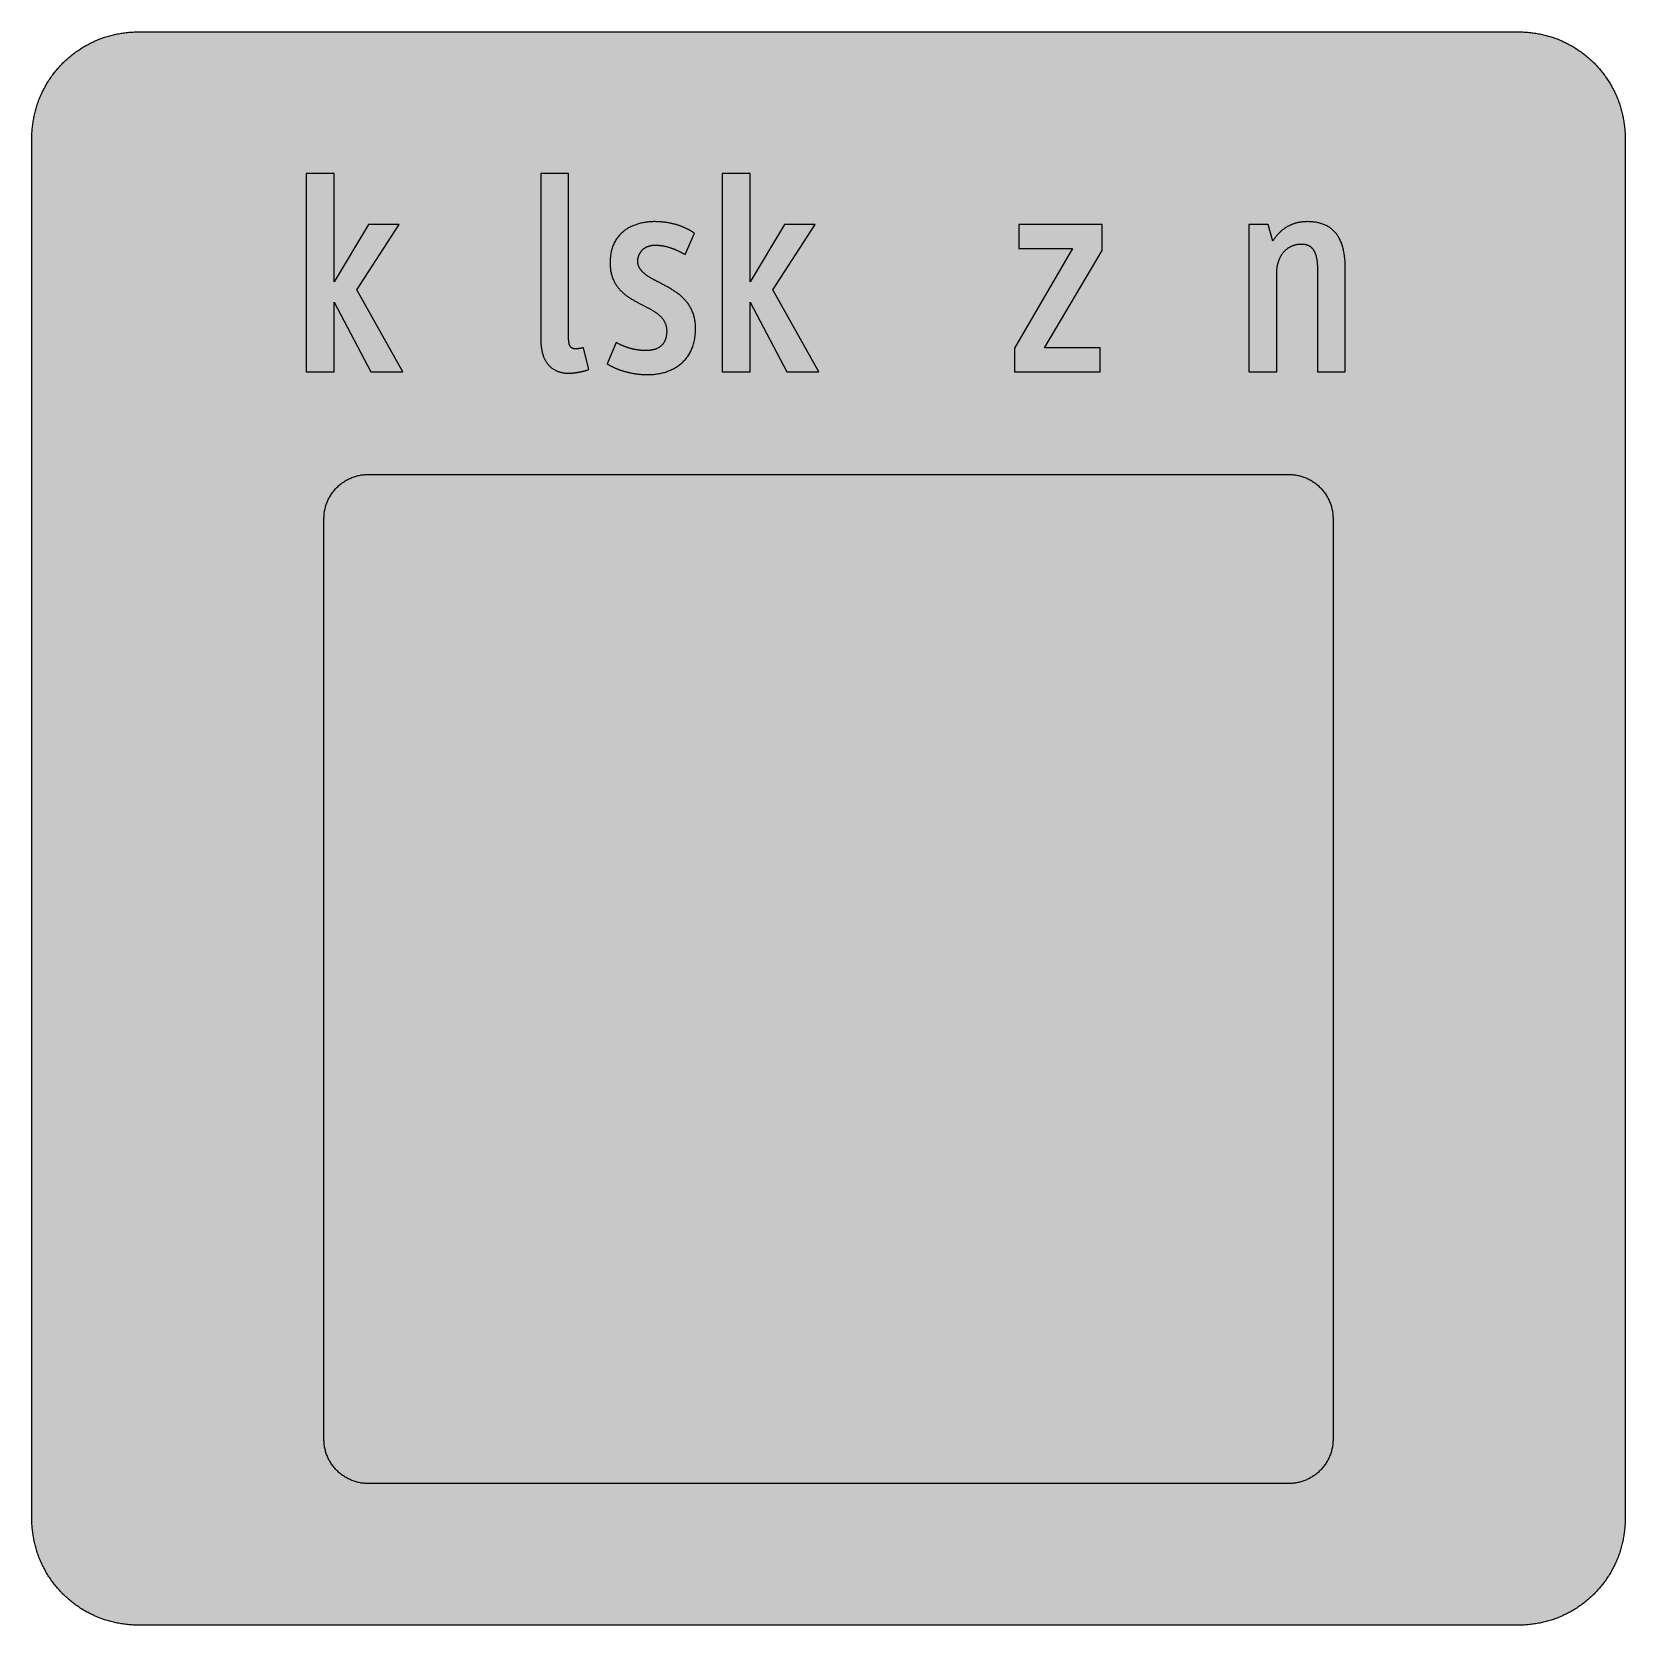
# Model space of a CAD drawing. Header units: millimetres. Extents: x 0 to 318, y 0 to 318.
import ezdxf

# ---------------------------------------------------------------- set-up
doc = ezdxf.new("R2010")
doc.units = ezdxf.units.MM

msp = doc.modelspace()

# ---------------------------------------------------------------- hatches: boundary and pattern name
for color, points in [(254, [(21.2189, 0.0536), (20.955, 0.0533), (20.6934, 0.0584), (20.4292, 0.066), (20.1676, 0.0787), (19.906, 0.094), (19.6469, 0.1118), (19.3853, 0.1321), (19.1262, 0.1549), (18.8671, 0.1829), (18.608, 0.2134), (18.349, 0.2464), (18.0924, 0.2845), (17.8359, 0.3251), (17.5793, 0.3683), (17.3253, 0.414), (17.0688, 0.4623), (16.8148, 0.5156), (16.5633, 0.5715), (16.3093, 0.6299), (16.0579, 0.6909), (15.809, 0.7544), (15.56, 0.823), (15.3111, 0.8941), (15.0622, 0.9677), (14.8158, 1.0439), (14.5694, 1.1227), (14.3256, 1.2065), (14.0818, 1.2903), (13.8379, 1.3792), (13.5966, 1.4707), (13.3579, 1.5646), (13.1191, 1.6637), (12.8803, 1.7628), (12.6441, 1.8669), (12.4079, 1.9736), (12.1742, 2.0803), (11.9405, 2.192), (11.7094, 2.3089), (11.4808, 2.4257), (11.2522, 2.5451), (11.0236, 2.6695), (10.7975, 2.794), (10.574, 2.9235), (10.3505, 3.0556), (10.1295, 3.1877), (9.9111, 3.3249), (9.6926, 3.4646), (9.4742, 3.6068), (9.2608, 3.7541), (9.0475, 3.9014), (8.8341, 4.0513), (8.6258, 4.2037), (8.4176, 4.3612), (8.2118, 4.5187), (8.0061, 4.6812), (7.8029, 4.8438), (7.6022, 5.0114), (7.4041, 5.1816), (7.206, 5.3518), (7.0129, 5.527), (6.8174, 5.7048), (6.6269, 5.8826), (6.4389, 6.0655), (6.2509, 6.2509), (6.0655, 6.4389), (5.8852, 6.6269), (5.7048, 6.8174), (5.527, 7.0104), (5.3518, 7.206), (5.1816, 7.4041), (5.0114, 7.6022), (4.8463, 7.8029), (4.6812, 8.0061), (4.5187, 8.2118), (4.3612, 8.4176), (4.2062, 8.6258), (4.0513, 8.8341), (3.9014, 9.0475), (3.7541, 9.2608), (3.6068, 9.4742), (3.4646, 9.6926), (3.3249, 9.9085), (3.1877, 10.1295), (3.0556, 10.3505), (2.9235, 10.574), (2.794, 10.7975), (2.6695, 11.0236), (2.5451, 11.2522), (2.4257, 11.4808), (2.3063, 11.7094), (2.192, 11.9405), (2.0803, 12.1742), (1.971, 12.4079), (1.8669, 12.6441), (1.7628, 12.8803), (1.6637, 13.1191), (1.5646, 13.3579), (1.4707, 13.5966), (1.3792, 13.8379), (1.2903, 14.0818), (1.2065, 14.3256), (1.1227, 14.5694), (1.0439, 14.8158), (0.9652, 15.0622), (0.8915, 15.3111), (0.823, 15.56), (0.7544, 15.809), (0.6883, 16.0604), (0.6274, 16.3093), (0.569, 16.5633), (0.5131, 16.8148), (0.4623, 17.0688), (0.4115, 17.3253), (0.3658, 17.5793), (0.3226, 17.8359), (0.2819, 18.0924), (0.2464, 18.3515), (0.2134, 18.608), (0.1829, 18.8671), (0.1549, 19.1262), (0.1295, 19.3878), (0.1092, 19.6469), (0.0914, 19.9085), (0.0762, 20.1701), (0.066, 20.4318), (0.0584, 20.6934), (0.0533, 20.955), (0.0508, 21.2192), (0.0522, 296.387), (0.0533, 296.6491), (0.0584, 296.9108), (0.066, 297.1724), (0.0762, 297.434), (0.0914, 297.6956), (0.1092, 297.9572), (0.1295, 298.2163), (0.1549, 298.4779), (0.1829, 298.737), (0.2134, 298.9961), (0.2464, 299.2526), (0.2819, 299.5117), (0.3226, 299.7683), (0.3658, 300.0248), (0.4115, 300.2788), (0.4623, 300.5328), (0.5131, 300.7868), (0.569, 301.0408), (0.6274, 301.2923), (0.6883, 301.5437), (0.7544, 301.7952), (0.823, 302.0441), (0.8915, 302.293), (0.9652, 302.5419), (1.0439, 302.7883), (1.1227, 303.0322), (1.2065, 303.2785), (1.2903, 303.5224), (1.3792, 303.7637), (1.4707, 304.005), (1.5646, 304.2463), (1.6637, 304.485), (1.7628, 304.7238), (1.8669, 304.96), (1.971, 305.1937), (2.0803, 305.4299), (2.192, 305.6611), (2.3063, 305.8922), (2.4257, 306.1233), (2.5451, 306.3519), (2.6695, 306.578), (2.794, 306.8041), (2.9235, 307.0301), (3.0556, 307.2511), (3.1877, 307.4746), (3.3249, 307.6931), (3.4646, 307.9115), (3.6068, 308.1274), (3.7541, 308.3433), (3.9014, 308.5567), (4.0513, 308.7675), (4.2062, 308.9783), (4.3612, 309.1866), (4.5187, 309.3923), (4.6812, 309.5981), (4.8463, 309.7987), (5.0114, 309.9994), (5.1816, 310.2), (5.3518, 310.3956), (5.527, 310.5912), (5.7048, 310.7842), (5.8852, 310.9747), (6.0655, 311.1652), (6.2509, 311.3532), (6.4389, 311.5361), (6.6269, 311.719), (6.8174, 311.8993), (7.0129, 312.0771), (7.206, 312.2498), (7.4041, 312.4225), (7.6022, 312.5927), (7.8029, 312.7578), (8.0061, 312.9229), (8.2118, 313.0829), (8.4176, 313.243), (8.6258, 313.3979), (8.8341, 313.5503), (9.0475, 313.7027), (9.2608, 313.85), (9.4742, 313.9948), (9.6926, 314.137), (9.9111, 314.2767), (10.1295, 314.4139), (10.3505, 314.5485), (10.574, 314.6806), (10.7975, 314.8101), (11.0236, 314.9346), (11.2522, 315.0591), (11.4808, 315.1784), (11.7094, 315.2953), (11.9405, 315.4096), (12.1742, 315.5213), (12.4079, 315.6306), (12.6441, 315.7372), (12.8803, 315.8414), (13.1191, 315.9404), (13.3579, 316.037), (13.5966, 316.1335), (13.8379, 316.2249), (14.0818, 316.3113), (14.3256, 316.3976), (14.5694, 316.4815), (14.8158, 316.5602), (15.0622, 316.6364), (15.3111, 316.7101), (15.56, 316.7812), (15.809, 316.8498), (16.0579, 316.9133), (16.3093, 316.9742), (16.5633, 317.0326), (16.8148, 317.0885), (17.0688, 317.1419), (17.3253, 317.1901), (17.5793, 317.2384), (17.8359, 317.2816), (18.0924, 317.3197), (18.349, 317.3578), (18.608, 317.3908), (18.8671, 317.4213), (19.1262, 317.4492), (19.3853, 317.4721), (19.6469, 317.4949), (19.906, 317.5127), (20.1676, 317.5254), (20.4292, 317.5381), (20.6934, 317.5457), (20.955, 317.5508), (21.2166, 317.5533), (296.3855, 317.5536), (296.6466, 317.5508), (296.9108, 317.5457), (297.1724, 317.5381), (297.434, 317.5254), (297.6956, 317.5127), (297.9572, 317.4949), (298.2163, 317.4721), (298.4754, 317.4492), (298.737, 317.4213), (298.9936, 317.3908), (299.2526, 317.3578), (299.5092, 317.3197), (299.7683, 317.2816), (300.0223, 317.2384), (300.2788, 317.1901), (300.5328, 317.1419), (300.7868, 317.0885), (301.0408, 317.0326), (301.2923, 316.9742), (301.5437, 316.9133), (301.7952, 316.8498), (302.0441, 316.7812), (302.293, 316.7101), (302.5419, 316.6364), (302.7883, 316.5602), (303.0322, 316.4815), (303.2785, 316.3976), (303.5224, 316.3113), (303.7637, 316.2249), (304.005, 316.1335), (304.2463, 316.037), (304.485, 315.9404), (304.7238, 315.8414), (304.96, 315.7372), (305.1962, 315.6306), (305.4299, 315.5213), (305.6611, 315.4096), (305.8922, 315.2953), (306.1233, 315.1784), (306.3519, 315.0591), (306.5805, 314.9346), (306.8066, 314.8101), (307.0301, 314.6806), (307.2536, 314.5485), (307.4746, 314.4139), (307.6931, 314.2767), (307.9115, 314.137), (308.1274, 313.9948), (308.3433, 313.85), (308.5567, 313.7027), (308.7675, 313.5503), (308.9783, 313.3979), (309.1866, 313.243), (309.3923, 313.0829), (309.5981, 312.9229), (309.7987, 312.7578), (310.0019, 312.5927), (310.2, 312.4225), (310.3956, 312.2498), (310.5912, 312.0771), (310.7842, 311.8993), (310.9773, 311.719), (311.1652, 311.5361), (311.3532, 311.3532), (311.5386, 311.1652), (311.719, 310.9747), (311.8993, 310.7842), (312.0771, 310.5912), (312.2498, 310.3956), (312.4225, 310.2), (312.5927, 309.9994), (312.7578, 309.7987), (312.9229, 309.5981), (313.0829, 309.3923), (313.243, 309.1866), (313.3979, 308.9783), (313.5528, 308.7675), (313.7027, 308.5567), (313.85, 308.3433), (313.9948, 308.1274), (314.137, 307.9115), (314.2767, 307.6931), (314.4139, 307.4746), (314.5485, 307.2511), (314.6806, 307.0301), (314.8101, 306.8041), (314.9346, 306.578), (315.0591, 306.3519), (315.1784, 306.1233), (315.2953, 305.8922), (315.4096, 305.6611), (315.5213, 305.4299), (315.6306, 305.1937), (315.7372, 304.96), (315.8388, 304.7238), (315.9404, 304.485), (316.037, 304.2463), (316.1309, 304.005), (316.2224, 303.7637), (316.3113, 303.5224), (316.3976, 303.2785), (316.4789, 303.0322), (316.5602, 302.7883), (316.6364, 302.5419), (316.7101, 302.293), (316.7812, 302.0441), (316.8472, 301.7952), (316.9133, 301.5437), (316.9742, 301.2923), (317.0326, 301.0408), (317.0885, 300.7868), (317.1393, 300.5328), (317.1901, 300.2788), (317.2358, 300.0248), (317.279, 299.7683), (317.3197, 299.5117), (317.3552, 299.2526), (317.3908, 298.9961), (317.4213, 298.737), (317.4467, 298.4779), (317.4721, 298.2163), (317.4924, 297.9572), (317.5102, 297.6956), (317.5254, 297.434), (317.5356, 297.1724), (317.5432, 296.9108), (317.5483, 296.6491), (317.5508, 296.385), (317.5522, 21.2203), (317.5483, 20.955), (317.5432, 20.6934), (317.5356, 20.4318), (317.5254, 20.1701), (317.5102, 19.9085), (317.4924, 19.6469), (317.4721, 19.3878), (317.4467, 19.1262), (317.4213, 18.8671), (317.3908, 18.608), (317.3552, 18.3515), (317.3197, 18.0924), (317.279, 17.8359), (317.2358, 17.5793), (317.1901, 17.3253), (317.1393, 17.0688), (317.0885, 16.8148), (317.0326, 16.5633), (316.9742, 16.3093), (316.9133, 16.0604), (316.8472, 15.809), (316.7812, 15.56), (316.7101, 15.3111), (316.6364, 15.0622), (316.5602, 14.8158), (316.4789, 14.5694), (316.3976, 14.3256), (316.3113, 14.0818), (316.2224, 13.8379), (316.1309, 13.5966), (316.037, 13.3579), (315.9404, 13.1191), (315.8388, 12.8803), (315.7372, 12.6441), (315.6306, 12.4079), (315.5213, 12.1742), (315.4096, 11.9405), (315.2953, 11.7094), (315.1784, 11.4808), (315.0591, 11.2522), (314.9346, 11.0236), (314.8101, 10.7975), (314.6806, 10.574), (314.5485, 10.3505), (314.4139, 10.1295), (314.2767, 9.9085), (314.137, 9.6926), (313.9948, 9.4742), (313.85, 9.2608), (313.7027, 9.0475), (313.5528, 8.8341), (313.3979, 8.6258), (313.243, 8.4176), (313.0829, 8.2118), (312.9229, 8.0061), (312.7578, 7.8029), (312.5927, 7.6022), (312.4225, 7.4041), (312.2498, 7.206), (312.0771, 7.0104), (311.8993, 6.8174), (311.719, 6.6269), (311.5386, 6.4389), (311.3532, 6.2509), (311.1652, 6.0655), (310.9773, 5.8826), (310.7842, 5.7048), (310.5912, 5.527), (310.3956, 5.3518), (310.2, 5.1816), (310.0019, 5.0114), (309.7987, 4.8438), (309.5981, 4.6812), (309.3923, 4.5187), (309.1866, 4.3612), (308.9783, 4.2037), (308.7675, 4.0513), (308.5567, 3.9014), (308.3433, 3.7541), (308.1274, 3.6068), (307.9115, 3.4646), (307.6931, 3.3249), (307.4746, 3.1877), (307.2536, 3.0556), (307.0301, 2.9235), (306.8066, 2.794), (306.5805, 2.6695), (306.3519, 2.5451), (306.1233, 2.4257), (305.8922, 2.3089), (305.6611, 2.192), (305.4299, 2.0803), (305.1962, 1.9736), (304.96, 1.8669), (304.7238, 1.7628), (304.485, 1.6637), (304.2463, 1.5646), (304.005, 1.4707), (303.7637, 1.3792), (303.5224, 1.2903), (303.2785, 1.2065), (303.0322, 1.1227), (302.7883, 1.0439), (302.5419, 0.9677), (302.293, 0.8941), (302.0441, 0.823), (301.7952, 0.7544), (301.5437, 0.6909), (301.2923, 0.6299), (301.0408, 0.5715), (300.7868, 0.5156), (300.5328, 0.4623), (300.2788, 0.414), (300.0223, 0.3683), (299.7683, 0.3251), (299.5092, 0.2845), (299.2526, 0.2464), (298.9936, 0.2134), (298.737, 0.1829), (298.4754, 0.1549), (298.2163, 0.1321), (297.9572, 0.1118), (297.6956, 0.094), (297.434, 0.0787), (297.1724, 0.066), (296.9108, 0.0584), (296.6466, 0.0533), (296.385, 0.0533)]), (59, [(60.2657, 249.8203), (60.2657, 263.7053), (67.6025, 249.8203), (73.9814, 249.8203), (64.7802, 266.132), (73.2469, 279.171), (67.1505, 279.171), (60.2657, 267.7125), (60.2657, 289.3314), (54.7328, 289.3314), (54.7328, 249.8203)]), (59, [(109.9993, 254.617), (109.9693, 254.6071), (109.9414, 254.5994), (109.9109, 254.5918), (109.8829, 254.5842), (109.855, 254.5791), (109.8271, 254.5715), (109.7991, 254.5639), (109.7712, 254.5563), (109.7432, 254.5512), (109.7153, 254.5436), (109.6874, 254.5385), (109.6594, 254.5309), (109.634, 254.5258), (109.6061, 254.5207), (109.5807, 254.5156), (109.5527, 254.508), (109.5273, 254.5029), (109.4994, 254.4978), (109.474, 254.4928), (109.4486, 254.4877), (109.4207, 254.4826), (109.3953, 254.4801), (109.3699, 254.475), (109.3445, 254.4699), (109.3191, 254.4648), (109.2937, 254.4623), (109.2683, 254.4572), (109.2429, 254.4547), (109.2175, 254.4496), (109.1946, 254.447), (109.1692, 254.442), (109.1438, 254.4394), (109.1209, 254.4369), (109.0955, 254.4318), (109.0727, 254.4293), (109.0473, 254.4267), (109.0244, 254.4242), (108.999, 254.4216), (108.9762, 254.4191), (108.9533, 254.4166), (108.9279, 254.414), (108.905, 254.4115), (108.8822, 254.4089), (108.8593, 254.4089), (108.8365, 254.4064), (108.8136, 254.4039), (108.7907, 254.4039), (108.7679, 254.4013), (108.745, 254.3988), (108.7222, 254.3988), (108.6993, 254.3962), (108.679, 254.3962), (108.6561, 254.3962), (108.6333, 254.3937), (108.6104, 254.3937), (108.5901, 254.3937), (108.5672, 254.3912), (108.5469, 254.3912), (108.524, 254.3912), (108.5037, 254.3912), (108.4809, 254.3912), (108.4605, 254.3912), (108.4377, 254.3912), (108.4174, 254.3912), (108.3716, 254.3912), (108.3285, 254.3912), (108.2853, 254.3937), (108.2421, 254.3962), (108.2015, 254.3988), (108.1608, 254.4039), (108.1202, 254.4064), (108.0821, 254.414), (108.0414, 254.4191), (108.0033, 254.4267), (107.9678, 254.4343), (107.9297, 254.4445), (107.8941, 254.4547), (107.8611, 254.4648), (107.8255, 254.475), (107.7925, 254.4877), (107.7595, 254.5029), (107.7265, 254.5182), (107.696, 254.5334), (107.6655, 254.5486), (107.635, 254.569), (107.6046, 254.5867), (107.5766, 254.6071), (107.5487, 254.6274), (107.5233, 254.6502), (107.4953, 254.6731), (107.4699, 254.6985), (107.4445, 254.7239), (107.4217, 254.7518), (107.3963, 254.7798), (107.3734, 254.8103), (107.3531, 254.8407), (107.3302, 254.8738), (107.3099, 254.9068), (107.2896, 254.9423), (107.2693, 254.9804), (107.2515, 255.0185), (107.2337, 255.0566), (107.2159, 255.0973), (107.2007, 255.1405), (107.1829, 255.1836), (107.1677, 255.2294), (107.155, 255.2751), (107.1397, 255.3233), (107.127, 255.3741), (107.1143, 255.4249), (107.1016, 255.4783), (107.0915, 255.5342), (107.0813, 255.59), (107.0712, 255.6485), (107.0635, 255.7069), (107.0534, 255.7704), (107.0458, 255.8313), (107.0407, 255.8974), (107.0331, 255.9634), (107.028, 256.032), (107.0229, 256.1031), (107.0178, 256.1742), (107.0153, 256.2504), (107.0102, 256.3241), (107.0102, 256.4028), (107.0077, 256.4841), (107.0077, 256.5654), (107.0051, 256.6492), (107.0074, 289.3314), (101.4758, 289.3314), (101.4758, 256.1978), (101.4755, 255.9736), (101.4806, 255.7551), (101.4908, 255.5418), (101.5035, 255.331), (101.5187, 255.1252), (101.539, 254.9246), (101.5619, 254.7264), (101.5873, 254.5334), (101.6152, 254.3429), (101.6483, 254.1575), (101.6838, 253.9771), (101.7245, 253.7993), (101.7651, 253.6266), (101.8108, 253.459), (101.8591, 253.2939), (101.9099, 253.1313), (101.9632, 252.9738), (102.0191, 252.8214), (102.0801, 252.6716), (102.141, 252.5268), (102.2071, 252.3846), (102.2756, 252.2449), (102.3442, 252.1102), (102.4179, 251.9807), (102.4941, 251.8537), (102.5728, 251.7292), (102.6516, 251.6099), (102.7354, 251.4956), (102.8217, 251.3838), (102.9081, 251.2746), (102.9995, 251.1679), (103.091, 251.0663), (103.185, 250.9698), (103.2815, 250.8733), (103.3805, 250.7844), (103.4796, 250.6955), (103.5837, 250.6116), (103.6879, 250.5304), (103.7946, 250.4516), (103.9038, 250.378), (104.013, 250.3068), (104.1248, 250.2408), (104.2391, 250.1748), (104.3559, 250.1138), (104.4727, 250.0579), (104.5896, 250.002), (104.7115, 249.9512), (104.8334, 249.903), (104.9553, 249.8573), (105.0798, 249.8141), (105.2068, 249.776), (105.3338, 249.7404), (105.4633, 249.7074), (105.5929, 249.6769), (105.725, 249.649), (105.857, 249.6261), (105.9891, 249.6058), (106.1237, 249.5855), (106.2609, 249.5702), (106.3955, 249.5575), (106.5327, 249.5499), (106.6724, 249.5423), (106.8121, 249.5372), (106.9518, 249.5372), (107.0153, 249.5372), (107.0788, 249.5372), (107.1423, 249.5372), (107.2058, 249.5398), (107.2693, 249.5423), (107.3328, 249.5448), (107.3963, 249.5474), (107.4598, 249.5499), (107.5233, 249.5525), (107.5868, 249.5575), (107.6503, 249.5601), (107.7138, 249.5652), (107.7773, 249.5702), (107.8408, 249.5753), (107.9043, 249.5804), (107.9678, 249.588), (108.0313, 249.5931), (108.0948, 249.6007), (108.1583, 249.6083), (108.2218, 249.616), (108.2853, 249.6236), (108.3488, 249.6312), (108.4148, 249.6414), (108.4783, 249.649), (108.5418, 249.6591), (108.6053, 249.6693), (108.6688, 249.6795), (108.7323, 249.6896), (108.7984, 249.6998), (108.8619, 249.7099), (108.9254, 249.7226), (108.9889, 249.7328), (109.0549, 249.7455), (109.1184, 249.7582), (109.1819, 249.7709), (109.2454, 249.7836), (109.3114, 249.7988), (109.3749, 249.8115), (109.441, 249.8242), (109.5045, 249.8395), (109.568, 249.8547), (109.634, 249.87), (109.6975, 249.8852), (109.7636, 249.9004), (109.8271, 249.9157), (109.8931, 249.9309), (109.9566, 249.9487), (110.0226, 249.9639), (110.0887, 249.9817), (110.1522, 249.9995), (110.2182, 250.0173), (110.2843, 250.0351), (110.3478, 250.0528), (110.4138, 250.0706), (110.4798, 250.0909), (110.5459, 250.1087), (110.6094, 250.129), (110.6754, 250.1468), (110.7415, 250.1671), (110.8075, 250.1875), (110.8735, 250.2078), (110.9396, 250.2281), (111.0056, 250.2484), (111.0717, 250.2687)]), (59, [(143.1685, 249.8203), (143.1685, 263.7053), (150.5052, 249.8203), (156.8842, 249.8203), (147.683, 266.132), (156.1497, 279.171), (150.0533, 279.171), (143.1685, 267.7125), (143.1685, 289.3314), (137.6355, 289.3314), (137.6355, 249.8203)]), (59, [(122.8341, 249.2551), (123.0554, 249.2553), (123.2764, 249.2629), (123.4999, 249.2705), (123.7209, 249.2858), (123.9418, 249.3035), (124.1628, 249.3239), (124.3813, 249.3518), (124.6022, 249.3797), (124.8207, 249.4153), (125.0366, 249.4534), (125.2525, 249.494), (125.4684, 249.5423), (125.6817, 249.5906), (125.8951, 249.6464), (126.1059, 249.7049), (126.3142, 249.7684), (126.5225, 249.8369), (126.7282, 249.9081), (126.9314, 249.9843), (127.1321, 250.0655), (127.3327, 250.1494), (127.5283, 250.2408), (127.7239, 250.3348), (127.9169, 250.4313), (128.1049, 250.5354), (128.2929, 250.6421), (128.4783, 250.7539), (128.6586, 250.8707), (128.8364, 250.9926), (129.0117, 251.1196), (129.1844, 251.2492), (129.352, 251.3838), (129.5171, 251.5235), (129.6772, 251.6683), (129.8346, 251.8181), (129.9896, 251.9731), (130.1394, 252.1331), (130.2842, 252.2957), (130.4265, 252.4633), (130.5636, 252.6386), (130.6982, 252.8164), (130.8278, 252.9992), (130.9522, 253.1897), (131.0716, 253.3828), (131.1859, 253.5809), (131.2951, 253.7841), (131.3993, 253.9924), (131.5009, 254.2057), (131.5949, 254.4242), (131.6838, 254.6502), (131.7676, 254.8788), (131.8463, 255.1125), (131.92, 255.3538), (131.986, 255.5977), (132.047, 255.8466), (132.1029, 256.1031), (132.1511, 256.3647), (132.1943, 256.6289), (132.2299, 256.9007), (132.2603, 257.1775), (132.2832, 257.4595), (132.301, 257.749), (132.3111, 258.0411), (132.3162, 258.3409), (132.3111, 258.5974), (132.3035, 258.8489), (132.2908, 259.0952), (132.2705, 259.3365), (132.2451, 259.5728), (132.2172, 259.8064), (132.1816, 260.0325), (132.141, 260.256), (132.0978, 260.4719), (132.047, 260.6853), (131.9936, 260.8936), (131.9352, 261.0993), (131.8717, 261.3), (131.8031, 261.4955), (131.732, 261.686), (131.6558, 261.874), (131.5771, 262.0569), (131.4933, 262.2372), (131.4044, 262.4125), (131.3129, 262.5852), (131.2189, 262.7528), (131.1199, 262.9179), (131.0183, 263.078), (130.9141, 263.238), (130.8049, 263.3904), (130.6932, 263.5428), (130.5789, 263.6901), (130.462, 263.8349), (130.3426, 263.9746), (130.2182, 264.1143), (130.0937, 264.2489), (129.9667, 264.381), (129.8346, 264.5105), (129.7026, 264.6375), (129.5679, 264.762), (129.4333, 264.8839), (129.2936, 265.0033), (129.1539, 265.1176), (129.0117, 265.2319), (128.8669, 265.3462), (128.7221, 265.4554), (128.5748, 265.5621), (128.4275, 265.6688), (128.2776, 265.7729), (128.1278, 265.8745), (127.9779, 265.9736), (127.8255, 266.0701), (127.6706, 266.1666), (127.5182, 266.2631), (127.3632, 266.3546), (127.2083, 266.4485), (127.0533, 266.5374), (126.8984, 266.6263), (126.7435, 266.7152), (126.5885, 266.8016), (126.4336, 266.888), (126.2761, 266.9718), (126.1212, 267.0556), (125.9662, 267.1394), (125.8138, 267.2207), (125.6589, 267.302), (125.5065, 267.3833), (125.3541, 267.462), (125.2042, 267.5407), (125.0925, 267.5966), (124.9807, 267.6525), (124.8715, 267.7084), (124.7623, 267.7643), (124.6556, 267.8201), (124.5464, 267.8735), (124.4397, 267.9294), (124.333, 267.9852), (124.2289, 268.0411), (124.1222, 268.097), (124.0206, 268.1529), (123.9164, 268.2088), (123.8148, 268.2646), (123.7132, 268.3205), (123.6142, 268.3764), (123.5151, 268.4323), (123.4186, 268.4907), (123.3221, 268.5466), (123.2256, 268.605), (123.1316, 268.6609), (123.0376, 268.7193), (122.9462, 268.7777), (122.8573, 268.8361), (122.7684, 268.8971), (122.682, 268.9555), (122.5956, 269.0139), (122.5118, 269.0749), (122.428, 269.1359), (122.3467, 269.1968), (122.268, 269.2578), (122.1892, 269.3213), (122.113, 269.3822), (122.0394, 269.4457), (121.9657, 269.5092), (121.8946, 269.5727), (121.826, 269.6388), (121.7574, 269.7048), (121.6939, 269.7709), (121.6304, 269.8369), (121.5695, 269.9055), (121.5085, 269.9715), (121.4526, 270.0426), (121.3968, 270.1112), (121.3434, 270.1823), (121.2926, 270.2535), (121.2444, 270.3246), (121.1986, 270.3957), (121.1555, 270.4694), (121.1123, 270.5456), (121.0742, 270.6192), (121.0386, 270.6954), (121.0031, 270.7742), (120.9726, 270.8504), (120.9421, 270.9291), (120.9167, 271.0104), (120.8913, 271.0917), (120.871, 271.1729), (120.8532, 271.2542), (120.838, 271.3406), (120.8227, 271.4244), (120.8126, 271.5108), (120.8075, 271.5971), (120.8024, 271.686), (120.7999, 271.7749), (120.8024, 271.8664), (120.8049, 271.9578), (120.81, 272.0492), (120.8176, 272.1381), (120.8278, 272.2245), (120.838, 272.3134), (120.8507, 272.3972), (120.8684, 272.4836), (120.8837, 272.5674), (120.904, 272.6487), (120.9243, 272.73), (120.9497, 272.8112), (120.9726, 272.89), (121.0005, 272.9687), (121.0285, 273.0449), (121.0589, 273.1211), (121.092, 273.1948), (121.125, 273.2684), (121.1631, 273.3396), (121.1986, 273.4107), (121.2393, 273.4793), (121.2799, 273.5478), (121.3231, 273.6139), (121.3663, 273.6799), (121.412, 273.7434), (121.4577, 273.8069), (121.5085, 273.8679), (121.5593, 273.9263), (121.6101, 273.9873), (121.6635, 274.0431), (121.7168, 274.099), (121.7752, 274.1524), (121.8311, 274.2057), (121.8895, 274.2565), (121.9505, 274.3073), (122.0114, 274.3556), (122.0749, 274.4038), (122.141, 274.447), (122.2045, 274.4927), (122.2731, 274.5334), (122.3391, 274.574), (122.4102, 274.6146), (122.4788, 274.6527), (122.5525, 274.6883), (122.6236, 274.7213), (122.6972, 274.7543), (122.7734, 274.7874), (122.8496, 274.8153), (122.9258, 274.8432), (123.002, 274.8686), (123.0833, 274.894), (123.1621, 274.9169), (123.2433, 274.9372), (123.3246, 274.9575), (123.4084, 274.9728), (123.4897, 274.9906), (123.5761, 275.0033), (123.6599, 275.016), (123.7463, 275.0261), (123.8326, 275.0337), (123.9215, 275.0414), (124.0079, 275.0464), (124.0968, 275.049), (124.1882, 275.049), (124.2746, 275.049), (124.3609, 275.049), (124.4498, 275.0464), (124.5362, 275.0439), (124.6226, 275.0388), (124.7089, 275.0363), (124.7978, 275.0312), (124.8842, 275.0236), (124.9705, 275.0185), (125.0594, 275.0109), (125.1458, 275.0033), (125.2322, 274.9931), (125.3211, 274.9829), (125.4074, 274.9728), (125.4963, 274.9601), (125.5827, 274.9499), (125.6716, 274.9347), (125.7579, 274.922), (125.8468, 274.9067), (125.9357, 274.889), (126.0246, 274.8737), (126.1135, 274.8559), (126.2024, 274.8356), (126.2913, 274.8178), (126.3802, 274.7975), (126.4717, 274.7747), (126.5606, 274.7518), (126.652, 274.7289), (126.7409, 274.7035), (126.8324, 274.6807), (126.9238, 274.6527), (127.0152, 274.6248), (127.1092, 274.5969), (127.2007, 274.5689), (127.2946, 274.5384), (127.3861, 274.5054), (127.4801, 274.4749), (127.574, 274.4419), (127.6706, 274.4064), (127.7645, 274.3708), (127.8611, 274.3352), (127.9576, 274.2971), (128.0541, 274.259), (128.1506, 274.2184), (128.2471, 274.1778), (128.3462, 274.1371), (128.4453, 274.0939), (128.5443, 274.0482), (128.6434, 274.0025), (128.745, 273.9568), (128.8466, 273.9111), (128.9482, 273.8603), (129.0498, 273.812), (129.1539, 273.7612), (129.2581, 273.7079), (129.3622, 273.6545), (129.4689, 273.6012), (129.573, 273.5453), (129.6797, 273.4894), (129.7889, 273.431), (129.8956, 273.37), (130.0048, 273.3116), (130.114, 273.2481), (130.2258, 273.1872), (132.0906, 277.4209), (132.0241, 277.4645), (131.9581, 277.5102), (131.8895, 277.556), (131.8209, 277.6042), (131.7473, 277.6499), (131.6736, 277.6982), (131.5974, 277.7465), (131.5212, 277.7947), (131.4399, 277.843), (131.3586, 277.8912), (131.2748, 277.9395), (131.191, 277.9903), (131.1021, 278.0386), (131.0132, 278.0868), (130.9218, 278.1376), (130.8278, 278.1859), (130.7338, 278.2341), (130.6373, 278.2849), (130.5382, 278.3332), (130.4366, 278.3815), (130.335, 278.4297), (130.2309, 278.478), (130.1242, 278.5262), (130.015, 278.572), (129.9032, 278.6202), (129.7915, 278.6659), (129.6772, 278.7142), (129.5603, 278.7599), (129.4435, 278.8031), (129.3216, 278.8488), (129.1996, 278.892), (129.0777, 278.9352), (128.9507, 278.9784), (128.8237, 279.0215), (128.6916, 279.0622), (128.5621, 279.1028), (128.4275, 279.1409), (128.2903, 279.179), (128.1532, 279.2171), (128.0135, 279.2552), (127.8738, 279.2908), (127.729, 279.3238), (127.5842, 279.3568), (127.4369, 279.3898), (127.287, 279.4203), (127.1346, 279.4508), (126.9822, 279.4787), (126.8273, 279.5067), (126.6698, 279.5321), (126.5098, 279.5575), (126.3498, 279.5803), (126.1872, 279.6007), (126.0221, 279.621), (125.8545, 279.6413), (125.6843, 279.6565), (125.5141, 279.6743), (125.3414, 279.687), (125.1661, 279.6997), (124.9883, 279.7099), (124.8105, 279.7175), (124.6302, 279.7251), (124.4473, 279.7302), (124.2619, 279.7327), (124.0739, 279.7327), (123.8987, 279.7327), (123.7209, 279.7277), (123.5431, 279.72), (123.3627, 279.7124), (123.1798, 279.6997), (122.997, 279.6845), (122.8115, 279.6642), (122.6261, 279.6438), (122.4407, 279.6184), (122.2527, 279.5905), (122.0648, 279.56), (121.8794, 279.5245), (121.6914, 279.4864), (121.5034, 279.4457), (121.3155, 279.4), (121.1275, 279.3517), (120.9396, 279.3009), (120.7516, 279.2451), (120.5662, 279.1841), (120.3808, 279.1206), (120.1979, 279.0546), (120.0125, 278.9834), (119.8321, 278.9072), (119.6518, 278.8285), (119.4714, 278.7447), (119.2936, 278.6583), (119.1184, 278.5669), (118.9457, 278.4704), (118.7729, 278.3688), (118.6053, 278.2646), (118.4377, 278.1554), (118.2751, 278.0411), (118.1125, 277.9217), (117.9551, 277.7973), (117.8001, 277.6703), (117.6477, 277.5382), (117.4979, 277.3985), (117.3531, 277.2562), (117.2108, 277.1089), (117.0737, 276.9565), (116.9391, 276.7965), (116.807, 276.6339), (116.6825, 276.4663), (116.5606, 276.291), (116.4438, 276.1132), (116.332, 275.9278), (116.2228, 275.7373), (116.1212, 275.5417), (116.0221, 275.3411), (115.9307, 275.1353), (115.8443, 274.922), (115.763, 274.7035), (115.6868, 274.48), (115.6157, 274.2489), (115.5522, 274.0127), (115.4938, 273.7688), (115.443, 273.5224), (115.3973, 273.2659), (115.3592, 273.0068), (115.3262, 272.7376), (115.3008, 272.4658), (115.283, 272.1839), (115.2728, 271.8994), (115.2677, 271.6047), (115.2703, 271.3634), (115.2779, 271.1298), (115.2906, 270.8986), (115.3084, 270.6726), (115.3312, 270.4516), (115.3566, 270.2357), (115.3871, 270.0223), (115.4227, 269.8166), (115.4633, 269.6134), (115.5065, 269.4153), (115.5548, 269.2222), (115.6056, 269.0317), (115.6614, 268.8463), (115.7224, 268.666), (115.7859, 268.4882), (115.8545, 268.3154), (115.9256, 268.1453), (115.9993, 267.9802), (116.078, 267.8176), (116.1593, 267.6601), (116.2431, 267.5052), (116.332, 267.3528), (116.4209, 267.2055), (116.5149, 267.0607), (116.6139, 266.921), (116.713, 266.7838), (116.8146, 266.6467), (116.9187, 266.5171), (117.028, 266.3876), (117.1372, 266.2606), (117.2489, 266.1387), (117.3632, 266.0167), (117.4801, 265.8999), (117.5995, 265.7856), (117.7214, 265.6713), (117.8433, 265.5621), (117.9678, 265.4529), (118.0948, 265.3487), (118.2243, 265.2446), (118.3538, 265.143), (118.4834, 265.0439), (118.6155, 264.9474), (118.7501, 264.8509), (118.8847, 264.7569), (119.0219, 264.6655), (119.159, 264.574), (119.2962, 264.4851), (119.4359, 264.3988), (119.5756, 264.3124), (119.7153, 264.2286), (119.8575, 264.1448), (119.9998, 264.0635), (120.142, 263.9822), (120.2842, 263.9009), (120.4265, 263.8222), (120.5687, 263.7434), (120.711, 263.6672), (120.8532, 263.5885), (120.9954, 263.5123), (121.1377, 263.4386), (121.2799, 263.3624), (121.4222, 263.2862), (121.5644, 263.2126), (121.7041, 263.1389), (121.826, 263.078), (121.9454, 263.017), (122.0673, 262.956), (122.1867, 262.8976), (122.3061, 262.8367), (122.4229, 262.7757), (122.5423, 262.7147), (122.6591, 262.6538), (122.7734, 262.5928), (122.8903, 262.5319), (123.002, 262.4709), (123.1163, 262.4099), (123.2281, 262.3464), (123.3399, 262.2855), (123.4491, 262.222), (123.5583, 262.161), (123.665, 262.0975), (123.7717, 262.034), (123.8758, 261.968), (123.9799, 261.9045), (124.0815, 261.8384), (124.1831, 261.7724), (124.2822, 261.7038), (124.3813, 261.6378), (124.4778, 261.5692), (124.5718, 261.4981), (124.6657, 261.4295), (124.7572, 261.3584), (124.8461, 261.2873), (124.935, 261.2136), (125.0213, 261.1399), (125.1052, 261.0637), (125.1864, 260.9901), (125.2677, 260.9113), (125.3465, 260.8326), (125.4227, 260.7539), (125.4963, 260.6726), (125.57, 260.5913), (125.6386, 260.5075), (125.7071, 260.4237), (125.7732, 260.3373), (125.8367, 260.2509), (125.8976, 260.162), (125.9561, 260.0706), (126.0119, 259.9792), (126.0653, 259.8852), (126.1161, 259.7912), (126.1643, 259.6947), (126.2101, 259.5956), (126.2532, 259.4966), (126.2939, 259.395), (126.332, 259.2908), (126.3675, 259.1841), (126.4006, 259.0775), (126.4285, 258.9682), (126.4564, 258.8565), (126.4793, 258.7422), (126.4996, 258.6279), (126.5174, 258.511), (126.5326, 258.3891), (126.5428, 258.2697), (126.5504, 258.1453), (126.5555, 258.0183), (126.558, 257.8887), (126.5555, 257.7694), (126.553, 257.65), (126.5479, 257.5331), (126.5403, 257.4188), (126.5301, 257.3071), (126.5174, 257.1953), (126.5022, 257.0861), (126.4844, 256.9794), (126.4666, 256.8753), (126.4437, 256.7711), (126.4209, 256.6695), (126.3955, 256.5705), (126.3675, 256.474), (126.3371, 256.38), (126.3066, 256.286), (126.271, 256.1946), (126.2355, 256.1057), (126.1974, 256.0193), (126.1567, 255.9329), (126.1161, 255.8491), (126.0704, 255.7678), (126.0246, 255.6891), (125.9764, 255.6104), (125.9256, 255.5342), (125.8748, 255.4605), (125.8214, 255.3894), (125.7656, 255.3183), (125.7071, 255.2497), (125.6462, 255.1836), (125.5852, 255.1201), (125.5217, 255.0592), (125.4582, 254.9982), (125.3896, 254.9398), (125.3211, 254.8814), (125.2499, 254.828), (125.1788, 254.7747), (125.1052, 254.7239), (125.029, 254.6756), (124.9502, 254.6274), (124.8715, 254.5817), (124.7902, 254.5385), (124.7064, 254.4978), (124.6226, 254.4572), (124.5362, 254.4191), (124.4498, 254.3835), (124.3609, 254.3505), (124.2695, 254.3175), (124.1755, 254.287), (124.0815, 254.2591), (123.9876, 254.2311), (123.8885, 254.2057), (123.792, 254.1829), (123.6904, 254.1626), (123.5888, 254.1448), (123.4872, 254.127), (123.3805, 254.1118), (123.2764, 254.0965), (123.1671, 254.0864), (123.0579, 254.0762), (122.9487, 254.066), (122.8369, 254.061), (122.7252, 254.0559), (122.6083, 254.0533), (122.494, 254.0533), (122.4128, 254.0533), (122.3289, 254.0533), (122.2477, 254.0533), (122.1638, 254.0559), (122.0826, 254.0584), (121.9987, 254.061), (121.9149, 254.0635), (121.8311, 254.066), (121.7473, 254.0711), (121.6635, 254.0762), (121.5796, 254.0813), (121.4958, 254.0864), (121.4095, 254.094), (121.3256, 254.1016), (121.2393, 254.1092), (121.1529, 254.1168), (121.0691, 254.1245), (120.9827, 254.1346), (120.8964, 254.1448), (120.8075, 254.1575), (120.7211, 254.1702), (120.6322, 254.1829), (120.5459, 254.1956), (120.457, 254.2108), (120.3681, 254.2261), (120.2792, 254.2413), (120.1903, 254.2565), (120.0988, 254.2743), (120.0099, 254.2946), (119.9185, 254.3124), (119.827, 254.3327), (119.7356, 254.3556), (119.6442, 254.3785), (119.5502, 254.4013), (119.4562, 254.4242), (119.3648, 254.4496), (119.2708, 254.475), (119.1743, 254.5029), (119.0803, 254.5309), (118.9838, 254.5613), (118.8872, 254.5918), (118.7907, 254.6223), (118.6942, 254.6553), (118.5977, 254.6909), (118.4986, 254.7239), (118.3996, 254.762), (118.3005, 254.7976), (118.1989, 254.8382), (118.0998, 254.8763), (117.9982, 254.9169), (117.8966, 254.9601), (117.7925, 255.0033), (117.6909, 255.049), (117.5868, 255.0947), (117.4826, 255.143), (117.3759, 255.1913), (117.2718, 255.2421), (117.1651, 255.2929), (117.0584, 255.3462), (116.9492, 255.3995), (116.84, 255.4554), (116.7308, 255.5138), (116.6216, 255.5723), (116.5098, 255.6307), (114.705, 251.3993), (114.775, 251.3533), (114.8512, 251.3076), (114.9274, 251.2619), (115.0036, 251.2162), (115.0849, 251.1704), (115.1661, 251.1247), (115.25, 251.0765), (115.3363, 251.0307), (115.4227, 250.985), (115.5116, 250.9368), (115.603, 250.891), (115.697, 250.8428), (115.791, 250.7971), (115.8875, 250.7513), (115.984, 250.7056), (116.0856, 250.6574), (116.1872, 250.6116), (116.2914, 250.5659), (116.3955, 250.5202), (116.5022, 250.4745), (116.6114, 250.4313), (116.7232, 250.3856), (116.8349, 250.3424), (116.9492, 250.2992), (117.0635, 250.2535), (117.1804, 250.2129), (117.2997, 250.1697), (117.4217, 250.1265), (117.5436, 250.0859), (117.668, 250.0452), (117.795, 250.0046), (117.922, 249.9665), (118.0516, 249.9284), (118.1811, 249.8903), (118.3132, 249.8522), (118.4478, 249.8166), (118.5824, 249.7811), (118.7221, 249.7455), (118.8593, 249.7125), (119.0015, 249.6795), (119.1438, 249.6464), (119.286, 249.616), (119.4308, 249.588), (119.5781, 249.5575), (119.728, 249.5296), (119.8778, 249.5042), (120.0277, 249.4788), (120.1801, 249.4534), (120.335, 249.4305), (120.4925, 249.4102), (120.65, 249.3899), (120.8075, 249.3696), (120.97, 249.3518), (121.1326, 249.334), (121.2952, 249.3213), (121.4603, 249.3061), (121.6254, 249.2934), (121.7955, 249.2832), (121.9632, 249.2756), (122.1359, 249.268), (122.3061, 249.2604), (122.4813, 249.2578), (122.6566, 249.2553), (122.8319, 249.2527)]), (59, [(261.7791, 249.8203), (261.7791, 270.4782), (261.7749, 270.7767), (261.7699, 271.0688), (261.7597, 271.3584), (261.747, 271.6403), (261.7292, 271.9197), (261.7089, 272.1915), (261.6835, 272.4607), (261.653, 272.7223), (261.6225, 272.9789), (261.5844, 273.2303), (261.5438, 273.4793), (261.5006, 273.7206), (261.4524, 273.9568), (261.4016, 274.1879), (261.3457, 274.4165), (261.2873, 274.6375), (261.2238, 274.8534), (261.1577, 275.0668), (261.0866, 275.2725), (261.0129, 275.4757), (260.9342, 275.6713), (260.8529, 275.8643), (260.7691, 276.0497), (260.6802, 276.2326), (260.5862, 276.4104), (260.4897, 276.5831), (260.3906, 276.7508), (260.2865, 276.9133), (260.1798, 277.0708), (260.0706, 277.2258), (259.9563, 277.3731), (259.8369, 277.5179), (259.715, 277.6576), (259.5905, 277.7922), (259.461, 277.9217), (259.3289, 278.0462), (259.1943, 278.1681), (259.0546, 278.2824), (258.9124, 278.3942), (258.765, 278.5008), (258.6152, 278.6024), (258.4628, 278.7015), (258.3053, 278.7929), (258.1453, 278.8818), (257.9802, 278.9657), (257.8125, 279.0469), (257.6424, 279.1206), (257.4671, 279.1917), (257.2893, 279.2578), (257.109, 279.3187), (256.9235, 279.3771), (256.7356, 279.4305), (256.5451, 279.4787), (256.3495, 279.5245), (256.1514, 279.5626), (255.9482, 279.5981), (255.7424, 279.6311), (255.5342, 279.6591), (255.3233, 279.6819), (255.1074, 279.6997), (254.889, 279.715), (254.668, 279.7251), (254.442, 279.7302), (254.2134, 279.7327), (254.0864, 279.7327), (253.9594, 279.7302), (253.8349, 279.7251), (253.7079, 279.72), (253.5809, 279.7124), (253.4564, 279.7023), (253.332, 279.6896), (253.2075, 279.6769), (253.0831, 279.6616), (252.9586, 279.6438), (252.8367, 279.6261), (252.7122, 279.6057), (252.5903, 279.5829), (252.4684, 279.56), (252.3465, 279.5346), (252.2245, 279.5067), (252.1052, 279.4762), (251.9832, 279.4432), (251.8639, 279.4102), (251.747, 279.3746), (251.6276, 279.339), (251.5108, 279.2984), (251.3914, 279.2578), (251.2771, 279.2146), (251.1603, 279.1714), (251.046, 279.1231), (250.9291, 279.0749), (250.8174, 279.0241), (250.7031, 278.9707), (250.5913, 278.9174), (250.4796, 278.8615), (250.3678, 278.8031), (250.2586, 278.7421), (250.1494, 278.6786), (250.0401, 278.6151), (249.9335, 278.5491), (249.8268, 278.4805), (249.7201, 278.4094), (249.616, 278.3357), (249.5118, 278.2621), (249.4077, 278.1859), (249.3061, 278.1071), (249.2045, 278.0259), (249.1054, 277.942), (249.0064, 277.8582), (248.9073, 277.7719), (248.8082, 277.6804), (248.7143, 277.5915), (248.6177, 277.4975), (248.5238, 277.401), (248.4298, 277.3045), (248.3383, 277.2054), (248.2469, 277.1013), (248.158, 276.9997), (248.0691, 276.893), (247.9827, 276.7838), (247.8964, 276.6746), (247.8126, 276.5603), (247.7287, 276.446), (247.6449, 276.3291), (247.5636, 276.2098), (247.4849, 276.0878), (247.4062, 275.9659), (247.3274, 275.8389), (246.4262, 279.171), (242.5869, 279.171), (242.5869, 249.8203), (248.1199, 249.8203), (248.1199, 269.18), (248.1199, 269.3899), (248.1275, 269.5981), (248.1351, 269.8013), (248.1504, 269.9995), (248.1656, 270.195), (248.1885, 270.3855), (248.2113, 270.571), (248.2393, 270.7538), (248.2698, 270.9316), (248.3053, 271.1044), (248.3434, 271.2745), (248.3841, 271.4396), (248.4272, 271.5997), (248.473, 271.7571), (248.5238, 271.9121), (248.5771, 272.0594), (248.633, 272.2067), (248.6889, 272.3464), (248.7498, 272.4836), (248.8133, 272.6182), (248.8794, 272.7477), (248.9479, 272.8747), (249.0191, 272.9967), (249.0927, 273.116), (249.1664, 273.2329), (249.2451, 273.3446), (249.3239, 273.4513), (249.4051, 273.558), (249.489, 273.6571), (249.5728, 273.7561), (249.6591, 273.8501), (249.748, 273.9415), (249.8395, 274.0279), (249.9309, 274.1117), (250.0224, 274.193), (250.1189, 274.2717), (250.2129, 274.3454), (250.3094, 274.4165), (250.4084, 274.4851), (250.5075, 274.5511), (250.6091, 274.6121), (250.7107, 274.6731), (250.8123, 274.7289), (250.9139, 274.7823), (251.018, 274.8305), (251.1222, 274.8788), (251.2289, 274.922), (251.333, 274.9652), (251.4397, 275.0033), (251.5438, 275.0388), (251.6505, 275.0718), (251.7572, 275.1023), (251.8664, 275.1303), (251.9731, 275.1557), (252.0798, 275.1785), (252.1864, 275.1988), (252.2931, 275.2166), (252.3998, 275.2319), (252.5039, 275.2446), (252.6106, 275.2547), (252.7173, 275.2649), (252.8214, 275.27), (252.9256, 275.2725), (253.0297, 275.275), (253.1186, 275.2725), (253.2075, 275.27), (253.2939, 275.2674), (253.3802, 275.2598), (253.4666, 275.2522), (253.5504, 275.242), (253.6342, 275.2319), (253.7181, 275.2166), (253.7993, 275.2014), (253.8806, 275.1861), (253.9594, 275.1658), (254.0381, 275.143), (254.1168, 275.1201), (254.193, 275.0947), (254.2667, 275.0668), (254.3404, 275.0363), (254.414, 275.0033), (254.4851, 274.9677), (254.5563, 274.9321), (254.6248, 274.8915), (254.6934, 274.8509), (254.7595, 274.8051), (254.8255, 274.7594), (254.889, 274.7086), (254.9525, 274.6553), (255.016, 274.6019), (255.0744, 274.5435), (255.1354, 274.4851), (255.1913, 274.4216), (255.2497, 274.3556), (255.303, 274.287), (255.3564, 274.2159), (255.4097, 274.1422), (255.4605, 274.0635), (255.5088, 273.9847), (255.557, 273.9009), (255.6027, 273.8145), (255.6485, 273.7256), (255.6916, 273.6342), (255.7348, 273.5377), (255.7755, 273.4386), (255.8136, 273.337), (255.8517, 273.2329), (255.8872, 273.1237), (255.9202, 273.0119), (255.9533, 272.8951), (255.9837, 272.7782), (256.0142, 272.6538), (256.0422, 272.5293), (256.0676, 272.3998), (256.0904, 272.2677), (256.1133, 272.1305), (256.1336, 271.9908), (256.1539, 271.846), (256.1717, 271.6987), (256.1869, 271.5463), (256.1996, 271.3914), (256.2123, 271.2314), (256.2225, 271.0688), (256.2301, 270.9037), (256.2377, 270.731), (256.2428, 270.5557), (256.2454, 270.3779), (256.2454, 270.195), (256.2475, 249.8203)]), (59, [(213.3424, 273.9771), (213.3424, 279.171), (196.748, 279.171), (196.748, 274.3726), (207.4153, 274.3726), (195.8439, 254.5041), (195.8439, 249.8203), (212.9469, 249.8203), (212.9469, 254.617), (201.8273, 254.617)]), (144, [(67.08, 28.2758), (66.8503, 28.2778), (66.6242, 28.2854), (66.4007, 28.3007), (66.1772, 28.321), (65.9562, 28.3464), (65.7352, 28.3769), (65.5168, 28.4124), (65.3009, 28.4531), (65.0875, 28.5013), (64.8741, 28.5521), (64.6659, 28.608), (64.4576, 28.6715), (64.2493, 28.7376), (64.0461, 28.8087), (63.8454, 28.8874), (63.6473, 28.9687), (63.4492, 29.0525), (63.2562, 29.144), (63.0631, 29.2405), (62.8752, 29.3395), (62.6897, 29.4437), (62.5069, 29.5504), (62.3265, 29.6647), (62.1487, 29.7815), (61.9735, 29.9009), (61.8033, 30.0253), (61.6331, 30.1549), (61.468, 30.2895), (61.308, 30.4241), (61.148, 30.5664), (60.993, 30.7086), (60.8432, 30.8585), (60.6958, 31.0083), (60.5511, 31.1633), (60.4114, 31.3233), (60.2742, 31.4833), (60.1396, 31.6484), (60.0126, 31.816), (59.8856, 31.9888), (59.7662, 32.1615), (59.6494, 32.3393), (59.5376, 32.5196), (59.4284, 32.705), (59.3242, 32.8905), (59.2252, 33.0784), (59.1287, 33.2689), (59.0398, 33.4645), (58.9534, 33.6601), (58.8721, 33.8607), (58.7934, 34.0614), (58.7223, 34.2646), (58.6562, 34.4703), (58.5927, 34.6786), (58.5368, 34.8894), (58.486, 35.1028), (58.4378, 35.3162), (58.3971, 35.5321), (58.3616, 35.7505), (58.3311, 35.9715), (58.3057, 36.1925), (58.2854, 36.416), (58.2701, 36.6395), (58.2625, 36.8656), (58.26, 37.0942), (58.2605, 220.5397), (58.2625, 220.7666), (58.2701, 220.9927), (58.2854, 221.2162), (58.3057, 221.4397), (58.3311, 221.6607), (58.3616, 221.8817), (58.3971, 222.1001), (58.4378, 222.316), (58.486, 222.5294), (58.5368, 222.7428), (58.5927, 222.9536), (58.6562, 223.1619), (58.7223, 223.3676), (58.7934, 223.5708), (58.8721, 223.7715), (58.9534, 223.9721), (59.0398, 224.1677), (59.1287, 224.3607), (59.2252, 224.5538), (59.3242, 224.7417), (59.4284, 224.9272), (59.5376, 225.11), (59.6494, 225.2904), (59.7662, 225.4682), (59.8856, 225.6434), (60.0126, 225.8136), (60.1396, 225.9838), (60.2742, 226.1489), (60.4114, 226.3089), (60.5511, 226.4689), (60.6958, 226.6239), (60.8432, 226.7737), (60.993, 226.9211), (61.148, 227.0658), (61.308, 227.2081), (61.468, 227.3427), (61.6331, 227.4773), (61.8033, 227.6043), (61.9735, 227.7313), (62.1487, 227.8507), (62.3265, 227.9675), (62.5069, 228.0818), (62.6897, 228.1885), (62.8752, 228.2927), (63.0631, 228.3917), (63.2562, 228.4882), (63.4492, 228.5797), (63.6473, 228.6635), (63.8454, 228.7448), (64.0461, 228.8235), (64.2493, 228.8946), (64.4576, 228.9607), (64.6659, 229.0242), (64.8741, 229.0801), (65.0875, 229.1309), (65.3009, 229.1791), (65.5168, 229.2198), (65.7352, 229.2553), (65.9562, 229.2858), (66.1772, 229.3112), (66.4007, 229.3315), (66.6242, 229.3468), (66.8503, 229.3544), (67.0789, 229.3569), (250.5244, 229.3592), (250.7513, 229.3544), (250.9774, 229.3468), (251.2009, 229.3315), (251.4244, 229.3112), (251.6454, 229.2858), (251.8664, 229.2553), (252.0848, 229.2198), (252.3007, 229.1791), (252.5141, 229.1309), (252.7275, 229.0801), (252.9383, 229.0242), (253.1466, 228.9607), (253.3523, 228.8946), (253.5555, 228.8235), (253.7562, 228.7448), (253.9568, 228.6635), (254.1524, 228.5797), (254.348, 228.4882), (254.5385, 228.3917), (254.7264, 228.2927), (254.9144, 228.1885), (255.0973, 228.0818), (255.2776, 227.9675), (255.4554, 227.8507), (255.6281, 227.7313), (255.8009, 227.6043), (255.9685, 227.4773), (256.1336, 227.3427), (256.2962, 227.2081), (256.4536, 227.0658), (256.6086, 226.9211), (256.7584, 226.7737), (256.9083, 226.6239), (257.0505, 226.4689), (257.1928, 226.3089), (257.3299, 226.1489), (257.462, 225.9838), (257.5916, 225.8136), (257.716, 225.6434), (257.8354, 225.4682), (257.9522, 225.2904), (258.0665, 225.11), (258.1732, 224.9272), (258.2774, 224.7417), (258.379, 224.5538), (258.4729, 224.3607), (258.5644, 224.1677), (258.6507, 223.9721), (258.732, 223.7715), (258.8082, 223.5708), (258.8793, 223.3676), (258.9454, 223.1619), (259.0089, 222.9536), (259.0648, 222.7428), (259.1156, 222.5294), (259.1638, 222.316), (259.2045, 222.1001), (259.24, 221.8817), (259.2705, 221.6607), (259.2959, 221.4397), (259.3162, 221.2162), (259.3315, 220.9927), (259.3391, 220.7666), (259.3416, 220.538), (259.3439, 37.0953), (259.3391, 36.8656), (259.3315, 36.6395), (259.3162, 36.416), (259.2959, 36.1925), (259.2705, 35.9715), (259.24, 35.7505), (259.2045, 35.5321), (259.1638, 35.3162), (259.1156, 35.1028), (259.0648, 34.8894), (259.0089, 34.6786), (258.9454, 34.4703), (258.8793, 34.2646), (258.8082, 34.0614), (258.732, 33.8607), (258.6507, 33.6601), (258.5644, 33.4645), (258.4729, 33.2689), (258.379, 33.0784), (258.2774, 32.8905), (258.1732, 32.705), (258.0665, 32.5196), (257.9522, 32.3393), (257.8354, 32.1615), (257.716, 31.9888), (257.5916, 31.816), (257.462, 31.6484), (257.3299, 31.4833), (257.1928, 31.3233), (257.0505, 31.1633), (256.9083, 31.0083), (256.7584, 30.8585), (256.6086, 30.7086), (256.4536, 30.5664), (256.2962, 30.4241), (256.1336, 30.2895), (255.9685, 30.1549), (255.8009, 30.0253), (255.6281, 29.9009), (255.4554, 29.7815), (255.2776, 29.6647), (255.0973, 29.5504), (254.9144, 29.4437), (254.7264, 29.3395), (254.5385, 29.2405), (254.348, 29.144), (254.1524, 29.0525), (253.9568, 28.9687), (253.7562, 28.8874), (253.5555, 28.8087), (253.3523, 28.7376), (253.1466, 28.6715), (252.9383, 28.608), (252.7275, 28.5521), (252.5141, 28.5013), (252.3007, 28.4531), (252.0848, 28.4124), (251.8664, 28.3769), (251.6454, 28.3464), (251.4244, 28.321), (251.2009, 28.3007), (250.9774, 28.2854), (250.7513, 28.2778), (250.5227, 28.2753)])]:
    msp.add_hatch(color=color).paths.add_polyline_path(points)
h = msp.add_hatch(color=59)
h.paths.add_polyline_path([(21.2189, 5.3453), (21.021, 5.3442), (20.8229, 5.3492), (20.6273, 5.3543), (20.4318, 5.3645), (20.2336, 5.3746), (20.0381, 5.3873), (19.8425, 5.4026), (19.6494, 5.4229), (19.4539, 5.4432), (19.2608, 5.4661), (19.0678, 5.4915), (18.8747, 5.5169), (18.6817, 5.5474), (18.4887, 5.5804), (18.2982, 5.6159), (18.1077, 5.6515), (17.9172, 5.6921), (17.7267, 5.7328), (17.5362, 5.776), (17.3482, 5.8217), (17.1602, 5.8699), (16.9723, 5.9207), (16.7869, 5.9741), (16.6014, 6.03), (16.416, 6.0884), (16.2306, 6.1468), (16.0477, 6.2103), (15.8648, 6.2738), (15.6845, 6.3398), (15.5016, 6.4084), (15.3213, 6.4795), (15.1435, 6.5532), (14.9657, 6.6269), (14.7879, 6.7056), (14.6101, 6.7843), (14.4348, 6.8656), (14.2596, 6.9494), (14.0868, 7.0358), (13.9141, 7.1222), (13.7439, 7.2136), (13.5712, 7.305), (13.4036, 7.4016), (13.2359, 7.4981), (13.0683, 7.5946), (12.9007, 7.6962), (12.7356, 7.7978), (12.573, 7.9045), (12.4104, 8.0112), (12.2504, 8.1204), (12.0904, 8.2296), (11.9304, 8.3439), (11.7729, 8.4582), (11.618, 8.575), (11.463, 8.6944), (11.3081, 8.8163), (11.1582, 8.9383), (11.0058, 9.0627), (10.856, 9.1897), (10.7086, 9.3193), (10.5639, 9.4513), (10.4191, 9.5834), (10.2743, 9.718), (10.1321, 9.8552), (9.9924, 9.9924), (9.8527, 10.1346), (9.718, 10.2743), (9.5834, 10.4191), (9.4488, 10.5639), (9.3193, 10.7112), (9.1897, 10.8585), (9.0627, 11.0058), (8.9383, 11.1582), (8.8138, 11.3106), (8.6944, 11.463), (8.575, 11.618), (8.4582, 11.7729), (8.3439, 11.9304), (8.2296, 12.0904), (8.1178, 12.2504), (8.0112, 12.4104), (7.9019, 12.573), (7.7978, 12.7381), (7.6962, 12.9007), (7.5946, 13.0683), (7.4955, 13.2359), (7.399, 13.4036), (7.305, 13.5712), (7.2136, 13.7439), (7.1222, 13.9141), (7.0358, 14.0868), (6.9494, 14.2596), (6.8656, 14.4348), (6.7843, 14.6101), (6.7031, 14.7879), (6.6269, 14.9657), (6.5507, 15.1435), (6.477, 15.3213), (6.4084, 15.5016), (6.3398, 15.6845), (6.2713, 15.8648), (6.2078, 16.0477), (6.1468, 16.2306), (6.0858, 16.416), (6.03, 16.6014), (5.9741, 16.7869), (5.9207, 16.9748), (5.8699, 17.1602), (5.8217, 17.3482), (5.776, 17.5362), (5.7302, 17.7267), (5.6896, 17.9172), (5.6515, 18.1077), (5.6134, 18.2982), (5.5778, 18.4887), (5.5474, 18.6817), (5.5169, 18.8747), (5.4889, 19.0678), (5.4635, 19.2608), (5.4407, 19.4539), (5.4204, 19.6494), (5.4026, 19.845), (5.3873, 20.0406), (5.3721, 20.2362), (5.3619, 20.4318), (5.3543, 20.6273), (5.3467, 20.8255), (5.3442, 21.021), (5.3416, 21.2192), (5.3439, 296.387), (5.3442, 296.5831), (5.3467, 296.7787), (5.3543, 296.9768), (5.3619, 297.1724), (5.3721, 297.368), (5.3873, 297.5635), (5.4026, 297.7591), (5.4204, 297.9547), (5.4407, 298.1477), (5.4635, 298.3433), (5.4889, 298.5364), (5.5169, 298.7294), (5.5474, 298.9224), (5.5778, 299.1155), (5.6134, 299.306), (5.6515, 299.4965), (5.6896, 299.687), (5.7302, 299.8775), (5.776, 300.0654), (5.8217, 300.2559), (5.8699, 300.4439), (5.9207, 300.6293), (5.9741, 300.8173), (6.03, 301.0027), (6.0858, 301.1881), (6.1468, 301.371), (6.2078, 301.5539), (6.2713, 301.7368), (6.3398, 301.9196), (6.4084, 302.1), (6.477, 302.2803), (6.5507, 302.4607), (6.6269, 302.6385), (6.7031, 302.8163), (6.7843, 302.9915), (6.8656, 303.1693), (6.9494, 303.342), (7.0358, 303.5173), (7.1222, 303.69), (7.2136, 303.8602), (7.305, 304.0304), (7.399, 304.2006), (7.4955, 304.3682), (7.5946, 304.5358), (7.6962, 304.7009), (7.7978, 304.866), (7.9019, 305.0311), (8.0112, 305.1937), (8.1178, 305.3537), (8.2296, 305.5137), (8.3439, 305.6738), (8.4582, 305.8312), (8.575, 305.9862), (8.6944, 306.1411), (8.8138, 306.2935), (8.9383, 306.4459), (9.0627, 306.5958), (9.1897, 306.7456), (9.3193, 306.893), (9.4488, 307.0403), (9.5834, 307.1851), (9.718, 307.3298), (9.8527, 307.4695), (9.9924, 307.6118), (10.1321, 307.7489), (10.2743, 307.8861), (10.4191, 308.0207), (10.5639, 308.1528), (10.7086, 308.2849), (10.856, 308.4144), (11.0058, 308.5414), (11.1582, 308.6659), (11.3081, 308.7878), (11.463, 308.9097), (11.618, 309.0291), (11.7729, 309.1459), (11.9304, 309.2602), (12.0904, 309.3745), (12.2504, 309.4838), (12.4104, 309.593), (12.573, 309.6997), (12.7356, 309.8038), (12.9007, 309.9079), (13.0683, 310.0095), (13.2359, 310.1061), (13.4036, 310.2026), (13.5712, 310.2991), (13.7439, 310.3905), (13.9141, 310.4794), (14.0868, 310.5683), (14.2596, 310.6547), (14.4348, 310.7385), (14.6101, 310.8198), (14.7879, 310.8985), (14.9657, 310.9773), (15.1435, 311.0509), (15.3213, 311.1246), (15.5016, 311.1957), (15.6845, 311.2643), (15.8648, 311.3303), (16.0477, 311.3938), (16.2306, 311.4573), (16.416, 311.5158), (16.6014, 311.5742), (16.7869, 311.6301), (16.9723, 311.6834), (17.1602, 311.7342), (17.3482, 311.7825), (17.5362, 311.8282), (17.7267, 311.8714), (17.9172, 311.9145), (18.1077, 311.9526), (18.2982, 311.9907), (18.4887, 312.0238), (18.6817, 312.0568), (18.8747, 312.0873), (19.0678, 312.1152), (19.2608, 312.1406), (19.4539, 312.1635), (19.6494, 312.1838), (19.8425, 312.2016), (20.0381, 312.2168), (20.2336, 312.2295), (20.4318, 312.2422), (20.6273, 312.2498), (20.8229, 312.2549), (21.021, 312.26), (21.2166, 312.26), (296.3855, 312.262), (296.5806, 312.26), (296.7787, 312.2549), (296.9743, 312.2498), (297.1724, 312.2422), (297.368, 312.2295), (297.5635, 312.2168), (297.7591, 312.2016), (297.9547, 312.1838), (298.1477, 312.1635), (298.3433, 312.1406), (298.5364, 312.1152), (298.7294, 312.0873), (298.9224, 312.0568), (299.1129, 312.0238), (299.306, 311.9907), (299.4965, 311.9526), (299.687, 311.9145), (299.8775, 311.8714), (300.0654, 311.8282), (300.2534, 311.7825), (300.4414, 311.7342), (300.6293, 311.6834), (300.8173, 311.6301), (301.0027, 311.5742), (301.1881, 311.5158), (301.371, 311.4573), (301.5539, 311.3938), (301.7368, 311.3303), (301.9196, 311.2643), (302.1, 311.1957), (302.2803, 311.1246), (302.4607, 311.0509), (302.6385, 310.9773), (302.8163, 310.8985), (302.9915, 310.8198), (303.1693, 310.7385), (303.342, 310.6547), (303.5173, 310.5683), (303.69, 310.4794), (303.8602, 310.3905), (304.0304, 310.2991), (304.2006, 310.2026), (304.3682, 310.1061), (304.5358, 310.0095), (304.7009, 309.9079), (304.866, 309.8038), (305.0311, 309.6997), (305.1912, 309.593), (305.3537, 309.4838), (305.5137, 309.3745), (305.6712, 309.2602), (305.8287, 309.1459), (305.9862, 309.0291), (306.1411, 308.9097), (306.2935, 308.7878), (306.4459, 308.6659), (306.5958, 308.5414), (306.7456, 308.4144), (306.893, 308.2849), (307.0403, 308.1528), (307.1851, 308.0207), (307.3273, 307.8861), (307.4695, 307.7489), (307.6092, 307.6118), (307.7489, 307.4695), (307.8861, 307.3298), (308.0207, 307.1851), (308.1528, 307.0403), (308.2849, 306.893), (308.4119, 306.7456), (308.5389, 306.5958), (308.6659, 306.4459), (308.7878, 306.2935), (308.9097, 306.1411), (309.0266, 305.9862), (309.1459, 305.8312), (309.2602, 305.6738), (309.372, 305.5137), (309.4838, 305.3537), (309.593, 305.1937), (309.6997, 305.0311), (309.8038, 304.866), (309.9079, 304.7009), (310.007, 304.5358), (310.1061, 304.3682), (310.2026, 304.2006), (310.2966, 304.0304), (310.3905, 303.8602), (310.4794, 303.69), (310.5683, 303.5173), (310.6547, 303.342), (310.7385, 303.1693), (310.8198, 302.9915), (310.8985, 302.8163), (310.9773, 302.6385), (311.0509, 302.4607), (311.1246, 302.2803), (311.1957, 302.1), (311.2643, 301.9196), (311.3303, 301.7368), (311.3938, 301.5539), (311.4573, 301.371), (311.5158, 301.1881), (311.5742, 301.0027), (311.6275, 300.8173), (311.6809, 300.6293), (311.7317, 300.4439), (311.7799, 300.2559), (311.8256, 300.0654), (311.8714, 299.8775), (311.912, 299.687), (311.9526, 299.4965), (311.9882, 299.306), (312.0238, 299.1155), (312.0542, 298.9224), (312.0847, 298.7294), (312.1127, 298.5364), (312.1381, 298.3433), (312.1609, 298.1477), (312.1812, 297.9547), (312.199, 297.7591), (312.2143, 297.5635), (312.2295, 297.368), (312.2397, 297.1724), (312.2473, 296.9768), (312.2549, 296.7787), (312.2574, 296.5831), (312.26, 296.385), (312.2605, 21.2203), (312.2574, 21.021), (312.2549, 20.8255), (312.2473, 20.6273), (312.2397, 20.4318), (312.2295, 20.2362), (312.2143, 20.0406), (312.199, 19.845), (312.1812, 19.6494), (312.1609, 19.4539), (312.1381, 19.2608), (312.1127, 19.0678), (312.0847, 18.8747), (312.0542, 18.6817), (312.0238, 18.4887), (311.9882, 18.2982), (311.9526, 18.1077), (311.912, 17.9172), (311.8714, 17.7267), (311.8256, 17.5362), (311.7799, 17.3482), (311.7317, 17.1602), (311.6809, 16.9748), (311.6275, 16.7869), (311.5742, 16.6014), (311.5158, 16.416), (311.4573, 16.2306), (311.3938, 16.0477), (311.3303, 15.8648), (311.2643, 15.6845), (311.1957, 15.5016), (311.1246, 15.3213), (311.0509, 15.1435), (310.9773, 14.9657), (310.8985, 14.7879), (310.8198, 14.6101), (310.7385, 14.4348), (310.6547, 14.2596), (310.5683, 14.0868), (310.4794, 13.9141), (310.3905, 13.7439), (310.2966, 13.5712), (310.2026, 13.4036), (310.1061, 13.2359), (310.007, 13.0683), (309.9079, 12.9007), (309.8038, 12.7381), (309.6997, 12.573), (309.593, 12.4104), (309.4838, 12.2504), (309.372, 12.0904), (309.2602, 11.9304), (309.1459, 11.7729), (309.0266, 11.618), (308.9097, 11.463), (308.7878, 11.3106), (308.6659, 11.1582), (308.5389, 11.0058), (308.4119, 10.8585), (308.2849, 10.7112), (308.1528, 10.5639), (308.0207, 10.4191), (307.8861, 10.2743), (307.7489, 10.1346), (307.6092, 9.9924), (307.4695, 9.8552), (307.3273, 9.718), (307.1851, 9.5834), (307.0403, 9.4513), (306.893, 9.3193), (306.7456, 9.1897), (306.5958, 9.0627), (306.4459, 8.9383), (306.2935, 8.8163), (306.1411, 8.6944), (305.9862, 8.575), (305.8287, 8.4582), (305.6712, 8.3439), (305.5137, 8.2296), (305.3537, 8.1204), (305.1912, 8.0112), (305.0311, 7.9045), (304.866, 7.7978), (304.7009, 7.6962), (304.5358, 7.5946), (304.3682, 7.4981), (304.2006, 7.4016), (304.0304, 7.305), (303.8602, 7.2136), (303.69, 7.1222), (303.5173, 7.0358), (303.342, 6.9494), (303.1693, 6.8656), (302.9915, 6.7843), (302.8163, 6.7056), (302.6385, 6.6269), (302.4607, 6.5532), (302.2803, 6.4795), (302.1, 6.4084), (301.9196, 6.3398), (301.7368, 6.2738), (301.5539, 6.2103), (301.371, 6.1468), (301.1881, 6.0884), (301.0027, 6.03), (300.8173, 5.9741), (300.6293, 5.9207), (300.4414, 5.8699), (300.2534, 5.8217), (300.0654, 5.776), (299.8775, 5.7328), (299.687, 5.6921), (299.4965, 5.6515), (299.306, 5.6159), (299.1129, 5.5804), (298.9224, 5.5474), (298.7294, 5.5169), (298.5364, 5.4915), (298.3433, 5.4661), (298.1477, 5.4432), (297.9547, 5.4229), (297.7591, 5.4026), (297.5635, 5.3873), (297.368, 5.3746), (297.1724, 5.3645), (296.9743, 5.3543), (296.7787, 5.3492), (296.5806, 5.3442), (296.385, 5.3442)])
h.paths.add_polyline_path([(21.2189, 12.4008), (20.9906, 12.4028), (20.7645, 12.4104), (20.5384, 12.4257), (20.3149, 12.446), (20.0939, 12.4714), (19.8755, 12.5019), (19.6571, 12.5374), (19.4412, 12.5781), (19.2253, 12.6263), (19.0144, 12.6771), (18.8036, 12.733), (18.5953, 12.7965), (18.3896, 12.8626), (18.1864, 12.9337), (17.9832, 13.0124), (17.7851, 13.0937), (17.5895, 13.1775), (17.3939, 13.269), (17.2034, 13.3655), (17.0155, 13.4645), (16.8275, 13.5687), (16.6446, 13.6754), (16.4643, 13.7897), (16.2865, 13.9065), (16.1138, 14.0259), (15.941, 14.1503), (15.7734, 14.2799), (15.6083, 14.4145), (15.4457, 14.5491), (15.2883, 14.6914), (15.1333, 14.8336), (14.9809, 14.9835), (14.8336, 15.1333), (14.6888, 15.2883), (14.5491, 15.4483), (14.412, 15.6083), (14.2799, 15.7734), (14.1503, 15.941), (14.0259, 16.1138), (13.904, 16.2865), (13.7871, 16.4643), (13.6754, 16.6446), (13.5661, 16.83), (13.462, 17.0155), (13.3629, 17.2034), (13.269, 17.3939), (13.1775, 17.5895), (13.0912, 17.7851), (13.0099, 17.9857), (12.9337, 18.1864), (12.8626, 18.3896), (12.794, 18.5953), (12.733, 18.8036), (12.6771, 19.0144), (12.6238, 19.2278), (12.5781, 19.4412), (12.5349, 19.6571), (12.4993, 19.8755), (12.4689, 20.0965), (12.4435, 20.3175), (12.4231, 20.541), (12.4104, 20.7645), (12.4003, 20.9906), (12.3977, 21.2192), (12.3994, 296.387), (12.4003, 296.6136), (12.4104, 296.8396), (12.4231, 297.0632), (12.4435, 297.2867), (12.4689, 297.5077), (12.4993, 297.7286), (12.5349, 297.9471), (12.5781, 298.163), (12.6238, 298.3763), (12.6771, 298.5897), (12.733, 298.8005), (12.794, 299.0088), (12.8626, 299.2145), (12.9337, 299.4177), (13.0099, 299.6184), (13.0912, 299.8191), (13.1775, 300.0146), (13.269, 300.2077), (13.3629, 300.4007), (13.462, 300.5887), (13.5661, 300.7741), (13.6754, 300.9595), (13.7871, 301.1399), (13.904, 301.3151), (14.0259, 301.4904), (14.1503, 301.6631), (14.2799, 301.8307), (14.412, 301.9958), (14.5491, 302.1559), (14.6888, 302.3159), (14.8336, 302.4708), (14.9809, 302.6207), (15.1333, 302.7705), (15.2883, 302.9128), (15.4457, 303.055), (15.6083, 303.1896), (15.7734, 303.3243), (15.941, 303.4538), (16.1138, 303.5783), (16.2865, 303.6976), (16.4643, 303.8145), (16.6446, 303.9288), (16.8275, 304.0355), (17.0155, 304.1396), (17.2034, 304.2412), (17.3939, 304.3352), (17.5895, 304.4266), (17.7851, 304.513), (17.9832, 304.5943), (18.1864, 304.6705), (18.3896, 304.7416), (18.5953, 304.8076), (18.8036, 304.8711), (19.0144, 304.927), (19.2253, 304.9803), (19.4412, 305.0261), (19.6571, 305.0667), (19.8755, 305.1023), (20.0939, 305.1353), (20.3149, 305.1607), (20.5384, 305.1785), (20.7645, 305.1937), (20.9906, 305.2013), (21.2166, 305.2039), (296.3855, 305.2064), (296.611, 305.2013), (296.8371, 305.1937), (297.0632, 305.1785), (297.2867, 305.1607), (297.5077, 305.1353), (297.7286, 305.1023), (297.9445, 305.0667), (298.163, 305.0261), (298.3763, 304.9803), (298.5897, 304.927), (298.798, 304.8711), (299.0063, 304.8076), (299.212, 304.7416), (299.4177, 304.6705), (299.6184, 304.5943), (299.8165, 304.513), (300.0146, 304.4266), (300.2077, 304.3352), (300.4007, 304.2412), (300.5887, 304.1396), (300.7741, 304.0355), (300.957, 303.9288), (301.1373, 303.8145), (301.3151, 303.6976), (301.4904, 303.5783), (301.6606, 303.4538), (301.8307, 303.3243), (301.9933, 303.1896), (302.1559, 303.055), (302.3133, 302.9128), (302.4683, 302.7705), (302.6207, 302.6207), (302.768, 302.4708), (302.9128, 302.3159), (303.0525, 302.1559), (303.1896, 301.9958), (303.3217, 301.8307), (303.4513, 301.6631), (303.5757, 301.4904), (303.6976, 301.3151), (303.8145, 301.1399), (303.9262, 300.9595), (304.0355, 300.7741), (304.1396, 300.5887), (304.2387, 300.4007), (304.3352, 300.2077), (304.4241, 300.0146), (304.5104, 299.8191), (304.5917, 299.6184), (304.6679, 299.4177), (304.7416, 299.2145), (304.8076, 299.0088), (304.8686, 298.8005), (304.927, 298.5897), (304.9778, 298.3763), (305.0235, 298.163), (305.0667, 297.9471), (305.1023, 297.7286), (305.1327, 297.5077), (305.1581, 297.2867), (305.1785, 297.0632), (305.1912, 296.8396), (305.2013, 296.6136), (305.2039, 296.385), (305.205, 21.2203), (305.2013, 20.9906), (305.1912, 20.7645), (305.1785, 20.541), (305.1581, 20.3175), (305.1327, 20.0965), (305.1023, 19.8755), (305.0667, 19.6571), (305.0235, 19.4412), (304.9778, 19.2278), (304.927, 19.0144), (304.8686, 18.8036), (304.8076, 18.5953), (304.7416, 18.3896), (304.6679, 18.1864), (304.5917, 17.9857), (304.5104, 17.7851), (304.4241, 17.5895), (304.3352, 17.3939), (304.2387, 17.2034), (304.1396, 17.0155), (304.0355, 16.83), (303.9262, 16.6446), (303.8145, 16.4643), (303.6976, 16.2865), (303.5757, 16.1138), (303.4513, 15.941), (303.3217, 15.7734), (303.1896, 15.6083), (303.0525, 15.4483), (302.9128, 15.2883), (302.768, 15.1333), (302.6207, 14.9835), (302.4683, 14.8336), (302.3133, 14.6914), (302.1559, 14.5491), (301.9933, 14.4145), (301.8307, 14.2799), (301.6606, 14.1503), (301.4904, 14.0259), (301.3151, 13.9065), (301.1373, 13.7897), (300.957, 13.6754), (300.7741, 13.5687), (300.5887, 13.4645), (300.4007, 13.3655), (300.2077, 13.269), (300.0146, 13.1775), (299.8165, 13.0937), (299.6184, 13.0124), (299.4177, 12.9337), (299.212, 12.8626), (299.0063, 12.7965), (298.798, 12.733), (298.5897, 12.6771), (298.3763, 12.6263), (298.163, 12.5781), (297.9445, 12.5374), (297.7286, 12.5019), (297.5077, 12.4714), (297.2867, 12.446), (297.0632, 12.4257), (296.8371, 12.4104), (296.611, 12.4028), (296.385, 12.4003)], flags=16)
h = msp.add_hatch(color=59)
edge = h.paths.add_edge_path()
edge.add_line((39.9313, 249.2551), (40.1523, 249.2553))
edge.add_line((40.1523, 249.2553), (40.3733, 249.2629))
edge.add_line((40.3733, 249.2629), (40.5968, 249.2705))
edge.add_line((40.5968, 249.2705), (40.8178, 249.2858))
edge.add_line((40.8178, 249.2858), (41.0388, 249.3035))
edge.add_line((41.0388, 249.3035), (41.2598, 249.3239))
edge.add_line((41.2598, 249.3239), (41.4782, 249.3518))
edge.add_line((41.4782, 249.3518), (41.6992, 249.3797))
edge.add_line((41.6992, 249.3797), (41.9176, 249.4153))
edge.add_line((41.9176, 249.4153), (42.1335, 249.4534))
edge.add_line((42.1335, 249.4534), (42.3494, 249.494))
edge.add_line((42.3494, 249.494), (42.5653, 249.5423))
edge.add_line((42.5653, 249.5423), (42.7787, 249.5906))
edge.add_line((42.7787, 249.5906), (42.992, 249.6464))
edge.add_line((42.992, 249.6464), (43.2029, 249.7049))
edge.add_line((43.2029, 249.7049), (43.4111, 249.7684))
edge.add_line((43.4111, 249.7684), (43.6194, 249.8369))
edge.add_line((43.6194, 249.8369), (43.8252, 249.9081))
edge.add_line((43.8252, 249.9081), (44.0284, 249.9843))
edge.add_line((44.0284, 249.9843), (44.229, 250.0655))
edge.add_line((44.229, 250.0655), (44.4297, 250.1494))
edge.add_line((44.4297, 250.1494), (44.6253, 250.2408))
edge.add_line((44.6253, 250.2408), (44.8208, 250.3348))
edge.add_line((44.8208, 250.3348), (45.0139, 250.4313))
edge.add_line((45.0139, 250.4313), (45.2044, 250.5354))
edge.add_line((45.2044, 250.5354), (45.3898, 250.6421))
edge.add_line((45.3898, 250.6421), (45.5752, 250.7539))
edge.add_line((45.5752, 250.7539), (45.7556, 250.8707))
edge.add_line((45.7556, 250.8707), (45.9334, 250.9926))
edge.add_line((45.9334, 250.9926), (46.1086, 251.1196))
edge.add_line((46.1086, 251.1196), (46.2813, 251.2492))
edge.add_line((46.2813, 251.2492), (46.449, 251.3838))
edge.add_line((46.449, 251.3838), (46.6141, 251.5235))
edge.add_line((46.6141, 251.5235), (46.7741, 251.6683))
edge.add_line((46.7741, 251.6683), (46.9316, 251.8181))
edge.add_line((46.9316, 251.8181), (47.0865, 251.9731))
edge.add_line((47.0865, 251.9731), (47.2364, 252.1331))
edge.add_line((47.2364, 252.1331), (47.3837, 252.2957))
edge.add_line((47.3837, 252.2957), (47.5234, 252.4633))
edge.add_line((47.5234, 252.4633), (47.6631, 252.6386))
edge.add_line((47.6631, 252.6386), (47.7952, 252.8164))
edge.add_line((47.7952, 252.8164), (47.9247, 252.9992))
edge.add_line((47.9247, 252.9992), (48.0492, 253.1897))
edge.add_line((48.0492, 253.1897), (48.1686, 253.3828))
edge.add_line((48.1686, 253.3828), (48.2829, 253.5809))
edge.add_line((48.2829, 253.5809), (48.3921, 253.7841))
edge.add_line((48.3921, 253.7841), (48.4988, 253.9924))
edge.add_line((48.4988, 253.9924), (48.5978, 254.2057))
edge.add_line((48.5978, 254.2057), (48.6918, 254.4242))
edge.add_line((48.6918, 254.4242), (48.7807, 254.6502))
edge.add_line((48.7807, 254.6502), (48.8645, 254.8788))
edge.add_line((48.8645, 254.8788), (48.9433, 255.1125))
edge.add_line((48.9433, 255.1125), (49.0169, 255.3538))
edge.add_line((49.0169, 255.3538), (49.083, 255.5977))
edge.add_line((49.083, 255.5977), (49.1439, 255.8466))
edge.add_line((49.1439, 255.8466), (49.1998, 256.1031))
edge.add_line((49.1998, 256.1031), (49.2481, 256.3647))
edge.add_line((49.2481, 256.3647), (49.2912, 256.6289))
edge.add_line((49.2912, 256.6289), (49.3268, 256.9007))
edge.add_line((49.3268, 256.9007), (49.3573, 257.1775))
edge.add_line((49.3573, 257.1775), (49.3827, 257.4595))
edge.add_line((49.3827, 257.4595), (49.3979, 257.749))
edge.add_line((49.3979, 257.749), (49.4081, 258.0411))
edge.add_line((49.4081, 258.0411), (49.4132, 258.3409))
edge.add_line((49.4132, 258.3409), (49.4106, 258.5974))
edge.add_line((49.4106, 258.5974), (49.4005, 258.8489))
edge.add_line((49.4005, 258.8489), (49.3878, 259.0952))
edge.add_line((49.3878, 259.0952), (49.3674, 259.3365))
edge.add_line((49.3674, 259.3365), (49.342, 259.5728))
edge.add_line((49.342, 259.5728), (49.3141, 259.8064))
edge.add_line((49.3141, 259.8064), (49.2785, 260.0325))
edge.add_line((49.2785, 260.0325), (49.2379, 260.256))
edge.add_line((49.2379, 260.256), (49.1947, 260.4719))
edge.add_line((49.1947, 260.4719), (49.1439, 260.6853))
edge.add_line((49.1439, 260.6853), (49.0906, 260.8936))
edge.add_line((49.0906, 260.8936), (49.0322, 261.0993))
edge.add_line((49.0322, 261.0993), (48.9687, 261.3))
edge.add_line((48.9687, 261.3), (48.9001, 261.4955))
edge.add_line((48.9001, 261.4955), (48.829, 261.686))
edge.add_line((48.829, 261.686), (48.7528, 261.874))
edge.add_line((48.7528, 261.874), (48.674, 262.0569))
edge.add_line((48.674, 262.0569), (48.5902, 262.2372))
edge.add_line((48.5902, 262.2372), (48.5013, 262.4125))
edge.add_line((48.5013, 262.4125), (48.4099, 262.5852))
edge.add_line((48.4099, 262.5852), (48.3159, 262.7528))
edge.add_line((48.3159, 262.7528), (48.2168, 262.9179))
edge.add_line((48.2168, 262.9179), (48.1152, 263.078))
edge.add_line((48.1152, 263.078), (48.0111, 263.238))
edge.add_line((48.0111, 263.238), (47.9019, 263.3904))
edge.add_line((47.9019, 263.3904), (47.7901, 263.5428))
edge.add_line((47.7901, 263.5428), (47.6758, 263.6901))
edge.add_line((47.6758, 263.6901), (47.559, 263.8349))
edge.add_line((47.559, 263.8349), (47.4396, 263.9746))
edge.add_line((47.4396, 263.9746), (47.3151, 264.1143))
edge.add_line((47.3151, 264.1143), (47.1907, 264.2489))
edge.add_line((47.1907, 264.2489), (47.0637, 264.381))
edge.add_line((47.0637, 264.381), (46.9316, 264.5105))
edge.add_line((46.9316, 264.5105), (46.7995, 264.6375))
edge.add_line((46.7995, 264.6375), (46.6649, 264.762))
edge.add_line((46.6649, 264.762), (46.5303, 264.8839))
edge.add_line((46.5303, 264.8839), (46.3906, 265.0033))
edge.add_line((46.3906, 265.0033), (46.2509, 265.1176))
edge.add_line((46.2509, 265.1176), (46.1086, 265.2319))
edge.add_line((46.1086, 265.2319), (45.9638, 265.3462))
edge.add_line((45.9638, 265.3462), (45.8191, 265.4554))
edge.add_line((45.8191, 265.4554), (45.6717, 265.5621))
edge.add_line((45.6717, 265.5621), (45.5244, 265.6688))
edge.add_line((45.5244, 265.6688), (45.3746, 265.7729))
edge.add_line((45.3746, 265.7729), (45.2247, 265.8745))
edge.add_line((45.2247, 265.8745), (45.0748, 265.9736))
edge.add_line((45.0748, 265.9736), (44.9224, 266.0701))
edge.add_line((44.9224, 266.0701), (44.77, 266.1666))
edge.add_line((44.77, 266.1666), (44.6151, 266.2631))
edge.add_line((44.6151, 266.2631), (44.4602, 266.3546))
edge.add_line((44.4602, 266.3546), (44.3078, 266.4485))
edge.add_line((44.3078, 266.4485), (44.1503, 266.5374))
edge.add_line((44.1503, 266.5374), (43.9953, 266.6263))
edge.add_line((43.9953, 266.6263), (43.8404, 266.7152))
edge.add_line((43.8404, 266.7152), (43.6855, 266.8016))
edge.add_line((43.6855, 266.8016), (43.5305, 266.888))
edge.add_line((43.5305, 266.888), (43.3756, 266.9718))
edge.add_line((43.3756, 266.9718), (43.2181, 267.0556))
edge.add_line((43.2181, 267.0556), (43.0657, 267.1394))
edge.add_line((43.0657, 267.1394), (42.9108, 267.2207))
edge.add_line((42.9108, 267.2207), (42.7558, 267.302))
edge.add_line((42.7558, 267.302), (42.6034, 267.3833))
edge.add_line((42.6034, 267.3833), (42.451, 267.462))
edge.add_line((42.451, 267.462), (42.3012, 267.5407))
edge.add_line((42.3012, 267.5407), (42.1894, 267.5966))
edge.add_line((42.1894, 267.5966), (42.0802, 267.6525))
edge.add_line((42.0802, 267.6525), (41.9684, 267.7084))
edge.add_line((41.9684, 267.7084), (41.8592, 267.7643))
edge.add_line((41.8592, 267.7643), (41.7525, 267.8201))
edge.add_line((41.7525, 267.8201), (41.6433, 267.8735))
edge.add_line((41.6433, 267.8735), (41.5366, 267.9294))
edge.add_line((41.5366, 267.9294), (41.4299, 267.9852))
edge.add_line((41.4299, 267.9852), (41.3258, 268.0411))
edge.add_line((41.3258, 268.0411), (41.2217, 268.097))
edge.add_line((41.2217, 268.097), (41.1175, 268.1529))
edge.add_line((41.1175, 268.1529), (41.0134, 268.2088))
edge.add_line((41.0134, 268.2088), (40.9118, 268.2646))
edge.add_line((40.9118, 268.2646), (40.8102, 268.3205))
edge.add_line((40.8102, 268.3205), (40.7111, 268.3764))
edge.add_line((40.7111, 268.3764), (40.6121, 268.4323))
edge.add_line((40.6121, 268.4323), (40.5155, 268.4907))
edge.add_line((40.5155, 268.4907), (40.419, 268.5466))
edge.add_line((40.419, 268.5466), (40.3225, 268.605))
edge.add_line((40.3225, 268.605), (40.2285, 268.6609))
edge.add_line((40.2285, 268.6609), (40.1371, 268.7193))
edge.add_line((40.1371, 268.7193), (40.0456, 268.7777))
edge.add_line((40.0456, 268.7777), (39.9542, 268.8361))
edge.add_line((39.9542, 268.8361), (39.8653, 268.8971))
edge.add_line((39.8653, 268.8971), (39.7789, 268.9555))
edge.add_line((39.7789, 268.9555), (39.6926, 269.0139))
edge.add_line((39.6926, 269.0139), (39.6088, 269.0749))
edge.add_line((39.6088, 269.0749), (39.5249, 269.1359))
edge.add_line((39.5249, 269.1359), (39.4437, 269.1968))
edge.add_line((39.4437, 269.1968), (39.3649, 269.2578))
edge.add_line((39.3649, 269.2578), (39.2862, 269.3213))
edge.add_line((39.2862, 269.3213), (39.21, 269.3822))
edge.add_line((39.21, 269.3822), (39.1363, 269.4457))
edge.add_line((39.1363, 269.4457), (39.0627, 269.5092))
edge.add_line((39.0627, 269.5092), (38.9915, 269.5727))
edge.add_line((38.9915, 269.5727), (38.923, 269.6388))
edge.add_line((38.923, 269.6388), (38.8544, 269.7048))
edge.add_line((38.8544, 269.7048), (38.7909, 269.7709))
edge.add_line((38.7909, 269.7709), (38.7274, 269.8369))
edge.add_line((38.7274, 269.8369), (38.6664, 269.9055))
edge.add_line((38.6664, 269.9055), (38.6055, 269.9715))
edge.add_line((38.6055, 269.9715), (38.5496, 270.0426))
edge.add_line((38.5496, 270.0426), (38.4937, 270.1112))
edge.add_line((38.4937, 270.1112), (38.4404, 270.1823))
edge.add_line((38.4404, 270.1823), (38.3896, 270.2535))
edge.add_line((38.3896, 270.2535), (38.3413, 270.3246))
edge.add_line((38.3413, 270.3246), (38.2956, 270.3957))
edge.add_line((38.2956, 270.3957), (38.2524, 270.4694))
edge.add_line((38.2524, 270.4694), (38.2118, 270.5456))
edge.add_line((38.2118, 270.5456), (38.1711, 270.6192))
edge.add_line((38.1711, 270.6192), (38.1356, 270.6954))
edge.add_line((38.1356, 270.6954), (38.1, 270.7742))
edge.add_line((38.1, 270.7742), (38.0695, 270.8504))
edge.add_line((38.0695, 270.8504), (38.039, 270.9291))
edge.add_line((38.039, 270.9291), (38.0136, 271.0104))
edge.add_line((38.0136, 271.0104), (37.9908, 271.0917))
edge.add_line((37.9908, 271.0917), (37.9679, 271.1729))
edge.add_line((37.9679, 271.1729), (37.9501, 271.2542))
edge.add_line((37.9501, 271.2542), (37.9349, 271.3406))
edge.add_line((37.9349, 271.3406), (37.9222, 271.4244))
edge.add_line((37.9222, 271.4244), (37.912, 271.5108))
edge.add_line((37.912, 271.5108), (37.9044, 271.5971))
edge.add_line((37.9044, 271.5971), (37.8993, 271.686))
edge.add_line((37.8993, 271.686), (37.8968, 271.7749))
edge.add_line((37.8968, 271.7749), (37.8993, 271.8664))
edge.add_line((37.8993, 271.8664), (37.9019, 271.9578))
edge.add_line((37.9019, 271.9578), (37.907, 272.0492))
edge.add_line((37.907, 272.0492), (37.9146, 272.1381))
edge.add_line((37.9146, 272.1381), (37.9247, 272.2245))
edge.add_line((37.9247, 272.2245), (37.9349, 272.3134))
edge.add_line((37.9349, 272.3134), (37.9501, 272.3972))
edge.add_line((37.9501, 272.3972), (37.9654, 272.4836))
edge.add_line((37.9654, 272.4836), (37.9806, 272.5674))
edge.add_line((37.9806, 272.5674), (38.0009, 272.6487))
edge.add_line((38.0009, 272.6487), (38.0238, 272.73))
edge.add_line((38.0238, 272.73), (38.0467, 272.8112))
edge.add_line((38.0467, 272.8112), (38.0695, 272.89))
edge.add_line((38.0695, 272.89), (38.0975, 272.9687))
edge.add_line((38.0975, 272.9687), (38.1254, 273.0449))
edge.add_line((38.1254, 273.0449), (38.1559, 273.1211))
edge.add_line((38.1559, 273.1211), (38.1889, 273.1948))
edge.add_line((38.1889, 273.1948), (38.2245, 273.2684))
edge.add_line((38.2245, 273.2684), (38.26, 273.3396))
edge.add_line((38.26, 273.3396), (38.2956, 273.4107))
edge.add_line((38.2956, 273.4107), (38.3362, 273.4793))
edge.add_line((38.3362, 273.4793), (38.3769, 273.5478))
edge.add_line((38.3769, 273.5478), (38.42, 273.6139))
edge.add_line((38.42, 273.6139), (38.4632, 273.6799))
edge.add_line((38.4632, 273.6799), (38.5089, 273.7434))
edge.add_line((38.5089, 273.7434), (38.5572, 273.8069))
edge.add_line((38.5572, 273.8069), (38.6055, 273.8679))
edge.add_line((38.6055, 273.8679), (38.6563, 273.9263))
edge.add_line((38.6563, 273.9263), (38.7071, 273.9873))
edge.add_line((38.7071, 273.9873), (38.7604, 274.0431))
edge.add_line((38.7604, 274.0431), (38.8163, 274.099))
edge.add_line((38.8163, 274.099), (38.8722, 274.1524))
edge.add_line((38.8722, 274.1524), (38.928, 274.2057))
edge.add_line((38.928, 274.2057), (38.989, 274.2565))
edge.add_line((38.989, 274.2565), (39.0474, 274.3073))
edge.add_line((39.0474, 274.3073), (39.1109, 274.3556))
edge.add_line((39.1109, 274.3556), (39.1719, 274.4038))
edge.add_line((39.1719, 274.4038), (39.2379, 274.447))
edge.add_line((39.2379, 274.447), (39.304, 274.4927))
edge.add_line((39.304, 274.4927), (39.37, 274.5334))
edge.add_line((39.37, 274.5334), (39.4386, 274.574))
edge.add_line((39.4386, 274.574), (39.5072, 274.6146))
edge.add_line((39.5072, 274.6146), (39.5783, 274.6527))
edge.add_line((39.5783, 274.6527), (39.6494, 274.6883))
edge.add_line((39.6494, 274.6883), (39.7205, 274.7213))
edge.add_line((39.7205, 274.7213), (39.7942, 274.7543))
edge.add_line((39.7942, 274.7543), (39.8704, 274.7874))
edge.add_line((39.8704, 274.7874), (39.9466, 274.8153))
edge.add_line((39.9466, 274.8153), (40.0228, 274.8432))
edge.add_line((40.0228, 274.8432), (40.1015, 274.8686))
edge.add_line((40.1015, 274.8686), (40.1803, 274.894))
edge.add_line((40.1803, 274.894), (40.259, 274.9169))
edge.add_line((40.259, 274.9169), (40.3403, 274.9372))
edge.add_line((40.3403, 274.9372), (40.4216, 274.9575))
edge.add_line((40.4216, 274.9575), (40.5054, 274.9728))
edge.add_line((40.5054, 274.9728), (40.5892, 274.9906))
edge.add_line((40.5892, 274.9906), (40.673, 275.0033))
edge.add_line((40.673, 275.0033), (40.7568, 275.016))
edge.add_line((40.7568, 275.016), (40.8432, 275.0261))
edge.add_line((40.8432, 275.0261), (40.9296, 275.0337))
edge.add_line((40.9296, 275.0337), (41.0185, 275.0414))
edge.add_line((41.0185, 275.0414), (41.1048, 275.0464))
edge.add_line((41.1048, 275.0464), (41.1963, 275.049))
edge.add_line((41.1963, 275.049), (41.2852, 275.049))
edge.add_line((41.2852, 275.049), (41.3715, 275.049))
edge.add_line((41.3715, 275.049), (41.4579, 275.049))
edge.add_line((41.4579, 275.049), (41.5468, 275.0464))
edge.add_line((41.5468, 275.0464), (41.6331, 275.0439))
edge.add_line((41.6331, 275.0439), (41.7195, 275.0388))
edge.add_line((41.7195, 275.0388), (41.8084, 275.0363))
edge.add_line((41.8084, 275.0363), (41.8948, 275.0312))
edge.add_line((41.8948, 275.0312), (41.9811, 275.0236))
edge.add_line((41.9811, 275.0236), (42.0675, 275.0185))
edge.add_line((42.0675, 275.0185), (42.1564, 275.0109))
edge.add_line((42.1564, 275.0109), (42.2427, 275.0033))
edge.add_line((42.2427, 275.0033), (42.3291, 274.9931))
edge.add_line((42.3291, 274.9931), (42.418, 274.9829))
edge.add_line((42.418, 274.9829), (42.5044, 274.9728))
edge.add_line((42.5044, 274.9728), (42.5933, 274.9601))
edge.add_line((42.5933, 274.9601), (42.6796, 274.9499))
edge.add_line((42.6796, 274.9499), (42.7685, 274.9347))
edge.add_line((42.7685, 274.9347), (42.8574, 274.922))
edge.add_line((42.8574, 274.922), (42.9438, 274.9067))
edge.add_line((42.9438, 274.9067), (43.0327, 274.889))
edge.add_line((43.0327, 274.889), (43.1216, 274.8737))
edge.add_line((43.1216, 274.8737), (43.2105, 274.8559))
edge.add_line((43.2105, 274.8559), (43.2994, 274.8356))
edge.add_line((43.2994, 274.8356), (43.3883, 274.8178))
edge.add_line((43.3883, 274.8178), (43.4772, 274.7975))
edge.add_line((43.4772, 274.7975), (43.5686, 274.7747))
edge.add_line((43.5686, 274.7747), (43.6575, 274.7518))
edge.add_line((43.6575, 274.7518), (43.749, 274.7289))
edge.add_line((43.749, 274.7289), (43.8404, 274.7035))
edge.add_line((43.8404, 274.7035), (43.9293, 274.6807))
edge.add_line((43.9293, 274.6807), (44.0207, 274.6527))
edge.add_line((44.0207, 274.6527), (44.1122, 274.6248))
edge.add_line((44.1122, 274.6248), (44.2062, 274.5969))
edge.add_line((44.2062, 274.5969), (44.2976, 274.5689))
edge.add_line((44.2976, 274.5689), (44.3916, 274.5384))
edge.add_line((44.3916, 274.5384), (44.483, 274.5054))
edge.add_line((44.483, 274.5054), (44.577, 274.4749))
edge.add_line((44.577, 274.4749), (44.671, 274.4419))
edge.add_line((44.671, 274.4419), (44.7675, 274.4064))
edge.add_line((44.7675, 274.4064), (44.8615, 274.3708))
edge.add_line((44.8615, 274.3708), (44.958, 274.3352))
edge.add_line((44.958, 274.3352), (45.0545, 274.2971))
edge.add_line((45.0545, 274.2971), (45.151, 274.259))
edge.add_line((45.151, 274.259), (45.2476, 274.2184))
edge.add_line((45.2476, 274.2184), (45.3441, 274.1778))
edge.add_line((45.3441, 274.1778), (45.4431, 274.1371))
edge.add_line((45.4431, 274.1371), (45.5422, 274.0939))
edge.add_line((45.5422, 274.0939), (45.6413, 274.0482))
edge.add_line((45.6413, 274.0482), (45.7429, 274.0025))
edge.add_line((45.7429, 274.0025), (45.8419, 273.9568))
edge.add_line((45.8419, 273.9568), (45.9435, 273.9111))
edge.add_line((45.9435, 273.9111), (46.0451, 273.8603))
edge.add_line((46.0451, 273.8603), (46.1467, 273.812))
edge.add_line((46.1467, 273.812), (46.2509, 273.7612))
edge.add_line((46.2509, 273.7612), (46.355, 273.7079))
edge.add_line((46.355, 273.7079), (46.4591, 273.6545))
edge.add_line((46.4591, 273.6545), (46.5658, 273.6012))
edge.add_line((46.5658, 273.6012), (46.67, 273.5453))
edge.add_line((46.67, 273.5453), (46.7766, 273.4894))
edge.add_line((46.7766, 273.4894), (46.8859, 273.431))
edge.add_line((46.8859, 273.431), (46.9925, 273.37))
edge.add_line((46.9925, 273.37), (47.1018, 273.3116))
edge.add_line((47.1018, 273.3116), (47.2135, 273.2481))
edge.add_line((47.2135, 273.2481), (47.3227, 273.1872))
edge.add_line((47.3227, 273.1872), (49.1878, 277.4209))
edge.add_line((49.1878, 277.4209), (49.1211, 277.4645))
edge.add_line((49.1211, 277.4645), (49.055, 277.5102))
edge.add_line((49.055, 277.5102), (48.9864, 277.556))
edge.add_line((48.9864, 277.556), (48.9179, 277.6042))
edge.add_line((48.9179, 277.6042), (48.8442, 277.6499))
edge.add_line((48.8442, 277.6499), (48.7705, 277.6982))
edge.add_line((48.7705, 277.6982), (48.6943, 277.7465))
edge.add_line((48.6943, 277.7465), (48.6181, 277.7947))
edge.add_line((48.6181, 277.7947), (48.5369, 277.843))
edge.add_line((48.5369, 277.843), (48.4556, 277.8912))
edge.add_line((48.4556, 277.8912), (48.3718, 277.9395))
edge.add_line((48.3718, 277.9395), (48.2879, 277.9903))
edge.add_line((48.2879, 277.9903), (48.199, 278.0386))
edge.add_line((48.199, 278.0386), (48.1101, 278.0868))
edge.add_line((48.1101, 278.0868), (48.0187, 278.1376))
edge.add_line((48.0187, 278.1376), (47.9273, 278.1859))
edge.add_line((47.9273, 278.1859), (47.8307, 278.2341))
edge.add_line((47.8307, 278.2341), (47.7342, 278.2849))
edge.add_line((47.7342, 278.2849), (47.6352, 278.3332))
edge.add_line((47.6352, 278.3332), (47.5336, 278.3815))
edge.add_line((47.5336, 278.3815), (47.432, 278.4297))
edge.add_line((47.432, 278.4297), (47.3278, 278.478))
edge.add_line((47.3278, 278.478), (47.2211, 278.5262))
edge.add_line((47.2211, 278.5262), (47.1119, 278.572))
edge.add_line((47.1119, 278.572), (47.0002, 278.6202))
edge.add_line((47.0002, 278.6202), (46.8884, 278.6659))
edge.add_line((46.8884, 278.6659), (46.7741, 278.7142))
edge.add_line((46.7741, 278.7142), (46.6573, 278.7599))
edge.add_line((46.6573, 278.7599), (46.5404, 278.8031))
edge.add_line((46.5404, 278.8031), (46.421, 278.8488))
edge.add_line((46.421, 278.8488), (46.2991, 278.892))
edge.add_line((46.2991, 278.892), (46.1747, 278.9352))
edge.add_line((46.1747, 278.9352), (46.0477, 278.9784))
edge.add_line((46.0477, 278.9784), (45.9207, 279.0215))
edge.add_line((45.9207, 279.0215), (45.7911, 279.0622))
edge.add_line((45.7911, 279.0622), (45.659, 279.1028))
edge.add_line((45.659, 279.1028), (45.5244, 279.1409))
edge.add_line((45.5244, 279.1409), (45.3898, 279.179))
edge.add_line((45.3898, 279.179), (45.2501, 279.2171))
edge.add_line((45.2501, 279.2171), (45.1104, 279.2552))
edge.add_line((45.1104, 279.2552), (44.9707, 279.2908))
edge.add_line((44.9707, 279.2908), (44.8259, 279.3238))
edge.add_line((44.8259, 279.3238), (44.6811, 279.3568))
edge.add_line((44.6811, 279.3568), (44.5338, 279.3898))
edge.add_line((44.5338, 279.3898), (44.384, 279.4203))
edge.add_line((44.384, 279.4203), (44.2316, 279.4508))
edge.add_line((44.2316, 279.4508), (44.0792, 279.4787))
edge.add_line((44.0792, 279.4787), (43.9242, 279.5067))
edge.add_line((43.9242, 279.5067), (43.7667, 279.5321))
edge.add_line((43.7667, 279.5321), (43.6067, 279.5575))
edge.add_line((43.6067, 279.5575), (43.4467, 279.5803))
edge.add_line((43.4467, 279.5803), (43.2841, 279.6007))
edge.add_line((43.2841, 279.6007), (43.119, 279.621))
edge.add_line((43.119, 279.621), (42.9514, 279.6413))
edge.add_line((42.9514, 279.6413), (42.7812, 279.6565))
edge.add_line((42.7812, 279.6565), (42.611, 279.6743))
edge.add_line((42.611, 279.6743), (42.4383, 279.687))
edge.add_line((42.4383, 279.687), (42.2631, 279.6997))
edge.add_line((42.2631, 279.6997), (42.0853, 279.7099))
edge.add_line((42.0853, 279.7099), (41.9075, 279.7175))
edge.add_line((41.9075, 279.7175), (41.7271, 279.7251))
edge.add_line((41.7271, 279.7251), (41.5442, 279.7302))
edge.add_line((41.5442, 279.7302), (41.3588, 279.7327))
edge.add_line((41.3588, 279.7327), (41.1709, 279.7327))
edge.add_line((41.1709, 279.7327), (40.9956, 279.7327))
edge.add_line((40.9956, 279.7327), (40.8178, 279.7277))
edge.add_line((40.8178, 279.7277), (40.64, 279.72))
edge.add_line((40.64, 279.72), (40.4597, 279.7124))
edge.add_line((40.4597, 279.7124), (40.2768, 279.6997))
edge.add_line((40.2768, 279.6997), (40.0939, 279.6845))
edge.add_line((40.0939, 279.6845), (39.9085, 279.6642))
edge.add_line((39.9085, 279.6642), (39.7231, 279.6438))
edge.add_line((39.7231, 279.6438), (39.5376, 279.6184))
edge.add_line((39.5376, 279.6184), (39.3497, 279.5905))
edge.add_line((39.3497, 279.5905), (39.1643, 279.56))
edge.add_line((39.1643, 279.56), (38.9763, 279.5245))
edge.add_line((38.9763, 279.5245), (38.7883, 279.4864))
edge.add_line((38.7883, 279.4864), (38.6004, 279.4457))
edge.add_line((38.6004, 279.4457), (38.4124, 279.4))
edge.add_line((38.4124, 279.4), (38.2245, 279.3517))
edge.add_line((38.2245, 279.3517), (38.0365, 279.3009))
edge.add_line((38.0365, 279.3009), (37.8485, 279.2451))
edge.add_line((37.8485, 279.2451), (37.6631, 279.1841))
edge.add_line((37.6631, 279.1841), (37.4777, 279.1206))
edge.add_line((37.4777, 279.1206), (37.2948, 279.0546))
edge.add_line((37.2948, 279.0546), (37.1094, 278.9834))
edge.add_line((37.1094, 278.9834), (36.9291, 278.9072))
edge.add_line((36.9291, 278.9072), (36.7487, 278.8285))
edge.add_line((36.7487, 278.8285), (36.5684, 278.7447))
edge.add_line((36.5684, 278.7447), (36.3906, 278.6583))
edge.add_line((36.3906, 278.6583), (36.2153, 278.5669))
edge.add_line((36.2153, 278.5669), (36.0426, 278.4704))
edge.add_line((36.0426, 278.4704), (35.8724, 278.3688))
edge.add_line((35.8724, 278.3688), (35.7022, 278.2646))
edge.add_line((35.7022, 278.2646), (35.5346, 278.1554))
edge.add_line((35.5346, 278.1554), (35.372, 278.0411))
edge.add_line((35.372, 278.0411), (35.2095, 277.9217))
edge.add_line((35.2095, 277.9217), (35.052, 277.7973))
edge.add_line((35.052, 277.7973), (34.8971, 277.6703))
edge.add_line((34.8971, 277.6703), (34.7447, 277.5382))
edge.add_line((34.7447, 277.5382), (34.5948, 277.3985))
edge.add_line((34.5948, 277.3985), (34.45, 277.2562))
edge.add_line((34.45, 277.2562), (34.3078, 277.1089))
edge.add_line((34.3078, 277.1089), (34.1706, 276.9565))
edge.add_line((34.1706, 276.9565), (34.036, 276.7965))
edge.add_line((34.036, 276.7965), (33.9065, 276.6339))
edge.add_line((33.9065, 276.6339), (33.7795, 276.4663))
edge.add_line((33.7795, 276.4663), (33.6575, 276.291))
edge.add_line((33.6575, 276.291), (33.5407, 276.1132))
edge.add_line((33.5407, 276.1132), (33.4289, 275.9278))
edge.add_line((33.4289, 275.9278), (33.3197, 275.7373))
edge.add_line((33.3197, 275.7373), (33.2181, 275.5417))
edge.add_line((33.2181, 275.5417), (33.1191, 275.3411))
edge.add_line((33.1191, 275.3411), (33.0276, 275.1353))
edge.add_line((33.0276, 275.1353), (32.9413, 274.922))
edge.add_line((32.9413, 274.922), (32.86, 274.7035))
edge.add_line((32.86, 274.7035), (32.7838, 274.48))
edge.add_line((32.7838, 274.48), (32.7127, 274.2489))
edge.add_line((32.7127, 274.2489), (32.6492, 274.0127))
edge.add_line((32.6492, 274.0127), (32.5907, 273.7688))
edge.add_line((32.5907, 273.7688), (32.5399, 273.5224))
edge.add_line((32.5399, 273.5224), (32.4942, 273.2659))
edge.add_line((32.4942, 273.2659), (32.4561, 273.0068))
edge.add_line((32.4561, 273.0068), (32.4231, 272.7376))
edge.add_line((32.4231, 272.7376), (32.3977, 272.4658))
edge.add_line((32.3977, 272.4658), (32.3799, 272.1839))
edge.add_line((32.3799, 272.1839), (32.3698, 271.8994))
edge.add_line((32.3698, 271.8994), (32.3672, 271.6047))
edge.add_line((32.3672, 271.6047), (32.3698, 271.3634))
edge.add_line((32.3698, 271.3634), (32.3748, 271.1298))
edge.add_line((32.3748, 271.1298), (32.3875, 270.8986))
edge.add_line((32.3875, 270.8986), (32.4053, 270.6726))
edge.add_line((32.4053, 270.6726), (32.4282, 270.4516))
edge.add_line((32.4282, 270.4516), (32.4536, 270.2357))
edge.add_line((32.4536, 270.2357), (32.4841, 270.0223))
edge.add_line((32.4841, 270.0223), (32.5196, 269.8166))
edge.add_line((32.5196, 269.8166), (32.5603, 269.6134))
edge.add_line((32.5603, 269.6134), (32.6034, 269.4153))
edge.add_line((32.6034, 269.4153), (32.6517, 269.2222))
edge.add_line((32.6517, 269.2222), (32.7025, 269.0317))
edge.add_line((32.7025, 269.0317), (32.7584, 268.8463))
edge.add_line((32.7584, 268.8463), (32.8193, 268.666))
edge.add_line((32.8193, 268.666), (32.8828, 268.4882))
edge.add_line((32.8828, 268.4882), (32.9514, 268.3154))
edge.add_line((32.9514, 268.3154), (33.0225, 268.1453))
edge.add_line((33.0225, 268.1453), (33.0962, 267.9802))
edge.add_line((33.0962, 267.9802), (33.1749, 267.8176))
edge.add_line((33.1749, 267.8176), (33.2562, 267.6601))
edge.add_line((33.2562, 267.6601), (33.34, 267.5052))
edge.add_line((33.34, 267.5052), (33.4289, 267.3528))
edge.add_line((33.4289, 267.3528), (33.5204, 267.2055))
edge.add_line((33.5204, 267.2055), (33.6144, 267.0607))
edge.add_line((33.6144, 267.0607), (33.7109, 266.921))
edge.add_line((33.7109, 266.921), (33.8099, 266.7838))
edge.add_line((33.8099, 266.7838), (33.9115, 266.6467))
edge.add_line((33.9115, 266.6467), (34.0157, 266.5171))
edge.add_line((34.0157, 266.5171), (34.1249, 266.3876))
edge.add_line((34.1249, 266.3876), (34.2341, 266.2606))
edge.add_line((34.2341, 266.2606), (34.3459, 266.1387))
edge.add_line((34.3459, 266.1387), (34.4602, 266.0167))
edge.add_line((34.4602, 266.0167), (34.577, 265.8999))
edge.add_line((34.577, 265.8999), (34.6964, 265.7856))
edge.add_line((34.6964, 265.7856), (34.8183, 265.6713))
edge.add_line((34.8183, 265.6713), (34.9402, 265.5621))
edge.add_line((34.9402, 265.5621), (35.0647, 265.4529))
edge.add_line((35.0647, 265.4529), (35.1917, 265.3487))
edge.add_line((35.1917, 265.3487), (35.3212, 265.2446))
edge.add_line((35.3212, 265.2446), (35.4508, 265.143))
edge.add_line((35.4508, 265.143), (35.5803, 265.0439))
edge.add_line((35.5803, 265.0439), (35.7149, 264.9474))
edge.add_line((35.7149, 264.9474), (35.847, 264.8509))
edge.add_line((35.847, 264.8509), (35.9816, 264.7569))
edge.add_line((35.9816, 264.7569), (36.1188, 264.6655))
edge.add_line((36.1188, 264.6655), (36.256, 264.574))
edge.add_line((36.256, 264.574), (36.3931, 264.4851))
edge.add_line((36.3931, 264.4851), (36.5328, 264.3988))
edge.add_line((36.5328, 264.3988), (36.6725, 264.3124))
edge.add_line((36.6725, 264.3124), (36.8148, 264.2286))
edge.add_line((36.8148, 264.2286), (36.9545, 264.1448))
edge.add_line((36.9545, 264.1448), (37.0967, 264.0635))
edge.add_line((37.0967, 264.0635), (37.2389, 263.9822))
edge.add_line((37.2389, 263.9822), (37.3812, 263.9009))
edge.add_line((37.3812, 263.9009), (37.5234, 263.8222))
edge.add_line((37.5234, 263.8222), (37.6657, 263.7434))
edge.add_line((37.6657, 263.7434), (37.8079, 263.6672))
edge.add_line((37.8079, 263.6672), (37.9501, 263.5885))
edge.add_line((37.9501, 263.5885), (38.0924, 263.5123))
edge.add_line((38.0924, 263.5123), (38.2372, 263.4386))
edge.add_line((38.2372, 263.4386), (38.3769, 263.3624))
edge.add_line((38.3769, 263.3624), (38.5191, 263.2862))
edge.add_line((38.5191, 263.2862), (38.6613, 263.2126))
edge.add_line((38.6613, 263.2126), (38.801, 263.1389))
edge.add_line((38.801, 263.1389), (38.923, 263.078))
edge.add_line((38.923, 263.078), (39.0449, 263.017))
edge.add_line((39.0449, 263.017), (39.1643, 262.956))
edge.add_line((39.1643, 262.956), (39.2836, 262.8976))
edge.add_line((39.2836, 262.8976), (39.403, 262.8367))
edge.add_line((39.403, 262.8367), (39.5224, 262.7757))
edge.add_line((39.5224, 262.7757), (39.6392, 262.7147))
edge.add_line((39.6392, 262.7147), (39.7561, 262.6538))
edge.add_line((39.7561, 262.6538), (39.8704, 262.5928))
edge.add_line((39.8704, 262.5928), (39.9872, 262.5319))
edge.add_line((39.9872, 262.5319), (40.1015, 262.4709))
edge.add_line((40.1015, 262.4709), (40.2133, 262.4099))
edge.add_line((40.2133, 262.4099), (40.325, 262.3464))
edge.add_line((40.325, 262.3464), (40.4368, 262.2855))
edge.add_line((40.4368, 262.2855), (40.546, 262.222))
edge.add_line((40.546, 262.222), (40.6552, 262.161))
edge.add_line((40.6552, 262.161), (40.7619, 262.0975))
edge.add_line((40.7619, 262.0975), (40.8686, 262.034))
edge.add_line((40.8686, 262.034), (40.9753, 261.968))
edge.add_line((40.9753, 261.968), (41.0769, 261.9045))
edge.add_line((41.0769, 261.9045), (41.181, 261.8384))
edge.add_line((41.181, 261.8384), (41.2801, 261.7724))
edge.add_line((41.2801, 261.7724), (41.3791, 261.7038))
edge.add_line((41.3791, 261.7038), (41.4782, 261.6378))
edge.add_line((41.4782, 261.6378), (41.5747, 261.5692))
edge.add_line((41.5747, 261.5692), (41.6687, 261.4981))
edge.add_line((41.6687, 261.4981), (41.7627, 261.4295))
edge.add_line((41.7627, 261.4295), (41.8541, 261.3584))
edge.add_line((41.8541, 261.3584), (41.943, 261.2873))
edge.add_line((41.943, 261.2873), (42.0319, 261.2136))
edge.add_line((42.0319, 261.2136), (42.1183, 261.1399))
edge.add_line((42.1183, 261.1399), (42.2021, 261.0637))
edge.add_line((42.2021, 261.0637), (42.2834, 260.9901))
edge.add_line((42.2834, 260.9901), (42.3647, 260.9113))
edge.add_line((42.3647, 260.9113), (42.4434, 260.8326))
edge.add_line((42.4434, 260.8326), (42.5196, 260.7539))
edge.add_line((42.5196, 260.7539), (42.5933, 260.6726))
edge.add_line((42.5933, 260.6726), (42.6669, 260.5913))
edge.add_line((42.6669, 260.5913), (42.7355, 260.5075))
edge.add_line((42.7355, 260.5075), (42.8041, 260.4237))
edge.add_line((42.8041, 260.4237), (42.8701, 260.3373))
edge.add_line((42.8701, 260.3373), (42.9336, 260.2509))
edge.add_line((42.9336, 260.2509), (42.9946, 260.162))
edge.add_line((42.9946, 260.162), (43.053, 260.0706))
edge.add_line((43.053, 260.0706), (43.1089, 259.9792))
edge.add_line((43.1089, 259.9792), (43.1622, 259.8852))
edge.add_line((43.1622, 259.8852), (43.213, 259.7912))
edge.add_line((43.213, 259.7912), (43.2613, 259.6947))
edge.add_line((43.2613, 259.6947), (43.307, 259.5956))
edge.add_line((43.307, 259.5956), (43.3502, 259.4966))
edge.add_line((43.3502, 259.4966), (43.3908, 259.395))
edge.add_line((43.3908, 259.395), (43.4289, 259.2908))
edge.add_line((43.4289, 259.2908), (43.4645, 259.1841))
edge.add_line((43.4645, 259.1841), (43.4975, 259.0775))
edge.add_line((43.4975, 259.0775), (43.5254, 258.9682))
edge.add_line((43.5254, 258.9682), (43.5534, 258.8565))
edge.add_line((43.5534, 258.8565), (43.5762, 258.7422))
edge.add_line((43.5762, 258.7422), (43.5966, 258.6279))
edge.add_line((43.5966, 258.6279), (43.6143, 258.511))
edge.add_line((43.6143, 258.511), (43.6296, 258.3891))
edge.add_line((43.6296, 258.3891), (43.6397, 258.2697))
edge.add_line((43.6397, 258.2697), (43.6474, 258.1453))
edge.add_line((43.6474, 258.1453), (43.6524, 258.0183))
edge.add_line((43.6524, 258.0183), (43.655, 257.8887))
edge.add_line((43.655, 257.8887), (43.655, 257.7694))
edge.add_line((43.655, 257.7694), (43.6499, 257.65))
edge.add_line((43.6499, 257.65), (43.6448, 257.5331))
edge.add_line((43.6448, 257.5331), (43.6372, 257.4188))
edge.add_line((43.6372, 257.4188), (43.627, 257.3071))
edge.add_line((43.627, 257.3071), (43.6143, 257.1953))
edge.add_line((43.6143, 257.1953), (43.5991, 257.0861))
edge.add_line((43.5991, 257.0861), (43.5813, 256.9794))
edge.add_line((43.5813, 256.9794), (43.5635, 256.8753))
edge.add_line((43.5635, 256.8753), (43.5407, 256.7711))
edge.add_line((43.5407, 256.7711), (43.5178, 256.6695))
edge.add_line((43.5178, 256.6695), (43.4924, 256.5705))
edge.add_line((43.4924, 256.5705), (43.4645, 256.474))
edge.add_line((43.4645, 256.474), (43.434, 256.38))
edge.add_line((43.434, 256.38), (43.4035, 256.286))
edge.add_line((43.4035, 256.286), (43.368, 256.1946))
edge.add_line((43.368, 256.1946), (43.3324, 256.1057))
edge.add_line((43.3324, 256.1057), (43.2943, 256.0193))
edge.add_line((43.2943, 256.0193), (43.2537, 255.9329))
edge.add_line((43.2537, 255.9329), (43.213, 255.8491))
edge.add_line((43.213, 255.8491), (43.1673, 255.7678))
edge.add_line((43.1673, 255.7678), (43.1216, 255.6891))
edge.add_line((43.1216, 255.6891), (43.0733, 255.6104))
edge.add_line((43.0733, 255.6104), (43.0251, 255.5342))
edge.add_line((43.0251, 255.5342), (42.9717, 255.4605))
edge.add_line((42.9717, 255.4605), (42.9184, 255.3894))
edge.add_line((42.9184, 255.3894), (42.8625, 255.3183))
edge.add_line((42.8625, 255.3183), (42.8041, 255.2497))
edge.add_line((42.8041, 255.2497), (42.7457, 255.1836))
edge.add_line((42.7457, 255.1836), (42.6822, 255.1201))
edge.add_line((42.6822, 255.1201), (42.6187, 255.0592))
edge.add_line((42.6187, 255.0592), (42.5552, 254.9982))
edge.add_line((42.5552, 254.9982), (42.4866, 254.9398))
edge.add_line((42.4866, 254.9398), (42.418, 254.8814))
edge.add_line((42.418, 254.8814), (42.3469, 254.828))
edge.add_line((42.3469, 254.828), (42.2758, 254.7747))
edge.add_line((42.2758, 254.7747), (42.2021, 254.7239))
edge.add_line((42.2021, 254.7239), (42.1259, 254.6756))
edge.add_line((42.1259, 254.6756), (42.0472, 254.6274))
edge.add_line((42.0472, 254.6274), (41.9684, 254.5817))
edge.add_line((41.9684, 254.5817), (41.8871, 254.5385))
edge.add_line((41.8871, 254.5385), (41.8033, 254.4978))
edge.add_line((41.8033, 254.4978), (41.7195, 254.4572))
edge.add_line((41.7195, 254.4572), (41.6331, 254.4191))
edge.add_line((41.6331, 254.4191), (41.5468, 254.3835))
edge.add_line((41.5468, 254.3835), (41.4579, 254.3505))
edge.add_line((41.4579, 254.3505), (41.3664, 254.3175))
edge.add_line((41.3664, 254.3175), (41.2725, 254.287))
edge.add_line((41.2725, 254.287), (41.1785, 254.2591))
edge.add_line((41.1785, 254.2591), (41.0845, 254.2311))
edge.add_line((41.0845, 254.2311), (40.988, 254.2057))
edge.add_line((40.988, 254.2057), (40.8889, 254.1829))
edge.add_line((40.8889, 254.1829), (40.7873, 254.1626))
edge.add_line((40.7873, 254.1626), (40.6857, 254.1448))
edge.add_line((40.6857, 254.1448), (40.5841, 254.127))
edge.add_line((40.5841, 254.127), (40.4774, 254.1118))
edge.add_line((40.4774, 254.1118), (40.3733, 254.0965))
edge.add_line((40.3733, 254.0965), (40.2641, 254.0864))
edge.add_line((40.2641, 254.0864), (40.1574, 254.0762))
edge.add_line((40.1574, 254.0762), (40.0456, 254.066))
edge.add_line((40.0456, 254.066), (39.9339, 254.061))
edge.add_line((39.9339, 254.061), (39.8221, 254.0559))
edge.add_line((39.8221, 254.0559), (39.7078, 254.0533))
edge.add_line((39.7078, 254.0533), (39.591, 254.0533))
edge.add_line((39.591, 254.0533), (39.5097, 254.0533))
edge.add_line((39.5097, 254.0533), (39.4259, 254.0533))
edge.add_line((39.4259, 254.0533), (39.3446, 254.0533))
edge.add_line((39.3446, 254.0533), (39.2608, 254.0559))
edge.add_line((39.2608, 254.0559), (39.1795, 254.0584))
edge.add_line((39.1795, 254.0584), (39.0957, 254.061))
edge.add_line((39.0957, 254.061), (39.0119, 254.0635))
edge.add_line((39.0119, 254.0635), (38.928, 254.066))
edge.add_line((38.928, 254.066), (38.8442, 254.0711))
edge.add_line((38.8442, 254.0711), (38.7604, 254.0762))
edge.add_line((38.7604, 254.0762), (38.6766, 254.0813))
edge.add_line((38.6766, 254.0813), (38.5928, 254.0864))
edge.add_line((38.5928, 254.0864), (38.5064, 254.094))
edge.add_line((38.5064, 254.094), (38.4226, 254.1016))
edge.add_line((38.4226, 254.1016), (38.3362, 254.1092))
edge.add_line((38.3362, 254.1092), (38.2524, 254.1168))
edge.add_line((38.2524, 254.1168), (38.166, 254.1245))
edge.add_line((38.166, 254.1245), (38.0797, 254.1346))
edge.add_line((38.0797, 254.1346), (37.9933, 254.1448))
edge.add_line((37.9933, 254.1448), (37.9044, 254.1575))
edge.add_line((37.9044, 254.1575), (37.8181, 254.1702))
edge.add_line((37.8181, 254.1702), (37.7317, 254.1829))
edge.add_line((37.7317, 254.1829), (37.6428, 254.1956))
edge.add_line((37.6428, 254.1956), (37.5539, 254.2108))
edge.add_line((37.5539, 254.2108), (37.465, 254.2261))
edge.add_line((37.465, 254.2261), (37.3761, 254.2413))
edge.add_line((37.3761, 254.2413), (37.2872, 254.2565))
edge.add_line((37.2872, 254.2565), (37.1958, 254.2743))
edge.add_line((37.1958, 254.2743), (37.1069, 254.2946))
edge.add_line((37.1069, 254.2946), (37.0154, 254.3124))
edge.add_line((37.0154, 254.3124), (36.924, 254.3327))
edge.add_line((36.924, 254.3327), (36.8325, 254.3556))
edge.add_line((36.8325, 254.3556), (36.7411, 254.3785))
edge.add_line((36.7411, 254.3785), (36.6471, 254.4013))
edge.add_line((36.6471, 254.4013), (36.5557, 254.4242))
edge.add_line((36.5557, 254.4242), (36.4617, 254.4496))
edge.add_line((36.4617, 254.4496), (36.3677, 254.475))
edge.add_line((36.3677, 254.475), (36.2712, 254.5029))
edge.add_line((36.2712, 254.5029), (36.1772, 254.5309))
edge.add_line((36.1772, 254.5309), (36.0807, 254.5613))
edge.add_line((36.0807, 254.5613), (35.9867, 254.5918))
edge.add_line((35.9867, 254.5918), (35.8877, 254.6223))
edge.add_line((35.8877, 254.6223), (35.7911, 254.6553))
edge.add_line((35.7911, 254.6553), (35.6946, 254.6909))
edge.add_line((35.6946, 254.6909), (35.5956, 254.7239))
edge.add_line((35.5956, 254.7239), (35.4965, 254.762))
edge.add_line((35.4965, 254.762), (35.3974, 254.7976))
edge.add_line((35.3974, 254.7976), (35.2958, 254.8382))
edge.add_line((35.2958, 254.8382), (35.1968, 254.8763))
edge.add_line((35.1968, 254.8763), (35.0952, 254.9169))
edge.add_line((35.0952, 254.9169), (34.9936, 254.9601))
edge.add_line((34.9936, 254.9601), (34.8894, 255.0033))
edge.add_line((34.8894, 255.0033), (34.7878, 255.049))
edge.add_line((34.7878, 255.049), (34.6837, 255.0947))
edge.add_line((34.6837, 255.0947), (34.5796, 255.143))
edge.add_line((34.5796, 255.143), (34.4729, 255.1913))
edge.add_line((34.4729, 255.1913), (34.3687, 255.2421))
edge.add_line((34.3687, 255.2421), (34.2621, 255.2929))
edge.add_line((34.2621, 255.2929), (34.1554, 255.3462))
edge.add_line((34.1554, 255.3462), (34.0462, 255.3995))
edge.add_line((34.0462, 255.3995), (33.9369, 255.4554))
edge.add_line((33.9369, 255.4554), (33.8277, 255.5138))
edge.add_line((33.8277, 255.5138), (33.7185, 255.5723))
edge.add_line((33.7185, 255.5723), (33.6067, 255.6307))
edge.add_line((33.6067, 255.6307), (31.8022, 251.3993))
edge.add_line((31.8022, 251.3993), (31.8745, 251.3533))
edge.add_line((31.8745, 251.3533), (31.9481, 251.3076))
edge.add_line((31.9481, 251.3076), (32.0243, 251.2619))
edge.add_line((32.0243, 251.2619), (32.1031, 251.2162))
edge.add_line((32.1031, 251.2162), (32.1818, 251.1704))
edge.add_line((32.1818, 251.1704), (32.2631, 251.1247))
edge.add_line((32.2631, 251.1247), (32.3469, 251.0765))
edge.add_line((32.3469, 251.0765), (32.4333, 251.0307))
edge.add_line((32.4333, 251.0307), (32.5196, 250.985))
edge.add_line((32.5196, 250.985), (32.6085, 250.9368))
edge.add_line((32.6085, 250.9368), (32.7, 250.891))
edge.add_line((32.7, 250.891), (32.7939, 250.8428))
edge.add_line((32.7939, 250.8428), (32.8879, 250.7971))
edge.add_line((32.8879, 250.7971), (32.9844, 250.7513))
edge.add_line((32.9844, 250.7513), (33.0835, 250.7056))
edge.add_line((33.0835, 250.7056), (33.1826, 250.6574))
edge.add_line((33.1826, 250.6574), (33.2842, 250.6116))
edge.add_line((33.2842, 250.6116), (33.3883, 250.5659))
edge.add_line((33.3883, 250.5659), (33.4924, 250.5202))
edge.add_line((33.4924, 250.5202), (33.5991, 250.4745))
edge.add_line((33.5991, 250.4745), (33.7083, 250.4313))
edge.add_line((33.7083, 250.4313), (33.8201, 250.3856))
edge.add_line((33.8201, 250.3856), (33.9319, 250.3424))
edge.add_line((33.9319, 250.3424), (34.0462, 250.2992))
edge.add_line((34.0462, 250.2992), (34.1605, 250.2535))
edge.add_line((34.1605, 250.2535), (34.2798, 250.2129))
edge.add_line((34.2798, 250.2129), (34.3967, 250.1697))
edge.add_line((34.3967, 250.1697), (34.5186, 250.1265))
edge.add_line((34.5186, 250.1265), (34.6405, 250.0859))
edge.add_line((34.6405, 250.0859), (34.765, 250.0452))
edge.add_line((34.765, 250.0452), (34.892, 250.0046))
edge.add_line((34.892, 250.0046), (35.019, 249.9665))
edge.add_line((35.019, 249.9665), (35.1485, 249.9284))
edge.add_line((35.1485, 249.9284), (35.2781, 249.8903))
edge.add_line((35.2781, 249.8903), (35.4101, 249.8522))
edge.add_line((35.4101, 249.8522), (35.5448, 249.8166))
edge.add_line((35.5448, 249.8166), (35.6819, 249.7811))
edge.add_line((35.6819, 249.7811), (35.8191, 249.7455))
edge.add_line((35.8191, 249.7455), (35.9562, 249.7125))
edge.add_line((35.9562, 249.7125), (36.0985, 249.6795))
edge.add_line((36.0985, 249.6795), (36.2407, 249.6464))
edge.add_line((36.2407, 249.6464), (36.383, 249.616))
edge.add_line((36.383, 249.616), (36.5277, 249.588))
edge.add_line((36.5277, 249.588), (36.6751, 249.5575))
edge.add_line((36.6751, 249.5575), (36.8249, 249.5296))
edge.add_line((36.8249, 249.5296), (36.9748, 249.5042))
edge.add_line((36.9748, 249.5042), (37.1246, 249.4788))
edge.add_line((37.1246, 249.4788), (37.2796, 249.4534))
edge.add_line((37.2796, 249.4534), (37.432, 249.4305))
edge.add_line((37.432, 249.4305), (37.5895, 249.4102))
edge.add_line((37.5895, 249.4102), (37.7469, 249.3899))
edge.add_line((37.7469, 249.3899), (37.907, 249.3696))
edge.add_line((37.907, 249.3696), (38.067, 249.3518))
edge.add_line((38.067, 249.3518), (38.2295, 249.334))
edge.add_line((38.2295, 249.334), (38.3921, 249.3213))
edge.add_line((38.3921, 249.3213), (38.5572, 249.3061))
edge.add_line((38.5572, 249.3061), (38.7248, 249.2934))
edge.add_line((38.7248, 249.2934), (38.8925, 249.2832))
edge.add_line((38.8925, 249.2832), (39.0601, 249.2756))
edge.add_line((39.0601, 249.2756), (39.2328, 249.268))
edge.add_line((39.2328, 249.268), (39.4056, 249.2604))
edge.add_line((39.4056, 249.2604), (39.5783, 249.2578))
edge.add_line((39.5783, 249.2578), (39.7535, 249.2553))
edge.add_line((39.7535, 249.2553), (39.9288, 249.2527))
h.paths.add_polyline_path([(43.7127, 284.081), (49.6962, 291.5885), (44.6719, 291.5885), (41.2295, 288.3143), (37.7857, 291.5885), (32.7628, 291.5885), (38.7449, 284.081)], flags=16)
h = msp.add_hatch(color=59)
edge = h.paths.add_edge_path()
edge.add_line((168.7724, 274.9942), (168.91, 274.9931))
edge.add_line((168.91, 274.9931), (169.0472, 274.9906))
edge.add_line((169.0472, 274.9906), (169.1818, 274.988))
edge.add_line((169.1818, 274.988), (169.3139, 274.9855))
edge.add_line((169.3139, 274.9855), (169.4459, 274.9804))
edge.add_line((169.4459, 274.9804), (169.5729, 274.9728))
edge.add_line((169.5729, 274.9728), (169.6999, 274.9677))
edge.add_line((169.6999, 274.9677), (169.8244, 274.9575))
edge.add_line((169.8244, 274.9575), (169.9463, 274.9474))
edge.add_line((169.9463, 274.9474), (170.0657, 274.9347))
edge.add_line((170.0657, 274.9347), (170.1825, 274.922))
edge.add_line((170.1825, 274.922), (170.2994, 274.9067))
edge.add_line((170.2994, 274.9067), (170.4111, 274.889))
edge.add_line((170.4111, 274.889), (170.5229, 274.8712))
edge.add_line((170.5229, 274.8712), (170.6321, 274.8509))
edge.add_line((170.6321, 274.8509), (170.7388, 274.828))
edge.add_line((170.7388, 274.828), (170.8429, 274.8026))
edge.add_line((170.8429, 274.8026), (170.9471, 274.7772))
edge.add_line((170.9471, 274.7772), (171.0461, 274.7467))
edge.add_line((171.0461, 274.7467), (171.1452, 274.7162))
edge.add_line((171.1452, 274.7162), (171.2392, 274.6832))
edge.add_line((171.2392, 274.6832), (171.3332, 274.6477))
edge.add_line((171.3332, 274.6477), (171.4246, 274.607))
edge.add_line((171.4246, 274.607), (171.516, 274.5664))
edge.add_line((171.516, 274.5664), (171.6024, 274.5232))
edge.add_line((171.6024, 274.5232), (171.6862, 274.4775))
edge.add_line((171.6862, 274.4775), (171.77, 274.4292))
edge.add_line((171.77, 274.4292), (171.8513, 274.3759))
edge.add_line((171.8513, 274.3759), (171.9301, 274.3225))
edge.add_line((171.9301, 274.3225), (172.0063, 274.2641))
edge.add_line((172.0063, 274.2641), (172.0799, 274.2032))
edge.add_line((172.0799, 274.2032), (172.151, 274.1397))
edge.add_line((172.151, 274.1397), (172.2196, 274.0711))
edge.add_line((172.2196, 274.0711), (172.2882, 274.0025))
edge.add_line((172.2882, 274.0025), (172.3542, 273.9288))
edge.add_line((172.3542, 273.9288), (172.4177, 273.8501))
edge.add_line((172.4177, 273.8501), (172.4787, 273.7688))
edge.add_line((172.4787, 273.7688), (172.5371, 273.685))
edge.add_line((172.5371, 273.685), (172.593, 273.5986))
edge.add_line((172.593, 273.5986), (172.6463, 273.5072))
edge.add_line((172.6463, 273.5072), (172.6997, 273.4107))
edge.add_line((172.6997, 273.4107), (172.7479, 273.3116))
edge.add_line((172.7479, 273.3116), (172.7962, 273.21))
edge.add_line((172.7962, 273.21), (172.8419, 273.1033))
edge.add_line((172.8419, 273.1033), (172.8851, 272.9916))
edge.add_line((172.8851, 272.9916), (172.9257, 272.8773))
edge.add_line((172.9257, 272.8773), (172.9664, 272.7579))
edge.add_line((172.9664, 272.7579), (173.0019, 272.636))
edge.add_line((173.0019, 272.636), (173.0375, 272.5064))
edge.add_line((173.0375, 272.5064), (173.068, 272.3744))
edge.add_line((173.068, 272.3744), (173.0985, 272.2397))
edge.add_line((173.0985, 272.2397), (173.1264, 272.0975))
edge.add_line((173.1264, 272.0975), (173.1518, 271.9527))
edge.add_line((173.1518, 271.9527), (173.1747, 271.8003))
edge.add_line((173.1747, 271.8003), (173.1975, 271.6454))
edge.add_line((173.1975, 271.6454), (173.2153, 271.4854))
edge.add_line((173.2153, 271.4854), (173.2331, 271.3228))
edge.add_line((173.2331, 271.3228), (173.2458, 271.1526))
edge.add_line((173.2458, 271.1526), (173.2585, 270.9774))
edge.add_line((173.2585, 270.9774), (173.2686, 270.797))
edge.add_line((173.2686, 270.797), (173.2763, 270.6116))
edge.add_line((173.2763, 270.6116), (173.2813, 270.4211))
edge.add_line((173.2813, 270.4211), (173.2864, 270.2255))
edge.add_line((173.2864, 270.2255), (173.2864, 270.0249))
edge.add_line((173.2864, 270.0249), (173.2883, 267.8257))
edge.add_line((173.2883, 267.8257), (170.2964, 267.8257))
edge.add_line((170.2964, 267.8257), (169.959, 267.8227))
edge.add_line((169.959, 267.8227), (169.6288, 267.8151))
edge.add_line((169.6288, 267.8151), (169.3037, 267.8049))
edge.add_line((169.3037, 267.8049), (168.9862, 267.7922))
edge.add_line((168.9862, 267.7922), (168.6712, 267.7744))
edge.add_line((168.6712, 267.7744), (168.3639, 267.7516))
edge.add_line((168.3639, 267.7516), (168.0616, 267.7236))
edge.add_line((168.0616, 267.7236), (167.7645, 267.6931))
edge.add_line((167.7645, 267.6931), (167.4724, 267.6576))
edge.add_line((167.4724, 267.6576), (167.1879, 267.6169))
edge.add_line((167.1879, 267.6169), (166.9085, 267.5738))
edge.add_line((166.9085, 267.5738), (166.6342, 267.5255))
edge.add_line((166.6342, 267.5255), (166.3649, 267.4747))
edge.add_line((166.3649, 267.4747), (166.1008, 267.4163))
edge.add_line((166.1008, 267.4163), (165.8417, 267.3553))
edge.add_line((165.8417, 267.3553), (165.5902, 267.2893))
edge.add_line((165.5902, 267.2893), (165.3413, 267.2207))
edge.add_line((165.3413, 267.2207), (165.1, 267.1445))
edge.add_line((165.1, 267.1445), (164.8638, 267.0658))
edge.add_line((164.8638, 267.0658), (164.6326, 266.9819))
edge.add_line((164.6326, 266.9819), (164.4066, 266.8956))
edge.add_line((164.4066, 266.8956), (164.1856, 266.8016))
edge.add_line((164.1856, 266.8016), (163.9722, 266.7051))
edge.add_line((163.9722, 266.7051), (163.7614, 266.6035))
edge.add_line((163.7614, 266.6035), (163.5582, 266.4968))
edge.add_line((163.5582, 266.4968), (163.3601, 266.3876))
edge.add_line((163.3601, 266.3876), (163.1671, 266.2707))
edge.add_line((163.1671, 266.2707), (162.9791, 266.1514))
edge.add_line((162.9791, 266.1514), (162.7962, 266.0269))
edge.add_line((162.7962, 266.0269), (162.6184, 265.8974))
edge.add_line((162.6184, 265.8974), (162.4457, 265.7627))
edge.add_line((162.4457, 265.7627), (162.2806, 265.623))
edge.add_line((162.2806, 265.623), (162.118, 265.4783))
edge.add_line((162.118, 265.4783), (161.9631, 265.3309))
edge.add_line((161.9631, 265.3309), (161.8107, 265.176))
edge.add_line((161.8107, 265.176), (161.6659, 265.0185))
edge.add_line((161.6659, 265.0185), (161.5262, 264.856))
edge.add_line((161.5262, 264.856), (161.3891, 264.6858))
edge.add_line((161.3891, 264.6858), (161.2595, 264.5131))
edge.add_line((161.2595, 264.5131), (161.1351, 264.3353))
edge.add_line((161.1351, 264.3353), (161.0157, 264.1524))
edge.add_line((161.0157, 264.1524), (160.9014, 263.9644))
edge.add_line((160.9014, 263.9644), (160.7922, 263.7714))
edge.add_line((160.7922, 263.7714), (160.688, 263.5733))
edge.add_line((160.688, 263.5733), (160.5915, 263.3701))
edge.add_line((160.5915, 263.3701), (160.4975, 263.1618))
edge.add_line((160.4975, 263.1618), (160.4086, 262.9484))
edge.add_line((160.4086, 262.9484), (160.3248, 262.73))
edge.add_line((160.3248, 262.73), (160.2461, 262.5039))
edge.add_line((160.2461, 262.5039), (160.1749, 262.2753))
edge.add_line((160.1749, 262.2753), (160.1064, 262.0416))
edge.add_line((160.1064, 262.0416), (160.0429, 261.8029))
edge.add_line((160.0429, 261.8029), (159.9844, 261.5565))
edge.add_line((159.9844, 261.5565), (159.9336, 261.3076))
edge.add_line((159.9336, 261.3076), (159.8854, 261.051))
edge.add_line((159.8854, 261.051), (159.8422, 260.792))
edge.add_line((159.8422, 260.792), (159.8041, 260.5253))
edge.add_line((159.8041, 260.5253), (159.7736, 260.2535))
edge.add_line((159.7736, 260.2535), (159.7457, 259.9766))
edge.add_line((159.7457, 259.9766), (159.7228, 259.6947))
edge.add_line((159.7228, 259.6947), (159.705, 259.4077))
edge.add_line((159.705, 259.4077), (159.6923, 259.113))
edge.add_line((159.6923, 259.113), (159.6847, 258.8158))
edge.add_line((159.6847, 258.8158), (159.6822, 258.511))
edge.add_line((159.6822, 258.511), (159.6847, 258.1859))
edge.add_line((159.6847, 258.1859), (159.6923, 257.8684))
edge.add_line((159.6923, 257.8684), (159.705, 257.5585))
edge.add_line((159.705, 257.5585), (159.7228, 257.2537))
edge.add_line((159.7228, 257.2537), (159.7431, 256.9566))
edge.add_line((159.7431, 256.9566), (159.7711, 256.6645))
edge.add_line((159.7711, 256.6645), (159.8016, 256.3825))
edge.add_line((159.8016, 256.3825), (159.8371, 256.1031))
edge.add_line((159.8371, 256.1031), (159.8778, 255.8339))
edge.add_line((159.8778, 255.8339), (159.9235, 255.5672))
edge.add_line((159.9235, 255.5672), (159.9717, 255.3106))
edge.add_line((159.9717, 255.3106), (160.0251, 255.0566))
edge.add_line((160.0251, 255.0566), (160.0835, 254.8128))
edge.add_line((160.0835, 254.8128), (160.147, 254.5715))
edge.add_line((160.147, 254.5715), (160.213, 254.3378))
edge.add_line((160.213, 254.3378), (160.2842, 254.1118))
edge.add_line((160.2842, 254.1118), (160.3578, 253.8908))
edge.add_line((160.3578, 253.8908), (160.4366, 253.6749))
edge.add_line((160.4366, 253.6749), (160.5204, 253.4666))
edge.add_line((160.5204, 253.4666), (160.6093, 253.2634))
edge.add_line((160.6093, 253.2634), (160.6982, 253.0653))
edge.add_line((160.6982, 253.0653), (160.7947, 252.8722))
edge.add_line((160.7947, 252.8722), (160.8938, 252.6868))
edge.add_line((160.8938, 252.6868), (160.9954, 252.5065))
edge.add_line((160.9954, 252.5065), (161.102, 252.3312))
edge.add_line((161.102, 252.3312), (161.2113, 252.161))
edge.add_line((161.2113, 252.161), (161.3256, 251.9985))
edge.add_line((161.3256, 251.9985), (161.4424, 251.8385))
edge.add_line((161.4424, 251.8385), (161.5643, 251.6861))
edge.add_line((161.5643, 251.6861), (161.6888, 251.5387))
edge.add_line((161.6888, 251.5387), (161.8158, 251.394))
edge.add_line((161.8158, 251.394), (161.9479, 251.2568))
edge.add_line((161.9479, 251.2568), (162.0825, 251.1247))
edge.add_line((162.0825, 251.1247), (162.2196, 250.9977))
edge.add_line((162.2196, 250.9977), (162.3619, 250.8758))
edge.add_line((162.3619, 250.8758), (162.5067, 250.759))
edge.add_line((162.5067, 250.759), (162.654, 250.6447))
edge.add_line((162.654, 250.6447), (162.8038, 250.538))
edge.add_line((162.8038, 250.538), (162.9588, 250.4364))
edge.add_line((162.9588, 250.4364), (163.1137, 250.3373))
edge.add_line((163.1137, 250.3373), (163.2737, 250.2433))
edge.add_line((163.2737, 250.2433), (163.4363, 250.1544))
edge.add_line((163.4363, 250.1544), (163.6014, 250.0706))
edge.add_line((163.6014, 250.0706), (163.7716, 249.9919))
edge.add_line((163.7716, 249.9919), (163.9418, 249.9157))
edge.add_line((163.9418, 249.9157), (164.1145, 249.8446))
edge.add_line((164.1145, 249.8446), (164.2923, 249.7785))
edge.add_line((164.2923, 249.7785), (164.4701, 249.715))
edge.add_line((164.4701, 249.715), (164.6504, 249.6566))
edge.add_line((164.6504, 249.6566), (164.8358, 249.6033))
edge.add_line((164.8358, 249.6033), (165.0213, 249.555))
edge.add_line((165.0213, 249.555), (165.2092, 249.5093))
edge.add_line((165.2092, 249.5093), (165.4023, 249.4661))
edge.add_line((165.4023, 249.4661), (165.5953, 249.428))
edge.add_line((165.5953, 249.428), (165.7909, 249.395))
edge.add_line((165.7909, 249.395), (165.989, 249.3645))
edge.add_line((165.989, 249.3645), (166.1871, 249.3391))
edge.add_line((166.1871, 249.3391), (166.3903, 249.3162))
edge.add_line((166.3903, 249.3162), (166.5935, 249.2959))
edge.add_line((166.5935, 249.2959), (166.7993, 249.2807))
edge.add_line((166.7993, 249.2807), (167.0075, 249.268))
edge.add_line((167.0075, 249.268), (167.2184, 249.2604))
edge.add_line((167.2184, 249.2604), (167.4292, 249.2553))
edge.add_line((167.4292, 249.2553), (167.6425, 249.2527))
edge.add_line((167.6425, 249.2527), (167.8026, 249.2553))
edge.add_line((167.8026, 249.2553), (167.96, 249.2578))
edge.add_line((167.96, 249.2578), (168.1175, 249.2654))
edge.add_line((168.1175, 249.2654), (168.2699, 249.2731))
edge.add_line((168.2699, 249.2731), (168.4198, 249.2858))
edge.add_line((168.4198, 249.2858), (168.5696, 249.2985))
edge.add_line((168.5696, 249.2985), (168.717, 249.3137))
edge.add_line((168.717, 249.3137), (168.8617, 249.334))
edge.add_line((168.8617, 249.334), (169.004, 249.3543))
edge.add_line((169.004, 249.3543), (169.1437, 249.3772))
edge.add_line((169.1437, 249.3772), (169.2808, 249.4026))
edge.add_line((169.2808, 249.4026), (169.418, 249.4305))
edge.add_line((169.418, 249.4305), (169.5526, 249.4585))
edge.add_line((169.5526, 249.4585), (169.6822, 249.4915))
edge.add_line((169.6822, 249.4915), (169.8117, 249.5245))
edge.add_line((169.8117, 249.5245), (169.9412, 249.5601))
edge.add_line((169.9412, 249.5601), (170.0657, 249.5982))
edge.add_line((170.0657, 249.5982), (170.1902, 249.6388))
edge.add_line((170.1902, 249.6388), (170.3121, 249.682))
edge.add_line((170.3121, 249.682), (170.4315, 249.7252))
edge.add_line((170.4315, 249.7252), (170.5483, 249.7709))
edge.add_line((170.5483, 249.7709), (170.6651, 249.8192))
edge.add_line((170.6651, 249.8192), (170.7794, 249.87))
edge.add_line((170.7794, 249.87), (170.8912, 249.9208))
edge.add_line((170.8912, 249.9208), (171.0004, 249.9741))
edge.add_line((171.0004, 249.9741), (171.1096, 250.03))
edge.add_line((171.1096, 250.03), (171.2163, 250.0859))
edge.add_line((171.2163, 250.0859), (171.3205, 250.1443))
edge.add_line((171.3205, 250.1443), (171.4221, 250.2052))
edge.add_line((171.4221, 250.2052), (171.5237, 250.2687))
edge.add_line((171.5237, 250.2687), (171.6227, 250.3322))
edge.add_line((171.6227, 250.3322), (171.7192, 250.3957))
edge.add_line((171.7192, 250.3957), (171.8158, 250.4643))
edge.add_line((171.8158, 250.4643), (171.9097, 250.5329))
edge.add_line((171.9097, 250.5329), (172.0012, 250.6015))
edge.add_line((172.0012, 250.6015), (172.0926, 250.6726))
edge.add_line((172.0926, 250.6726), (172.1815, 250.7463))
edge.add_line((172.1815, 250.7463), (172.2679, 250.8199))
edge.add_line((172.2679, 250.8199), (172.3542, 250.8961))
edge.add_line((172.3542, 250.8961), (172.4381, 250.9749))
edge.add_line((172.4381, 250.9749), (172.5219, 251.0511))
edge.add_line((172.5219, 251.0511), (172.6032, 251.1323))
edge.add_line((172.6032, 251.1323), (172.6819, 251.2136))
edge.add_line((172.6819, 251.2136), (172.7581, 251.2949))
edge.add_line((172.7581, 251.2949), (172.8343, 251.3787))
edge.add_line((172.8343, 251.3787), (172.9105, 251.4625))
edge.add_line((172.9105, 251.4625), (172.9842, 251.5489))
edge.add_line((172.9842, 251.5489), (173.0553, 251.6353))
edge.add_line((173.0553, 251.6353), (173.1264, 251.7242))
edge.add_line((173.1264, 251.7242), (173.195, 251.8131))
edge.add_line((173.195, 251.8131), (173.2636, 251.902))
edge.add_line((173.2636, 251.902), (173.3296, 251.9934))
edge.add_line((173.3296, 251.9934), (173.3931, 252.0848))
edge.add_line((173.3931, 252.0848), (173.4566, 252.1763))
edge.add_line((173.4566, 252.1763), (173.5176, 252.2703))
edge.add_line((173.5176, 252.2703), (173.5785, 252.3642))
edge.add_line((173.5785, 252.3642), (173.6395, 252.4608))
edge.add_line((173.6395, 252.4608), (173.6979, 252.5573))
edge.add_line((173.6979, 252.5573), (173.7538, 252.6538))
edge.add_line((173.7538, 252.6538), (173.8097, 252.7503))
edge.add_line((173.8097, 252.7503), (173.863, 252.8494))
edge.add_line((173.863, 252.8494), (173.9163, 252.9484))
edge.add_line((173.9163, 252.9484), (173.9697, 253.0475))
edge.add_line((173.9697, 253.0475), (174.0205, 253.1491))
edge.add_line((174.0205, 253.1491), (174.9806, 249.8203))
edge.add_line((174.9806, 249.8203), (178.7631, 249.8203))
edge.add_line((178.7631, 249.8203), (178.7631, 270.3654))
edge.add_line((178.7631, 270.3654), (178.7601, 270.6599))
edge.add_line((178.7601, 270.6599), (178.755, 270.952))
edge.add_line((178.755, 270.952), (178.7449, 271.239))
edge.add_line((178.7449, 271.239), (178.7322, 271.5209))
edge.add_line((178.7322, 271.5209), (178.7169, 271.7978))
edge.add_line((178.7169, 271.7978), (178.6966, 272.0696))
edge.add_line((178.6966, 272.0696), (178.6712, 272.3363))
edge.add_line((178.6712, 272.3363), (178.6433, 272.5979))
edge.add_line((178.6433, 272.5979), (178.6128, 272.8544))
edge.add_line((178.6128, 272.8544), (178.5747, 273.1084))
edge.add_line((178.5747, 273.1084), (178.5366, 273.3548))
edge.add_line((178.5366, 273.3548), (178.4909, 273.5986))
edge.add_line((178.4909, 273.5986), (178.4426, 273.8349))
edge.add_line((178.4426, 273.8349), (178.3918, 274.0685))
edge.add_line((178.3918, 274.0685), (178.3334, 274.2971))
edge.add_line((178.3334, 274.2971), (178.2724, 274.5181))
edge.add_line((178.2724, 274.5181), (178.2089, 274.7366))
edge.add_line((178.2089, 274.7366), (178.1378, 274.9499))
edge.add_line((178.1378, 274.9499), (178.0642, 275.1607))
edge.add_line((178.0642, 275.1607), (177.9854, 275.3639))
edge.add_line((177.9854, 275.3639), (177.9016, 275.5621))
edge.add_line((177.9016, 275.5621), (177.8152, 275.7576))
edge.add_line((177.8152, 275.7576), (177.7213, 275.9481))
edge.add_line((177.7213, 275.9481), (177.6247, 276.131))
edge.add_line((177.6247, 276.131), (177.5231, 276.3114))
edge.add_line((177.5231, 276.3114), (177.4165, 276.4866))
edge.add_line((177.4165, 276.4866), (177.3047, 276.6568))
edge.add_line((177.3047, 276.6568), (177.1879, 276.8244))
edge.add_line((177.1879, 276.8244), (177.0685, 276.9845))
edge.add_line((177.0685, 276.9845), (176.9415, 277.1419))
edge.add_line((176.9415, 277.1419), (176.8094, 277.2943))
edge.add_line((176.8094, 277.2943), (176.6748, 277.4417))
edge.add_line((176.6748, 277.4417), (176.5325, 277.5839))
edge.add_line((176.5325, 277.5839), (176.3852, 277.7211))
edge.add_line((176.3852, 277.7211), (176.2328, 277.8531))
edge.add_line((176.2328, 277.8531), (176.0753, 277.9827))
edge.add_line((176.0753, 277.9827), (175.9128, 278.1071))
edge.add_line((175.9128, 278.1071), (175.7451, 278.2265))
edge.add_line((175.7451, 278.2265), (175.5724, 278.3408))
edge.add_line((175.5724, 278.3408), (175.3946, 278.45))
edge.add_line((175.3946, 278.45), (175.2092, 278.5567))
edge.add_line((175.2092, 278.5567), (175.0187, 278.6558))
edge.add_line((175.0187, 278.6558), (174.8257, 278.7523))
edge.add_line((174.8257, 278.7523), (174.6225, 278.8437))
edge.add_line((174.6225, 278.8437), (174.4167, 278.9326))
edge.add_line((174.4167, 278.9326), (174.2034, 279.0139))
edge.add_line((174.2034, 279.0139), (173.9849, 279.0927))
edge.add_line((173.9849, 279.0927), (173.7614, 279.1663))
edge.add_line((173.7614, 279.1663), (173.5303, 279.2349))
edge.add_line((173.5303, 279.2349), (173.294, 279.3009))
edge.add_line((173.294, 279.3009), (173.0527, 279.3594))
edge.add_line((173.0527, 279.3594), (172.8038, 279.4152))
edge.add_line((172.8038, 279.4152), (172.5498, 279.466))
edge.add_line((172.5498, 279.466), (172.2907, 279.5118))
edge.add_line((172.2907, 279.5118), (172.024, 279.5549))
edge.add_line((172.024, 279.5549), (171.7497, 279.593))
edge.add_line((171.7497, 279.593), (171.4703, 279.6261))
edge.add_line((171.4703, 279.6261), (171.1858, 279.654))
edge.add_line((171.1858, 279.654), (170.8937, 279.6794))
edge.add_line((170.8937, 279.6794), (170.594, 279.6972))
edge.add_line((170.594, 279.6972), (170.2892, 279.7124))
edge.add_line((170.2892, 279.7124), (169.9768, 279.7251))
edge.add_line((169.9768, 279.7251), (169.6593, 279.7302))
edge.add_line((169.6593, 279.7302), (169.3342, 279.7327))
edge.add_line((169.3342, 279.7327), (169.197, 279.7327))
edge.add_line((169.197, 279.7327), (169.0599, 279.7302))
edge.add_line((169.0599, 279.7302), (168.9202, 279.7277))
edge.add_line((168.9202, 279.7277), (168.7805, 279.7251))
edge.add_line((168.7805, 279.7251), (168.6408, 279.72))
edge.add_line((168.6408, 279.72), (168.5011, 279.7124))
edge.add_line((168.5011, 279.7124), (168.3588, 279.7048))
edge.add_line((168.3588, 279.7048), (168.2191, 279.6972))
edge.add_line((168.2191, 279.6972), (168.0769, 279.687))
edge.add_line((168.0769, 279.687), (167.9372, 279.6769))
edge.add_line((167.9372, 279.6769), (167.7949, 279.6667))
edge.add_line((167.7949, 279.6667), (167.6527, 279.654))
edge.add_line((167.6527, 279.654), (167.5105, 279.6413))
edge.add_line((167.5105, 279.6413), (167.3682, 279.6261))
edge.add_line((167.3682, 279.6261), (167.226, 279.6108))
edge.add_line((167.226, 279.6108), (167.0837, 279.5956))
edge.add_line((167.0837, 279.5956), (166.9415, 279.5778))
edge.add_line((166.9415, 279.5778), (166.7993, 279.56))
edge.add_line((166.7993, 279.56), (166.657, 279.5422))
edge.add_line((166.657, 279.5422), (166.5148, 279.5219))
edge.add_line((166.5148, 279.5219), (166.3751, 279.5016))
edge.add_line((166.3751, 279.5016), (166.2328, 279.4813))
edge.add_line((166.2328, 279.4813), (166.0906, 279.4584))
edge.add_line((166.0906, 279.4584), (165.9509, 279.4356))
edge.add_line((165.9509, 279.4356), (165.8087, 279.4127))
edge.add_line((165.8087, 279.4127), (165.669, 279.3873))
edge.add_line((165.669, 279.3873), (165.5293, 279.3619))
edge.add_line((165.5293, 279.3619), (165.3896, 279.3365))
edge.add_line((165.3896, 279.3365), (165.2499, 279.3086))
edge.add_line((165.2499, 279.3086), (165.1102, 279.2832))
edge.add_line((165.1102, 279.2832), (164.9705, 279.2552))
edge.add_line((164.9705, 279.2552), (164.8333, 279.2247))
edge.add_line((164.8333, 279.2247), (164.6961, 279.1968))
edge.add_line((164.6961, 279.1968), (164.559, 279.1663))
edge.add_line((164.559, 279.1663), (164.4244, 279.1358))
edge.add_line((164.4244, 279.1358), (164.2897, 279.1054))
edge.add_line((164.2897, 279.1054), (164.1551, 279.0723))
edge.add_line((164.1551, 279.0723), (164.0205, 279.0393))
edge.add_line((164.0205, 279.0393), (163.8884, 279.0063))
edge.add_line((163.8884, 279.0063), (163.7538, 278.9733))
edge.add_line((163.7538, 278.9733), (163.6243, 278.9403))
edge.add_line((163.6243, 278.9403), (163.4922, 278.9047))
edge.add_line((163.4922, 278.9047), (163.3626, 278.8691))
edge.add_line((163.3626, 278.8691), (163.2356, 278.8336))
edge.add_line((163.2356, 278.8336), (163.1086, 278.798))
edge.add_line((163.1086, 278.798), (162.9816, 278.7599))
edge.add_line((162.9816, 278.7599), (162.8572, 278.7244))
edge.add_line((162.8572, 278.7244), (162.7327, 278.6863))
edge.add_line((162.7327, 278.6863), (162.6083, 278.6482))
edge.add_line((162.6083, 278.6482), (162.4863, 278.6101))
edge.add_line((162.4863, 278.6101), (162.367, 278.572))
edge.add_line((162.367, 278.572), (162.2476, 278.5313))
edge.add_line((162.2476, 278.5313), (162.1282, 278.4932))
edge.add_line((162.1282, 278.4932), (162.0114, 278.4526))
edge.add_line((162.0114, 278.4526), (161.8971, 278.4145))
edge.add_line((161.8971, 278.4145), (161.7828, 278.3738))
edge.add_line((161.7828, 278.3738), (161.671, 278.3332))
edge.add_line((161.671, 278.3332), (161.5592, 278.2926))
edge.add_line((161.5592, 278.2926), (161.45, 278.2494))
edge.add_line((161.45, 278.2494), (161.3408, 278.2087))
edge.add_line((161.3408, 278.2087), (161.2341, 278.1681))
edge.add_line((161.2341, 278.1681), (161.13, 278.1249))
edge.add_line((161.13, 278.1249), (161.0284, 278.0843))
edge.add_line((161.0284, 278.0843), (160.9268, 278.0411))
edge.add_line((160.9268, 278.0411), (162.3385, 273.7524))
edge.add_line((162.3385, 273.7524), (162.4559, 273.7942))
edge.add_line((162.4559, 273.7942), (162.5752, 273.8349))
edge.add_line((162.5752, 273.8349), (162.6921, 273.8755))
edge.add_line((162.6921, 273.8755), (162.8115, 273.9136))
edge.add_line((162.8115, 273.9136), (162.9283, 273.9517))
edge.add_line((162.9283, 273.9517), (163.0451, 273.9898))
edge.add_line((163.0451, 273.9898), (163.162, 274.0279))
edge.add_line((163.162, 274.0279), (163.2788, 274.0635))
edge.add_line((163.2788, 274.0635), (163.3931, 274.099))
edge.add_line((163.3931, 274.099), (163.51, 274.1346))
edge.add_line((163.51, 274.1346), (163.6243, 274.1676))
edge.add_line((163.6243, 274.1676), (163.7386, 274.2006))
edge.add_line((163.7386, 274.2006), (163.8529, 274.2336))
edge.add_line((163.8529, 274.2336), (163.9672, 274.2641))
edge.add_line((163.9672, 274.2641), (164.0789, 274.2946))
edge.add_line((164.0789, 274.2946), (164.1907, 274.3251))
edge.add_line((164.1907, 274.3251), (164.3024, 274.3556))
edge.add_line((164.3024, 274.3556), (164.4142, 274.3835))
edge.add_line((164.4142, 274.3835), (164.526, 274.4114))
edge.add_line((164.526, 274.4114), (164.6377, 274.4394))
edge.add_line((164.6377, 274.4394), (164.7469, 274.4648))
edge.add_line((164.7469, 274.4648), (164.8562, 274.4902))
edge.add_line((164.8562, 274.4902), (164.9654, 274.5156))
edge.add_line((164.9654, 274.5156), (165.0721, 274.541))
edge.add_line((165.0721, 274.541), (165.1787, 274.5638))
edge.add_line((165.1787, 274.5638), (165.2854, 274.5867))
edge.add_line((165.2854, 274.5867), (165.3921, 274.6096))
edge.add_line((165.3921, 274.6096), (165.4988, 274.6299))
edge.add_line((165.4988, 274.6299), (165.6029, 274.6527))
edge.add_line((165.6029, 274.6527), (165.7071, 274.6731))
edge.add_line((165.7071, 274.6731), (165.8112, 274.6908))
edge.add_line((165.8112, 274.6908), (165.9128, 274.7112))
edge.add_line((165.9128, 274.7112), (166.0169, 274.7289))
edge.add_line((166.0169, 274.7289), (166.1185, 274.7467))
edge.add_line((166.1185, 274.7467), (166.2176, 274.762))
edge.add_line((166.2176, 274.762), (166.3192, 274.7797))
edge.add_line((166.3192, 274.7797), (166.4183, 274.795))
edge.add_line((166.4183, 274.795), (166.5148, 274.8102))
edge.add_line((166.5148, 274.8102), (166.6138, 274.8255))
edge.add_line((166.6138, 274.8255), (166.7104, 274.8382))
edge.add_line((166.7104, 274.8382), (166.8069, 274.8509))
edge.add_line((166.8069, 274.8509), (166.9009, 274.8636))
edge.add_line((166.9009, 274.8636), (166.9974, 274.8763))
edge.add_line((166.9974, 274.8763), (167.0914, 274.8864))
edge.add_line((167.0914, 274.8864), (167.1828, 274.8966))
edge.add_line((167.1828, 274.8966), (167.2742, 274.9067))
edge.add_line((167.2742, 274.9067), (167.3657, 274.9169))
edge.add_line((167.3657, 274.9169), (167.4571, 274.9271))
edge.add_line((167.4571, 274.9271), (167.546, 274.9347))
edge.add_line((167.546, 274.9347), (167.6349, 274.9423))
edge.add_line((167.6349, 274.9423), (167.7213, 274.9499))
edge.add_line((167.7213, 274.9499), (167.8076, 274.955))
edge.add_line((167.8076, 274.955), (167.894, 274.9626))
edge.add_line((167.894, 274.9626), (167.9778, 274.9677))
edge.add_line((167.9778, 274.9677), (168.0616, 274.9728))
edge.add_line((168.0616, 274.9728), (168.1455, 274.9753))
edge.add_line((168.1455, 274.9753), (168.2267, 274.9804))
edge.add_line((168.2267, 274.9804), (168.308, 274.9829))
edge.add_line((168.308, 274.9829), (168.3868, 274.9855))
edge.add_line((168.3868, 274.9855), (168.4655, 274.988))
edge.add_line((168.4655, 274.988), (168.5442, 274.9906))
edge.add_line((168.5442, 274.9906), (168.6204, 274.9931))
edge.add_line((168.6204, 274.9931), (168.6966, 274.9931))
edge.add_line((168.6966, 274.9931), (168.7703, 274.9931))
h.paths.add_polyline_path([(173.2883, 259.4155), (173.2864, 259.3086), (173.2839, 259.1994), (173.2788, 259.0902), (173.2712, 258.9784), (173.2636, 258.8666), (173.2534, 258.7549), (173.2407, 258.6406), (173.228, 258.5263), (173.2102, 258.4094), (173.1924, 258.2926), (173.1721, 258.1758), (173.1493, 258.0589), (173.1264, 257.9421), (173.0985, 257.8252), (173.0705, 257.7059), (173.04, 257.589), (173.007, 257.4696), (172.9715, 257.3528), (172.9334, 257.2334), (172.8927, 257.1166), (172.8521, 256.9997), (172.8064, 256.8829), (172.7606, 256.7686), (172.7124, 256.6543), (172.6616, 256.54), (172.6082, 256.4257), (172.5524, 256.3139), (172.4939, 256.2022), (172.433, 256.093), (172.3695, 255.9863), (172.3034, 255.8796), (172.2349, 255.7729), (172.1637, 255.6688), (172.0901, 255.5672), (172.0164, 255.4681), (171.9377, 255.3691), (171.8564, 255.2725), (171.7726, 255.1786), (171.6862, 255.0871), (171.5973, 254.9982), (171.5059, 254.9119), (171.4119, 254.828), (171.3128, 254.7468), (171.2138, 254.668), (171.1122, 254.5918), (171.0055, 254.5182), (170.8963, 254.4496), (170.7871, 254.381), (170.6728, 254.3175), (170.5559, 254.2591), (170.4365, 254.2007), (170.3121, 254.1473), (170.1876, 254.0991), (170.0581, 254.0533), (169.926, 254.0127), (169.7914, 253.9746), (169.6542, 253.939), (169.512, 253.9111), (169.3697, 253.8857), (169.2224, 253.8654), (169.0726, 253.8476), (168.9176, 253.8349), (168.7627, 253.8298), (168.6027, 253.8273), (168.4884, 253.8273), (168.3791, 253.8324), (168.2699, 253.8374), (168.1658, 253.8451), (168.0616, 253.8578), (167.96, 253.8705), (167.861, 253.8857), (167.7645, 253.906), (167.6705, 253.9263), (167.5765, 253.9492), (167.4876, 253.9771), (167.3987, 254.0051), (167.3123, 254.0356), (167.2285, 254.0686), (167.1472, 254.1041), (167.066, 254.1422), (166.9898, 254.1829), (166.9136, 254.2261), (166.8399, 254.2718), (166.7662, 254.32), (166.6977, 254.3708), (166.6291, 254.4242), (166.563, 254.4801), (166.4995, 254.5385), (166.436, 254.5969), (166.3776, 254.6604), (166.3192, 254.7264), (166.2633, 254.7925), (166.2074, 254.8636), (166.1541, 254.9373), (166.1033, 255.0109), (166.055, 255.0897), (166.0068, 255.1684), (165.9611, 255.2497), (165.9179, 255.336), (165.8747, 255.4224), (165.8341, 255.5138), (165.796, 255.6053), (165.7579, 255.6993), (165.7223, 255.7958), (165.6893, 255.8948), (165.6588, 255.9964), (165.6258, 256.1006), (165.5978, 256.2073), (165.5699, 256.3165), (165.5445, 256.4282), (165.5216, 256.5425), (165.4988, 256.6594), (165.4759, 256.7788), (165.4556, 256.8981), (165.4378, 257.0226), (165.4226, 257.1496), (165.4073, 257.2766), (165.3921, 257.4087), (165.3794, 257.5408), (165.3692, 257.6779), (165.3591, 257.8151), (165.3515, 257.9548), (165.3438, 258.0996), (165.3362, 258.2443), (165.3337, 258.3917), (165.3286, 258.5415), (165.3286, 258.6939), (165.3286, 258.8489), (165.3286, 259.0114), (165.3311, 259.1714), (165.3362, 259.3289), (165.3438, 259.4839), (165.3515, 259.6337), (165.3642, 259.7836), (165.3769, 259.9284), (165.3921, 260.0731), (165.4099, 260.2128), (165.4302, 260.35), (165.4505, 260.4846), (165.4759, 260.6167), (165.5013, 260.7462), (165.5293, 260.8732), (165.5597, 260.9977), (165.5928, 261.1196), (165.6258, 261.239), (165.6639, 261.3533), (165.7045, 261.4676), (165.7452, 261.5794), (165.7883, 261.686), (165.8341, 261.7927), (165.8849, 261.8943), (165.9357, 261.9959), (165.989, 262.0924), (166.0423, 262.1864), (166.1008, 262.2804), (166.1617, 262.3693), (166.2252, 262.4557), (166.2913, 262.542), (166.3573, 262.6233), (166.4284, 262.702), (166.4995, 262.7782), (166.5757, 262.8544), (166.6545, 262.9256), (166.7332, 262.9941), (166.817, 263.0602), (166.9009, 263.1237), (166.9898, 263.1872), (167.0812, 263.2456), (167.1726, 263.3015), (167.2692, 263.3548), (167.3682, 263.4082), (167.4673, 263.4564), (167.5714, 263.5021), (167.6781, 263.5479), (167.7873, 263.5885), (167.8991, 263.6291), (168.0134, 263.6647), (168.1302, 263.7003), (168.2521, 263.7307), (168.3741, 263.7612), (168.4985, 263.7892), (168.6281, 263.812), (168.7601, 263.8349), (168.8922, 263.8552), (169.0294, 263.873), (169.1691, 263.8882), (169.3113, 263.9009), (169.4586, 263.9111), (169.606, 263.9187), (169.7584, 263.9263), (169.9133, 263.9289), (170.0682, 263.9289), (173.2883, 263.9314)], flags=16)
h.paths.add_polyline_path([(170.7473, 284.081), (178.0854, 291.5885), (170.6922, 291.5885), (166.2328, 284.081)], flags=16)
h = msp.add_hatch(color=59)
edge = h.paths.add_edge_path()
edge.add_line((227.1145, 249.2551), (227.4011, 249.2553))
edge.add_line((227.4011, 249.2553), (227.6831, 249.2654))
edge.add_line((227.6831, 249.2654), (227.9625, 249.2781))
edge.add_line((227.9625, 249.2781), (228.2419, 249.2959))
edge.add_line((228.2419, 249.2959), (228.5136, 249.3213))
edge.add_line((228.5136, 249.3213), (228.7854, 249.3518))
edge.add_line((228.7854, 249.3518), (229.0496, 249.3874))
edge.add_line((229.0496, 249.3874), (229.3137, 249.4305))
edge.add_line((229.3137, 249.4305), (229.5728, 249.4763))
edge.add_line((229.5728, 249.4763), (229.8294, 249.5321))
edge.add_line((229.8294, 249.5321), (230.0808, 249.5931))
edge.add_line((230.0808, 249.5931), (230.3297, 249.6591))
edge.add_line((230.3297, 249.6591), (230.5761, 249.7328))
edge.add_line((230.5761, 249.7328), (230.8174, 249.8115))
edge.add_line((230.8174, 249.8115), (231.0536, 249.8979))
edge.add_line((231.0536, 249.8979), (231.2873, 249.9919))
edge.add_line((231.2873, 249.9919), (231.5185, 250.0909))
edge.add_line((231.5185, 250.0909), (231.742, 250.2002))
edge.add_line((231.742, 250.2002), (231.9655, 250.3145))
edge.add_line((231.9655, 250.3145), (232.1839, 250.4338))
edge.add_line((232.1839, 250.4338), (232.3973, 250.5634))
edge.add_line((232.3973, 250.5634), (232.6056, 250.7005))
edge.add_line((232.6056, 250.7005), (232.8113, 250.8428))
edge.add_line((232.8113, 250.8428), (233.0145, 250.9952))
edge.add_line((233.0145, 250.9952), (233.2101, 251.1552))
edge.add_line((233.2101, 251.1552), (233.4057, 251.3203))
edge.add_line((233.4057, 251.3203), (233.5936, 251.4956))
edge.add_line((233.5936, 251.4956), (233.7791, 251.6784))
edge.add_line((233.7791, 251.6784), (233.9594, 251.8689))
edge.add_line((233.9594, 251.8689), (234.1347, 252.0696))
edge.add_line((234.1347, 252.0696), (234.3048, 252.2753))
edge.add_line((234.3048, 252.2753), (234.4725, 252.4912))
edge.add_line((234.4725, 252.4912), (234.635, 252.7173))
edge.add_line((234.635, 252.7173), (234.7925, 252.951))
edge.add_line((234.7925, 252.951), (234.9449, 253.1923))
edge.add_line((234.9449, 253.1923), (235.0948, 253.4437))
edge.add_line((235.0948, 253.4437), (235.2396, 253.7028))
edge.add_line((235.2396, 253.7028), (235.3793, 253.9721))
edge.add_line((235.3793, 253.9721), (235.5139, 254.2489))
edge.add_line((235.5139, 254.2489), (235.6434, 254.5359))
edge.add_line((235.6434, 254.5359), (235.7679, 254.8331))
edge.add_line((235.7679, 254.8331), (235.8873, 255.1405))
edge.add_line((235.8873, 255.1405), (236.0016, 255.4554))
edge.add_line((236.0016, 255.4554), (236.1133, 255.7805))
edge.add_line((236.1133, 255.7805), (236.2175, 256.1158))
edge.add_line((236.2175, 256.1158), (236.3191, 256.4613))
edge.add_line((236.3191, 256.4613), (236.413, 256.8169))
edge.add_line((236.413, 256.8169), (236.5045, 257.1826))
edge.add_line((236.5045, 257.1826), (236.5883, 257.5585))
edge.add_line((236.5883, 257.5585), (236.667, 257.9446))
edge.add_line((236.667, 257.9446), (236.7432, 258.3409))
edge.add_line((236.7432, 258.3409), (236.8118, 258.7473))
edge.add_line((236.8118, 258.7473), (236.8753, 259.1664))
edge.add_line((236.8753, 259.1664), (236.9337, 259.5956))
edge.add_line((236.9337, 259.5956), (236.9871, 260.0325))
edge.add_line((236.9871, 260.0325), (237.0353, 260.4846))
edge.add_line((237.0353, 260.4846), (237.0785, 260.9444))
edge.add_line((237.0785, 260.9444), (237.1141, 261.4168))
edge.add_line((237.1141, 261.4168), (237.1446, 261.9019))
edge.add_line((237.1446, 261.9019), (237.17, 262.3972))
edge.add_line((237.17, 262.3972), (237.1903, 262.9027))
edge.add_line((237.1903, 262.9027), (237.2055, 263.4209))
edge.add_line((237.2055, 263.4209), (237.2131, 263.9517))
edge.add_line((237.2131, 263.9517), (237.2182, 264.4927))
edge.add_line((237.2182, 264.4927), (237.2131, 265.0363))
edge.add_line((237.2131, 265.0363), (237.2055, 265.5646))
edge.add_line((237.2055, 265.5646), (237.1903, 266.0828))
edge.add_line((237.1903, 266.0828), (237.17, 266.5908))
edge.add_line((237.17, 266.5908), (237.1446, 267.0861))
edge.add_line((237.1446, 267.0861), (237.1141, 267.5687))
edge.add_line((237.1141, 267.5687), (237.0785, 268.0411))
edge.add_line((237.0785, 268.0411), (237.0353, 268.5034))
edge.add_line((237.0353, 268.5034), (236.9871, 268.953))
edge.add_line((236.9871, 268.953), (236.9337, 269.3924))
edge.add_line((236.9337, 269.3924), (236.8753, 269.8217))
edge.add_line((236.8753, 269.8217), (236.8118, 270.2382))
edge.add_line((236.8118, 270.2382), (236.7432, 270.6446))
edge.add_line((236.7432, 270.6446), (236.667, 271.0434))
edge.add_line((236.667, 271.0434), (236.5883, 271.4295))
edge.add_line((236.5883, 271.4295), (236.5045, 271.8029))
edge.add_line((236.5045, 271.8029), (236.413, 272.1686))
edge.add_line((236.413, 272.1686), (236.3191, 272.5242))
edge.add_line((236.3191, 272.5242), (236.2175, 272.8697))
edge.add_line((236.2175, 272.8697), (236.1133, 273.2049))
edge.add_line((236.1133, 273.2049), (236.0016, 273.5301))
edge.add_line((236.0016, 273.5301), (235.8873, 273.8476))
edge.add_line((235.8873, 273.8476), (235.7679, 274.1524))
edge.add_line((235.7679, 274.1524), (235.6434, 274.4495))
edge.add_line((235.6434, 274.4495), (235.5139, 274.7366))
edge.add_line((235.5139, 274.7366), (235.3793, 275.016))
edge.add_line((235.3793, 275.016), (235.2396, 275.2852))
edge.add_line((235.2396, 275.2852), (235.0948, 275.5443))
edge.add_line((235.0948, 275.5443), (234.9449, 275.7957))
edge.add_line((234.9449, 275.7957), (234.7925, 276.037))
edge.add_line((234.7925, 276.037), (234.635, 276.2707))
edge.add_line((234.635, 276.2707), (234.4725, 276.4942))
edge.add_line((234.4725, 276.4942), (234.3048, 276.7101))
edge.add_line((234.3048, 276.7101), (234.1347, 276.9184))
edge.add_line((234.1347, 276.9184), (233.9594, 277.1165))
edge.add_line((233.9594, 277.1165), (233.7791, 277.3096))
edge.add_line((233.7791, 277.3096), (233.5936, 277.4925))
edge.add_line((233.5936, 277.4925), (233.4057, 277.6652))
edge.add_line((233.4057, 277.6652), (233.2101, 277.8328))
edge.add_line((233.2101, 277.8328), (233.0145, 277.9928))
edge.add_line((233.0145, 277.9928), (232.8113, 278.1427))
edge.add_line((232.8113, 278.1427), (232.6056, 278.2875))
edge.add_line((232.6056, 278.2875), (232.3973, 278.4221))
edge.add_line((232.3973, 278.4221), (232.1839, 278.5516))
edge.add_line((232.1839, 278.5516), (231.9655, 278.6736))
edge.add_line((231.9655, 278.6736), (231.742, 278.7879))
edge.add_line((231.742, 278.7879), (231.5185, 278.8945))
edge.add_line((231.5185, 278.8945), (231.2873, 278.9961))
edge.add_line((231.2873, 278.9961), (231.0536, 279.0876))
edge.add_line((231.0536, 279.0876), (230.8174, 279.1739))
edge.add_line((230.8174, 279.1739), (230.5761, 279.2552))
edge.add_line((230.5761, 279.2552), (230.3297, 279.3289))
edge.add_line((230.3297, 279.3289), (230.0808, 279.3949))
edge.add_line((230.0808, 279.3949), (229.8294, 279.4559))
edge.add_line((229.8294, 279.4559), (229.5728, 279.5092))
edge.add_line((229.5728, 279.5092), (229.3137, 279.5575))
edge.add_line((229.3137, 279.5575), (229.0496, 279.6007))
edge.add_line((229.0496, 279.6007), (228.7854, 279.6362))
edge.add_line((228.7854, 279.6362), (228.5136, 279.6667))
edge.add_line((228.5136, 279.6667), (228.2419, 279.6896))
edge.add_line((228.2419, 279.6896), (227.9625, 279.7099))
edge.add_line((227.9625, 279.7099), (227.6831, 279.7226))
edge.add_line((227.6831, 279.7226), (227.4011, 279.7302))
edge.add_line((227.4011, 279.7302), (227.1141, 279.7327))
edge.add_line((227.1141, 279.7327), (226.8271, 279.7302))
edge.add_line((226.8271, 279.7302), (226.5426, 279.7226))
edge.add_line((226.5426, 279.7226), (226.2632, 279.7099))
edge.add_line((226.2632, 279.7099), (225.9863, 279.6896))
edge.add_line((225.9863, 279.6896), (225.712, 279.6667))
edge.add_line((225.712, 279.6667), (225.4428, 279.6362))
edge.add_line((225.4428, 279.6362), (225.1761, 279.6007))
edge.add_line((225.1761, 279.6007), (224.9119, 279.5575))
edge.add_line((224.9119, 279.5575), (224.6528, 279.5092))
edge.add_line((224.6528, 279.5092), (224.3963, 279.4559))
edge.add_line((224.3963, 279.4559), (224.1448, 279.3949))
edge.add_line((224.1448, 279.3949), (223.8959, 279.3289))
edge.add_line((223.8959, 279.3289), (223.6521, 279.2552))
edge.add_line((223.6521, 279.2552), (223.4108, 279.1739))
edge.add_line((223.4108, 279.1739), (223.172, 279.0876))
edge.add_line((223.172, 279.0876), (222.9383, 278.9961))
edge.add_line((222.9383, 278.9961), (222.7097, 278.8945))
edge.add_line((222.7097, 278.8945), (222.4837, 278.7879))
edge.add_line((222.4837, 278.7879), (222.2627, 278.6736))
edge.add_line((222.2627, 278.6736), (222.0443, 278.5516))
edge.add_line((222.0443, 278.5516), (221.8309, 278.4221))
edge.add_line((221.8309, 278.4221), (221.6201, 278.2875))
edge.add_line((221.6201, 278.2875), (221.4143, 278.1427))
edge.add_line((221.4143, 278.1427), (221.2137, 277.9928))
edge.add_line((221.2137, 277.9928), (221.0156, 277.8328))
edge.add_line((221.0156, 277.8328), (220.8225, 277.6652))
edge.add_line((220.8225, 277.6652), (220.6346, 277.4925))
edge.add_line((220.6346, 277.4925), (220.4491, 277.3096))
edge.add_line((220.4491, 277.3096), (220.2688, 277.1165))
edge.add_line((220.2688, 277.1165), (220.0935, 276.9184))
edge.add_line((220.0935, 276.9184), (219.9208, 276.7101))
edge.add_line((219.9208, 276.7101), (219.7557, 276.4942))
edge.add_line((219.7557, 276.4942), (219.5932, 276.2707))
edge.add_line((219.5932, 276.2707), (219.4331, 276.037))
edge.add_line((219.4331, 276.037), (219.2807, 275.7957))
edge.add_line((219.2807, 275.7957), (219.1309, 275.5443))
edge.add_line((219.1309, 275.5443), (218.9886, 275.2852))
edge.add_line((218.9886, 275.2852), (218.8489, 275.016))
edge.add_line((218.8489, 275.016), (218.7143, 274.7366))
edge.add_line((218.7143, 274.7366), (218.5848, 274.4495))
edge.add_line((218.5848, 274.4495), (218.4603, 274.1524))
edge.add_line((218.4603, 274.1524), (218.3384, 273.8476))
edge.add_line((218.3384, 273.8476), (218.2241, 273.5301))
edge.add_line((218.2241, 273.5301), (218.1149, 273.2049))
edge.add_line((218.1149, 273.2049), (218.0082, 272.8697))
edge.add_line((218.0082, 272.8697), (217.9091, 272.5242))
edge.add_line((217.9091, 272.5242), (217.8126, 272.1686))
edge.add_line((217.8126, 272.1686), (217.7237, 271.8029))
edge.add_line((217.7237, 271.8029), (217.6374, 271.4295))
edge.add_line((217.6374, 271.4295), (217.5586, 271.0434))
edge.add_line((217.5586, 271.0434), (217.485, 270.6446))
edge.add_line((217.485, 270.6446), (217.4138, 270.2382))
edge.add_line((217.4138, 270.2382), (217.3503, 269.8217))
edge.add_line((217.3503, 269.8217), (217.2919, 269.3924))
edge.add_line((217.2919, 269.3924), (217.2386, 268.953))
edge.add_line((217.2386, 268.953), (217.1903, 268.5034))
edge.add_line((217.1903, 268.5034), (217.1497, 268.0411))
edge.add_line((217.1497, 268.0411), (217.1116, 267.5687))
edge.add_line((217.1116, 267.5687), (217.0811, 267.0861))
edge.add_line((217.0811, 267.0861), (217.0557, 266.5908))
edge.add_line((217.0557, 266.5908), (217.0354, 266.0828))
edge.add_line((217.0354, 266.0828), (217.0201, 265.5646))
edge.add_line((217.0201, 265.5646), (217.0125, 265.0363))
edge.add_line((217.0125, 265.0363), (217.01, 264.4927))
edge.add_line((217.01, 264.4927), (217.0125, 263.9771))
edge.add_line((217.0125, 263.9771), (217.0201, 263.4717))
edge.add_line((217.0201, 263.4717), (217.0354, 262.9764))
edge.add_line((217.0354, 262.9764), (217.0557, 262.4912))
edge.add_line((217.0557, 262.4912), (217.0811, 262.0137))
edge.add_line((217.0811, 262.0137), (217.1116, 261.5489))
edge.add_line((217.1116, 261.5489), (217.1497, 261.0917))
edge.add_line((217.1497, 261.0917), (217.1903, 260.6472))
edge.add_line((217.1903, 260.6472), (217.2386, 260.2103))
edge.add_line((217.2386, 260.2103), (217.2919, 259.7836))
edge.add_line((217.2919, 259.7836), (217.3503, 259.367))
edge.add_line((217.3503, 259.367), (217.4138, 258.9581))
edge.add_line((217.4138, 258.9581), (217.485, 258.5593))
edge.add_line((217.485, 258.5593), (217.5586, 258.1707))
edge.add_line((217.5586, 258.1707), (217.6374, 257.7922))
edge.add_line((217.6374, 257.7922), (217.7237, 257.4214))
edge.add_line((217.7237, 257.4214), (217.8126, 257.0607))
edge.add_line((217.8126, 257.0607), (217.9091, 256.7076))
edge.add_line((217.9091, 256.7076), (218.0082, 256.3647))
edge.add_line((218.0082, 256.3647), (218.1149, 256.032))
edge.add_line((218.1149, 256.032), (218.2241, 255.7069))
edge.add_line((218.2241, 255.7069), (218.3384, 255.3919))
edge.add_line((218.3384, 255.3919), (218.4603, 255.0846))
edge.add_line((218.4603, 255.0846), (218.5848, 254.7849))
edge.add_line((218.5848, 254.7849), (218.7143, 254.4953))
edge.add_line((218.7143, 254.4953), (218.8489, 254.2134))
edge.add_line((218.8489, 254.2134), (218.9886, 253.9416))
edge.add_line((218.9886, 253.9416), (219.1309, 253.6774))
edge.add_line((219.1309, 253.6774), (219.2807, 253.4209))
edge.add_line((219.2807, 253.4209), (219.4331, 253.1745))
edge.add_line((219.4331, 253.1745), (219.5932, 252.9357))
edge.add_line((219.5932, 252.9357), (219.7557, 252.7046))
edge.add_line((219.7557, 252.7046), (219.9208, 252.4811))
edge.add_line((219.9208, 252.4811), (220.0935, 252.2652))
edge.add_line((220.0935, 252.2652), (220.2688, 252.0594))
edge.add_line((220.2688, 252.0594), (220.4491, 251.8613))
edge.add_line((220.4491, 251.8613), (220.6346, 251.6708))
edge.add_line((220.6346, 251.6708), (220.8225, 251.4879))
edge.add_line((220.8225, 251.4879), (221.0156, 251.3127))
edge.add_line((221.0156, 251.3127), (221.2137, 251.145))
edge.add_line((221.2137, 251.145), (221.4143, 250.985))
edge.add_line((221.4143, 250.985), (221.6201, 250.8326))
edge.add_line((221.6201, 250.8326), (221.8309, 250.6853))
edge.add_line((221.8309, 250.6853), (222.0443, 250.5481))
edge.add_line((222.0443, 250.5481), (222.2627, 250.4186))
edge.add_line((222.2627, 250.4186), (222.4837, 250.2967))
edge.add_line((222.4837, 250.2967), (222.7097, 250.1798))
edge.add_line((222.7097, 250.1798), (222.9383, 250.0706))
edge.add_line((222.9383, 250.0706), (223.172, 249.969))
edge.add_line((223.172, 249.969), (223.4108, 249.875))
edge.add_line((223.4108, 249.875), (223.6521, 249.7887))
edge.add_line((223.6521, 249.7887), (223.8959, 249.7074))
edge.add_line((223.8959, 249.7074), (224.1448, 249.6337))
edge.add_line((224.1448, 249.6337), (224.3963, 249.5677))
edge.add_line((224.3963, 249.5677), (224.6528, 249.5067))
edge.add_line((224.6528, 249.5067), (224.9119, 249.4534))
edge.add_line((224.9119, 249.4534), (225.1761, 249.4051))
edge.add_line((225.1761, 249.4051), (225.4428, 249.3645))
edge.add_line((225.4428, 249.3645), (225.712, 249.3315))
edge.add_line((225.712, 249.3315), (225.9863, 249.3035))
edge.add_line((225.9863, 249.3035), (226.2632, 249.2807))
edge.add_line((226.2632, 249.2807), (226.5426, 249.2654))
edge.add_line((226.5426, 249.2654), (226.8271, 249.2578))
edge.add_line((226.8271, 249.2578), (227.1141, 249.2527))
edge = h.paths.add_edge_path(flags=16)
edge.add_line((227.1145, 275.1635), (227.2589, 275.1607))
edge.add_line((227.2589, 275.1607), (227.4037, 275.1557))
edge.add_line((227.4037, 275.1557), (227.5459, 275.148))
edge.add_line((227.5459, 275.148), (227.6856, 275.1379))
edge.add_line((227.6856, 275.1379), (227.8202, 275.1226))
edge.add_line((227.8202, 275.1226), (227.9548, 275.1074))
edge.add_line((227.9548, 275.1074), (228.0869, 275.0845))
edge.add_line((228.0869, 275.0845), (228.2139, 275.0591))
edge.add_line((228.2139, 275.0591), (228.3409, 275.0312))
edge.add_line((228.3409, 275.0312), (228.4654, 274.9982))
edge.add_line((228.4654, 274.9982), (228.5848, 274.9626))
edge.add_line((228.5848, 274.9626), (228.7041, 274.922))
edge.add_line((228.7041, 274.922), (228.821, 274.8788))
edge.add_line((228.821, 274.8788), (228.9327, 274.828))
edge.add_line((228.9327, 274.828), (229.0445, 274.7747))
edge.add_line((229.0445, 274.7747), (229.1512, 274.7188))
edge.add_line((229.1512, 274.7188), (229.2579, 274.6553))
edge.add_line((229.2579, 274.6553), (229.362, 274.5867))
edge.add_line((229.362, 274.5867), (229.4636, 274.5156))
edge.add_line((229.4636, 274.5156), (229.5601, 274.4394))
edge.add_line((229.5601, 274.4394), (229.6566, 274.3556))
edge.add_line((229.6566, 274.3556), (229.7506, 274.2692))
edge.add_line((229.7506, 274.2692), (229.8421, 274.1778))
edge.add_line((229.8421, 274.1778), (229.931, 274.0787))
edge.add_line((229.931, 274.0787), (230.0173, 273.9746))
edge.add_line((230.0173, 273.9746), (230.1011, 273.8653))
edge.add_line((230.1011, 273.8653), (230.1824, 273.751))
edge.add_line((230.1824, 273.751), (230.2637, 273.6317))
edge.add_line((230.2637, 273.6317), (230.3399, 273.5047))
edge.add_line((230.3399, 273.5047), (230.4136, 273.3726))
edge.add_line((230.4136, 273.3726), (230.4872, 273.2329))
edge.add_line((230.4872, 273.2329), (230.5558, 273.0881))
edge.add_line((230.5558, 273.0881), (230.6244, 272.9357))
edge.add_line((230.6244, 272.9357), (230.6904, 272.7782))
edge.add_line((230.6904, 272.7782), (230.7514, 272.6131))
edge.add_line((230.7514, 272.6131), (230.8123, 272.4429))
edge.add_line((230.8123, 272.4429), (230.8708, 272.2651))
edge.add_line((230.8708, 272.2651), (230.9292, 272.0797))
edge.add_line((230.9292, 272.0797), (230.9825, 271.8892))
edge.add_line((230.9825, 271.8892), (231.0333, 271.6886))
edge.add_line((231.0333, 271.6886), (231.0841, 271.4828))
edge.add_line((231.0841, 271.4828), (231.1298, 271.2695))
edge.add_line((231.1298, 271.2695), (231.1756, 271.0485))
edge.add_line((231.1756, 271.0485), (231.2187, 270.8199))
edge.add_line((231.2187, 270.8199), (231.2594, 270.5837))
edge.add_line((231.2594, 270.5837), (231.2975, 270.3398))
edge.add_line((231.2975, 270.3398), (231.333, 270.0884))
edge.add_line((231.333, 270.0884), (231.3686, 269.8267))
edge.add_line((231.3686, 269.8267), (231.3991, 269.56))
edge.add_line((231.3991, 269.56), (231.4296, 269.2832))
edge.add_line((231.4296, 269.2832), (231.4575, 268.9987))
edge.add_line((231.4575, 268.9987), (231.4829, 268.7066))
edge.add_line((231.4829, 268.7066), (231.5058, 268.4043))
edge.add_line((231.5058, 268.4043), (231.5286, 268.0945))
edge.add_line((231.5286, 268.0945), (231.5464, 267.7744))
edge.add_line((231.5464, 267.7744), (231.5642, 267.4468))
edge.add_line((231.5642, 267.4468), (231.5794, 267.1115))
edge.add_line((231.5794, 267.1115), (231.5921, 266.766))
edge.add_line((231.5921, 266.766), (231.6048, 266.4104))
edge.add_line((231.6048, 266.4104), (231.6124, 266.0447))
edge.add_line((231.6124, 266.0447), (231.6201, 265.6713))
edge.add_line((231.6201, 265.6713), (231.6251, 265.2878))
edge.add_line((231.6251, 265.2878), (231.6277, 264.8966))
edge.add_line((231.6277, 264.8966), (231.6302, 264.4927))
edge.add_line((231.6302, 264.4927), (231.6277, 264.1244))
edge.add_line((231.6277, 264.1244), (231.6251, 263.7638))
edge.add_line((231.6251, 263.7638), (231.6201, 263.4082))
edge.add_line((231.6201, 263.4082), (231.6124, 263.0627))
edge.add_line((231.6124, 263.0627), (231.6048, 262.7224))
edge.add_line((231.6048, 262.7224), (231.5921, 262.3922))
edge.add_line((231.5921, 262.3922), (231.5794, 262.067))
edge.add_line((231.5794, 262.067), (231.5642, 261.7495))
edge.add_line((231.5642, 261.7495), (231.5464, 261.4397))
edge.add_line((231.5464, 261.4397), (231.5286, 261.1374))
edge.add_line((231.5286, 261.1374), (231.5058, 260.8428))
edge.add_line((231.5058, 260.8428), (231.4829, 260.5532))
edge.add_line((231.4829, 260.5532), (231.4575, 260.2713))
edge.add_line((231.4575, 260.2713), (231.4296, 259.9969))
edge.add_line((231.4296, 259.9969), (231.3991, 259.7302))
edge.add_line((231.3991, 259.7302), (231.3686, 259.4686))
edge.add_line((231.3686, 259.4686), (231.333, 259.2146))
edge.add_line((231.333, 259.2146), (231.2975, 258.9682))
edge.add_line((231.2975, 258.9682), (231.2594, 258.7269))
edge.add_line((231.2594, 258.7269), (231.2187, 258.4933))
edge.add_line((231.2187, 258.4933), (231.1756, 258.2647))
edge.add_line((231.1756, 258.2647), (231.1298, 258.0437))
edge.add_line((231.1298, 258.0437), (231.0841, 257.8303))
edge.add_line((231.0841, 257.8303), (231.0333, 257.622))
edge.add_line((231.0333, 257.622), (230.9825, 257.4188))
edge.add_line((230.9825, 257.4188), (230.9292, 257.2233))
edge.add_line((230.9292, 257.2233), (230.8708, 257.0328))
edge.add_line((230.8708, 257.0328), (230.8123, 256.8499))
edge.add_line((230.8123, 256.8499), (230.7514, 256.6721))
edge.add_line((230.7514, 256.6721), (230.6904, 256.5019))
edge.add_line((230.6904, 256.5019), (230.6244, 256.3343))
edge.add_line((230.6244, 256.3343), (230.5558, 256.1768))
edge.add_line((230.5558, 256.1768), (230.4872, 256.0218))
edge.add_line((230.4872, 256.0218), (230.4136, 255.8745))
edge.add_line((230.4136, 255.8745), (230.3399, 255.7323))
edge.add_line((230.3399, 255.7323), (230.2637, 255.5951))
edge.add_line((230.2637, 255.5951), (230.1824, 255.463))
edge.add_line((230.1824, 255.463), (230.1011, 255.3386))
edge.add_line((230.1011, 255.3386), (230.0173, 255.2167))
edge.add_line((230.0173, 255.2167), (229.931, 255.1024))
edge.add_line((229.931, 255.1024), (229.8421, 254.9931))
edge.add_line((229.8421, 254.9931), (229.7506, 254.889))
edge.add_line((229.7506, 254.889), (229.6566, 254.7899))
edge.add_line((229.6566, 254.7899), (229.5601, 254.6985))
edge.add_line((229.5601, 254.6985), (229.4636, 254.6096))
edge.add_line((229.4636, 254.6096), (229.362, 254.5258))
edge.add_line((229.362, 254.5258), (229.2579, 254.447))
edge.add_line((229.2579, 254.447), (229.1512, 254.3734))
edge.add_line((229.1512, 254.3734), (229.0445, 254.3048))
edge.add_line((229.0445, 254.3048), (228.9327, 254.2413))
edge.add_line((228.9327, 254.2413), (228.821, 254.1829))
edge.add_line((228.821, 254.1829), (228.7041, 254.1295))
edge.add_line((228.7041, 254.1295), (228.5848, 254.0787))
edge.add_line((228.5848, 254.0787), (228.4654, 254.0356))
edge.add_line((228.4654, 254.0356), (228.3409, 253.9949))
edge.add_line((228.3409, 253.9949), (228.2139, 253.9594))
edge.add_line((228.2139, 253.9594), (228.0869, 253.9263))
edge.add_line((228.0869, 253.9263), (227.9548, 253.9009))
edge.add_line((227.9548, 253.9009), (227.8202, 253.8781))
edge.add_line((227.8202, 253.8781), (227.6856, 253.8578))
edge.add_line((227.6856, 253.8578), (227.5459, 253.8451))
edge.add_line((227.5459, 253.8451), (227.4037, 253.8349))
edge.add_line((227.4037, 253.8349), (227.2589, 253.8273))
edge.add_line((227.2589, 253.8273), (227.1141, 253.8273))
edge.add_line((227.1141, 253.8273), (226.9668, 253.8273))
edge.add_line((226.9668, 253.8273), (226.822, 253.8349))
edge.add_line((226.822, 253.8349), (226.6798, 253.8451))
edge.add_line((226.6798, 253.8451), (226.5426, 253.8578))
edge.add_line((226.5426, 253.8578), (226.4054, 253.8781))
edge.add_line((226.4054, 253.8781), (226.2708, 253.9009))
edge.add_line((226.2708, 253.9009), (226.1413, 253.9263))
edge.add_line((226.1413, 253.9263), (226.0117, 253.9594))
edge.add_line((226.0117, 253.9594), (225.8847, 253.9949))
edge.add_line((225.8847, 253.9949), (225.7628, 254.0356))
edge.add_line((225.7628, 254.0356), (225.6409, 254.0787))
edge.add_line((225.6409, 254.0787), (225.5215, 254.1295))
edge.add_line((225.5215, 254.1295), (225.4072, 254.1829))
edge.add_line((225.4072, 254.1829), (225.2929, 254.2413))
edge.add_line((225.2929, 254.2413), (225.1812, 254.3048))
edge.add_line((225.1812, 254.3048), (225.0745, 254.3734))
edge.add_line((225.0745, 254.3734), (224.9678, 254.447))
edge.add_line((224.9678, 254.447), (224.8637, 254.5258))
edge.add_line((224.8637, 254.5258), (224.7646, 254.6096))
edge.add_line((224.7646, 254.6096), (224.6655, 254.6985))
edge.add_line((224.6655, 254.6985), (224.569, 254.7899))
edge.add_line((224.569, 254.7899), (224.475, 254.889))
edge.add_line((224.475, 254.889), (224.3836, 254.9931))
edge.add_line((224.3836, 254.9931), (224.2947, 255.1024))
edge.add_line((224.2947, 255.1024), (224.2083, 255.2167))
edge.add_line((224.2083, 255.2167), (224.1245, 255.3386))
edge.add_line((224.1245, 255.3386), (224.0432, 255.463))
edge.add_line((224.0432, 255.463), (223.9645, 255.5951))
edge.add_line((223.9645, 255.5951), (223.8858, 255.7323))
edge.add_line((223.8858, 255.7323), (223.8121, 255.8745))
edge.add_line((223.8121, 255.8745), (223.741, 256.0218))
edge.add_line((223.741, 256.0218), (223.6699, 256.1768))
edge.add_line((223.6699, 256.1768), (223.6013, 256.3343))
edge.add_line((223.6013, 256.3343), (223.5378, 256.5019))
edge.add_line((223.5378, 256.5019), (223.4743, 256.6721))
edge.add_line((223.4743, 256.6721), (223.4133, 256.8499))
edge.add_line((223.4133, 256.8499), (223.3549, 257.0328))
edge.add_line((223.3549, 257.0328), (223.299, 257.2233))
edge.add_line((223.299, 257.2233), (223.2431, 257.4188))
edge.add_line((223.2431, 257.4188), (223.1923, 257.622))
edge.add_line((223.1923, 257.622), (223.1441, 257.8303))
edge.add_line((223.1441, 257.8303), (223.0958, 258.0437))
edge.add_line((223.0958, 258.0437), (223.0501, 258.2647))
edge.add_line((223.0501, 258.2647), (223.0069, 258.4933))
edge.add_line((223.0069, 258.4933), (222.9663, 258.7269))
edge.add_line((222.9663, 258.7269), (222.9282, 258.9682))
edge.add_line((222.9282, 258.9682), (222.8926, 259.2146))
edge.add_line((222.8926, 259.2146), (222.8571, 259.4686))
edge.add_line((222.8571, 259.4686), (222.8266, 259.7302))
edge.add_line((222.8266, 259.7302), (222.7961, 259.9969))
edge.add_line((222.7961, 259.9969), (222.7682, 260.2713))
edge.add_line((222.7682, 260.2713), (222.7428, 260.5532))
edge.add_line((222.7428, 260.5532), (222.7199, 260.8428))
edge.add_line((222.7199, 260.8428), (222.697, 261.1374))
edge.add_line((222.697, 261.1374), (222.6793, 261.4397))
edge.add_line((222.6793, 261.4397), (222.6615, 261.7495))
edge.add_line((222.6615, 261.7495), (222.6462, 262.067))
edge.add_line((222.6462, 262.067), (222.6335, 262.3922))
edge.add_line((222.6335, 262.3922), (222.6234, 262.7224))
edge.add_line((222.6234, 262.7224), (222.6132, 263.0627))
edge.add_line((222.6132, 263.0627), (222.6056, 263.4082))
edge.add_line((222.6056, 263.4082), (222.6005, 263.7638))
edge.add_line((222.6005, 263.7638), (222.598, 264.1244))
edge.add_line((222.598, 264.1244), (222.598, 264.4927))
edge.add_line((222.598, 264.4927), (222.598, 264.8966))
edge.add_line((222.598, 264.8966), (222.6005, 265.2878))
edge.add_line((222.6005, 265.2878), (222.6056, 265.6713))
edge.add_line((222.6056, 265.6713), (222.6132, 266.0447))
edge.add_line((222.6132, 266.0447), (222.6234, 266.4104))
edge.add_line((222.6234, 266.4104), (222.6335, 266.766))
edge.add_line((222.6335, 266.766), (222.6462, 267.1115))
edge.add_line((222.6462, 267.1115), (222.6615, 267.4468))
edge.add_line((222.6615, 267.4468), (222.6793, 267.7744))
edge.add_line((222.6793, 267.7744), (222.697, 268.0945))
edge.add_line((222.697, 268.0945), (222.7199, 268.4043))
edge.add_line((222.7199, 268.4043), (222.7428, 268.7066))
edge.add_line((222.7428, 268.7066), (222.7682, 268.9987))
edge.add_line((222.7682, 268.9987), (222.7961, 269.2832))
edge.add_line((222.7961, 269.2832), (222.8266, 269.56))
edge.add_line((222.8266, 269.56), (222.8571, 269.8267))
edge.add_line((222.8571, 269.8267), (222.8926, 270.0884))
edge.add_line((222.8926, 270.0884), (222.9282, 270.3398))
edge.add_line((222.9282, 270.3398), (222.9663, 270.5837))
edge.add_line((222.9663, 270.5837), (223.0069, 270.8199))
edge.add_line((223.0069, 270.8199), (223.0501, 271.0485))
edge.add_line((223.0501, 271.0485), (223.0958, 271.2695))
edge.add_line((223.0958, 271.2695), (223.1441, 271.4828))
edge.add_line((223.1441, 271.4828), (223.1923, 271.6886))
edge.add_line((223.1923, 271.6886), (223.2431, 271.8892))
edge.add_line((223.2431, 271.8892), (223.299, 272.0797))
edge.add_line((223.299, 272.0797), (223.3549, 272.2651))
edge.add_line((223.3549, 272.2651), (223.4133, 272.4429))
edge.add_line((223.4133, 272.4429), (223.4743, 272.6131))
edge.add_line((223.4743, 272.6131), (223.5378, 272.7782))
edge.add_line((223.5378, 272.7782), (223.6013, 272.9357))
edge.add_line((223.6013, 272.9357), (223.6699, 273.0881))
edge.add_line((223.6699, 273.0881), (223.741, 273.2329))
edge.add_line((223.741, 273.2329), (223.8121, 273.3726))
edge.add_line((223.8121, 273.3726), (223.8858, 273.5047))
edge.add_line((223.8858, 273.5047), (223.9645, 273.6317))
edge.add_line((223.9645, 273.6317), (224.0432, 273.751))
edge.add_line((224.0432, 273.751), (224.1245, 273.8653))
edge.add_line((224.1245, 273.8653), (224.2083, 273.9746))
edge.add_line((224.2083, 273.9746), (224.2947, 274.0787))
edge.add_line((224.2947, 274.0787), (224.3836, 274.1778))
edge.add_line((224.3836, 274.1778), (224.475, 274.2692))
edge.add_line((224.475, 274.2692), (224.569, 274.3556))
edge.add_line((224.569, 274.3556), (224.6655, 274.4394))
edge.add_line((224.6655, 274.4394), (224.7646, 274.5156))
edge.add_line((224.7646, 274.5156), (224.8637, 274.5867))
edge.add_line((224.8637, 274.5867), (224.9678, 274.6553))
edge.add_line((224.9678, 274.6553), (225.0745, 274.7188))
edge.add_line((225.0745, 274.7188), (225.1812, 274.7747))
edge.add_line((225.1812, 274.7747), (225.2929, 274.828))
edge.add_line((225.2929, 274.828), (225.4072, 274.8788))
edge.add_line((225.4072, 274.8788), (225.5215, 274.922))
edge.add_line((225.5215, 274.922), (225.6409, 274.9626))
edge.add_line((225.6409, 274.9626), (225.7628, 274.9982))
edge.add_line((225.7628, 274.9982), (225.8847, 275.0312))
edge.add_line((225.8847, 275.0312), (226.0117, 275.0591))
edge.add_line((226.0117, 275.0591), (226.1413, 275.0845))
edge.add_line((226.1413, 275.0845), (226.2708, 275.1074))
edge.add_line((226.2708, 275.1074), (226.4054, 275.1226))
edge.add_line((226.4054, 275.1226), (226.5426, 275.1379))
edge.add_line((226.5426, 275.1379), (226.6798, 275.148))
edge.add_line((226.6798, 275.148), (226.822, 275.1557))
edge.add_line((226.822, 275.1557), (226.9668, 275.1607))
edge.add_line((226.9668, 275.1607), (227.1141, 275.1633))
h.paths.add_polyline_path([(228.5256, 284.081), (235.8637, 291.5885), (228.4691, 291.5885), (224.0096, 284.081)], flags=16)
h = msp.add_hatch(color=59)
edge = h.paths.add_edge_path()
edge.add_line((86.0033, 249.2551), (86.2889, 249.2553))
edge.add_line((86.2889, 249.2553), (86.5734, 249.2654))
edge.add_line((86.5734, 249.2654), (86.8528, 249.2781))
edge.add_line((86.8528, 249.2781), (87.1296, 249.2959))
edge.add_line((87.1296, 249.2959), (87.4039, 249.3213))
edge.add_line((87.4039, 249.3213), (87.6732, 249.3518))
edge.add_line((87.6732, 249.3518), (87.9399, 249.3874))
edge.add_line((87.9399, 249.3874), (88.2015, 249.4305))
edge.add_line((88.2015, 249.4305), (88.4631, 249.4763))
edge.add_line((88.4631, 249.4763), (88.7171, 249.5321))
edge.add_line((88.7171, 249.5321), (88.9711, 249.5931))
edge.add_line((88.9711, 249.5931), (89.22, 249.6591))
edge.add_line((89.22, 249.6591), (89.4639, 249.7328))
edge.add_line((89.4639, 249.7328), (89.7052, 249.8115))
edge.add_line((89.7052, 249.8115), (89.9439, 249.8979))
edge.add_line((89.9439, 249.8979), (90.1776, 249.9919))
edge.add_line((90.1776, 249.9919), (90.4062, 250.0909))
edge.add_line((90.4062, 250.0909), (90.6323, 250.2002))
edge.add_line((90.6323, 250.2002), (90.8533, 250.3145))
edge.add_line((90.8533, 250.3145), (91.0717, 250.4338))
edge.add_line((91.0717, 250.4338), (91.2851, 250.5634))
edge.add_line((91.2851, 250.5634), (91.4959, 250.7005))
edge.add_line((91.4959, 250.7005), (91.7016, 250.8428))
edge.add_line((91.7016, 250.8428), (91.9023, 250.9952))
edge.add_line((91.9023, 250.9952), (92.1004, 251.1552))
edge.add_line((92.1004, 251.1552), (92.2934, 251.3203))
edge.add_line((92.2934, 251.3203), (92.4814, 251.4956))
edge.add_line((92.4814, 251.4956), (92.6668, 251.6784))
edge.add_line((92.6668, 251.6784), (92.8472, 251.8689))
edge.add_line((92.8472, 251.8689), (93.0224, 252.0696))
edge.add_line((93.0224, 252.0696), (93.1951, 252.2753))
edge.add_line((93.1951, 252.2753), (93.3602, 252.4912))
edge.add_line((93.3602, 252.4912), (93.5228, 252.7173))
edge.add_line((93.5228, 252.7173), (93.6828, 252.951))
edge.add_line((93.6828, 252.951), (93.8352, 253.1923))
edge.add_line((93.8352, 253.1923), (93.9825, 253.4437))
edge.add_line((93.9825, 253.4437), (94.1273, 253.7028))
edge.add_line((94.1273, 253.7028), (94.267, 253.9721))
edge.add_line((94.267, 253.9721), (94.4016, 254.2489))
edge.add_line((94.4016, 254.2489), (94.5312, 254.5359))
edge.add_line((94.5312, 254.5359), (94.6556, 254.8331))
edge.add_line((94.6556, 254.8331), (94.7776, 255.1405))
edge.add_line((94.7776, 255.1405), (94.8919, 255.4554))
edge.add_line((94.8919, 255.4554), (95.0011, 255.7805))
edge.add_line((95.0011, 255.7805), (95.1078, 256.1158))
edge.add_line((95.1078, 256.1158), (95.2068, 256.4613))
edge.add_line((95.2068, 256.4613), (95.3033, 256.8169))
edge.add_line((95.3033, 256.8169), (95.3922, 257.1826))
edge.add_line((95.3922, 257.1826), (95.4786, 257.5585))
edge.add_line((95.4786, 257.5585), (95.5573, 257.9446))
edge.add_line((95.5573, 257.9446), (95.631, 258.3409))
edge.add_line((95.631, 258.3409), (95.6996, 258.7473))
edge.add_line((95.6996, 258.7473), (95.7656, 259.1664))
edge.add_line((95.7656, 259.1664), (95.824, 259.5956))
edge.add_line((95.824, 259.5956), (95.8774, 260.0325))
edge.add_line((95.8774, 260.0325), (95.9231, 260.4846))
edge.add_line((95.9231, 260.4846), (95.9663, 260.9444))
edge.add_line((95.9663, 260.9444), (96.0044, 261.4168))
edge.add_line((96.0044, 261.4168), (96.0349, 261.9019))
edge.add_line((96.0349, 261.9019), (96.0603, 262.3972))
edge.add_line((96.0603, 262.3972), (96.0806, 262.9027))
edge.add_line((96.0806, 262.9027), (96.0933, 263.4209))
edge.add_line((96.0933, 263.4209), (96.1034, 263.9517))
edge.add_line((96.1034, 263.9517), (96.106, 264.4927))
edge.add_line((96.106, 264.4927), (96.1034, 265.0363))
edge.add_line((96.1034, 265.0363), (96.0933, 265.5646))
edge.add_line((96.0933, 265.5646), (96.0806, 266.0828))
edge.add_line((96.0806, 266.0828), (96.0603, 266.5908))
edge.add_line((96.0603, 266.5908), (96.0349, 267.0861))
edge.add_line((96.0349, 267.0861), (96.0044, 267.5687))
edge.add_line((96.0044, 267.5687), (95.9663, 268.0411))
edge.add_line((95.9663, 268.0411), (95.9231, 268.5034))
edge.add_line((95.9231, 268.5034), (95.8774, 268.953))
edge.add_line((95.8774, 268.953), (95.824, 269.3924))
edge.add_line((95.824, 269.3924), (95.7656, 269.8217))
edge.add_line((95.7656, 269.8217), (95.6996, 270.2382))
edge.add_line((95.6996, 270.2382), (95.631, 270.6446))
edge.add_line((95.631, 270.6446), (95.5573, 271.0434))
edge.add_line((95.5573, 271.0434), (95.4786, 271.4295))
edge.add_line((95.4786, 271.4295), (95.3922, 271.8029))
edge.add_line((95.3922, 271.8029), (95.3033, 272.1686))
edge.add_line((95.3033, 272.1686), (95.2068, 272.5242))
edge.add_line((95.2068, 272.5242), (95.1078, 272.8697))
edge.add_line((95.1078, 272.8697), (95.0011, 273.2049))
edge.add_line((95.0011, 273.2049), (94.8919, 273.5301))
edge.add_line((94.8919, 273.5301), (94.7776, 273.8476))
edge.add_line((94.7776, 273.8476), (94.6556, 274.1524))
edge.add_line((94.6556, 274.1524), (94.5312, 274.4495))
edge.add_line((94.5312, 274.4495), (94.4016, 274.7366))
edge.add_line((94.4016, 274.7366), (94.267, 275.016))
edge.add_line((94.267, 275.016), (94.1273, 275.2852))
edge.add_line((94.1273, 275.2852), (93.9825, 275.5443))
edge.add_line((93.9825, 275.5443), (93.8352, 275.7957))
edge.add_line((93.8352, 275.7957), (93.6828, 276.037))
edge.add_line((93.6828, 276.037), (93.5228, 276.2707))
edge.add_line((93.5228, 276.2707), (93.3602, 276.4942))
edge.add_line((93.3602, 276.4942), (93.1951, 276.7101))
edge.add_line((93.1951, 276.7101), (93.0224, 276.9184))
edge.add_line((93.0224, 276.9184), (92.8472, 277.1165))
edge.add_line((92.8472, 277.1165), (92.6668, 277.3096))
edge.add_line((92.6668, 277.3096), (92.4814, 277.4925))
edge.add_line((92.4814, 277.4925), (92.2934, 277.6652))
edge.add_line((92.2934, 277.6652), (92.1004, 277.8328))
edge.add_line((92.1004, 277.8328), (91.9023, 277.9928))
edge.add_line((91.9023, 277.9928), (91.7016, 278.1427))
edge.add_line((91.7016, 278.1427), (91.4959, 278.2875))
edge.add_line((91.4959, 278.2875), (91.2851, 278.4221))
edge.add_line((91.2851, 278.4221), (91.0717, 278.5516))
edge.add_line((91.0717, 278.5516), (90.8533, 278.6736))
edge.add_line((90.8533, 278.6736), (90.6323, 278.7879))
edge.add_line((90.6323, 278.7879), (90.4062, 278.8945))
edge.add_line((90.4062, 278.8945), (90.1776, 278.9961))
edge.add_line((90.1776, 278.9961), (89.9439, 279.0876))
edge.add_line((89.9439, 279.0876), (89.7052, 279.1739))
edge.add_line((89.7052, 279.1739), (89.4639, 279.2552))
edge.add_line((89.4639, 279.2552), (89.22, 279.3289))
edge.add_line((89.22, 279.3289), (88.9711, 279.3949))
edge.add_line((88.9711, 279.3949), (88.7171, 279.4559))
edge.add_line((88.7171, 279.4559), (88.4631, 279.5092))
edge.add_line((88.4631, 279.5092), (88.2015, 279.5575))
edge.add_line((88.2015, 279.5575), (87.9399, 279.6007))
edge.add_line((87.9399, 279.6007), (87.6732, 279.6362))
edge.add_line((87.6732, 279.6362), (87.4039, 279.6667))
edge.add_line((87.4039, 279.6667), (87.1296, 279.6896))
edge.add_line((87.1296, 279.6896), (86.8528, 279.7099))
edge.add_line((86.8528, 279.7099), (86.5734, 279.7226))
edge.add_line((86.5734, 279.7226), (86.2889, 279.7302))
edge.add_line((86.2889, 279.7302), (86.0019, 279.7327))
edge.add_line((86.0019, 279.7327), (85.7148, 279.7302))
edge.add_line((85.7148, 279.7302), (85.4329, 279.7226))
edge.add_line((85.4329, 279.7226), (85.151, 279.7099))
edge.add_line((85.151, 279.7099), (84.8741, 279.6896))
edge.add_line((84.8741, 279.6896), (84.6023, 279.6667))
edge.add_line((84.6023, 279.6667), (84.3305, 279.6362))
edge.add_line((84.3305, 279.6362), (84.0638, 279.6007))
edge.add_line((84.0638, 279.6007), (83.8022, 279.5575))
edge.add_line((83.8022, 279.5575), (83.5431, 279.5092))
edge.add_line((83.5431, 279.5092), (83.2866, 279.4559))
edge.add_line((83.2866, 279.4559), (83.0351, 279.3949))
edge.add_line((83.0351, 279.3949), (82.7862, 279.3289))
edge.add_line((82.7862, 279.3289), (82.5398, 279.2552))
edge.add_line((82.5398, 279.2552), (82.2985, 279.1739))
edge.add_line((82.2985, 279.1739), (82.0623, 279.0876))
edge.add_line((82.0623, 279.0876), (81.8286, 278.9961))
edge.add_line((81.8286, 278.9961), (81.5975, 278.8945))
edge.add_line((81.5975, 278.8945), (81.3714, 278.7879))
edge.add_line((81.3714, 278.7879), (81.1505, 278.6736))
edge.add_line((81.1505, 278.6736), (80.932, 278.5516))
edge.add_line((80.932, 278.5516), (80.7187, 278.4221))
edge.add_line((80.7187, 278.4221), (80.5104, 278.2875))
edge.add_line((80.5104, 278.2875), (80.3046, 278.1427))
edge.add_line((80.3046, 278.1427), (80.1014, 277.9928))
edge.add_line((80.1014, 277.9928), (79.9033, 277.8328))
edge.add_line((79.9033, 277.8328), (79.7103, 277.6652))
edge.add_line((79.7103, 277.6652), (79.5223, 277.4925))
edge.add_line((79.5223, 277.4925), (79.3369, 277.3096))
edge.add_line((79.3369, 277.3096), (79.1566, 277.1165))
edge.add_line((79.1566, 277.1165), (78.9813, 276.9184))
edge.add_line((78.9813, 276.9184), (78.8111, 276.7101))
edge.add_line((78.8111, 276.7101), (78.6435, 276.4942))
edge.add_line((78.6435, 276.4942), (78.4809, 276.2707))
edge.add_line((78.4809, 276.2707), (78.3234, 276.037))
edge.add_line((78.3234, 276.037), (78.1685, 275.7957))
edge.add_line((78.1685, 275.7957), (78.0212, 275.5443))
edge.add_line((78.0212, 275.5443), (77.8764, 275.2852))
edge.add_line((77.8764, 275.2852), (77.7367, 275.016))
edge.add_line((77.7367, 275.016), (77.6021, 274.7366))
edge.add_line((77.6021, 274.7366), (77.4725, 274.4495))
edge.add_line((77.4725, 274.4495), (77.3481, 274.1524))
edge.add_line((77.3481, 274.1524), (77.2287, 273.8476))
edge.add_line((77.2287, 273.8476), (77.1119, 273.5301))
edge.add_line((77.1119, 273.5301), (77.0026, 273.2049))
edge.add_line((77.0026, 273.2049), (76.8985, 272.8697))
edge.add_line((76.8985, 272.8697), (76.7969, 272.5242))
edge.add_line((76.7969, 272.5242), (76.7029, 272.1686))
edge.add_line((76.7029, 272.1686), (76.6115, 271.8029))
edge.add_line((76.6115, 271.8029), (76.5277, 271.4295))
edge.add_line((76.5277, 271.4295), (76.4464, 271.0434))
edge.add_line((76.4464, 271.0434), (76.3727, 270.6446))
edge.add_line((76.3727, 270.6446), (76.3041, 270.2382))
edge.add_line((76.3041, 270.2382), (76.2406, 269.8217))
edge.add_line((76.2406, 269.8217), (76.1822, 269.3924))
edge.add_line((76.1822, 269.3924), (76.1289, 268.953))
edge.add_line((76.1289, 268.953), (76.0806, 268.5034))
edge.add_line((76.0806, 268.5034), (76.0374, 268.0411))
edge.add_line((76.0374, 268.0411), (76.0019, 267.5687))
edge.add_line((76.0019, 267.5687), (75.9689, 267.0861))
edge.add_line((75.9689, 267.0861), (75.9435, 266.5908))
edge.add_line((75.9435, 266.5908), (75.9231, 266.0828))
edge.add_line((75.9231, 266.0828), (75.9104, 265.5646))
edge.add_line((75.9104, 265.5646), (75.9003, 265.0363))
edge.add_line((75.9003, 265.0363), (75.8977, 264.4927))
edge.add_line((75.8977, 264.4927), (75.9003, 263.9771))
edge.add_line((75.9003, 263.9771), (75.9104, 263.4717))
edge.add_line((75.9104, 263.4717), (75.9231, 262.9764))
edge.add_line((75.9231, 262.9764), (75.9435, 262.4912))
edge.add_line((75.9435, 262.4912), (75.9689, 262.0137))
edge.add_line((75.9689, 262.0137), (76.0019, 261.5489))
edge.add_line((76.0019, 261.5489), (76.0374, 261.0917))
edge.add_line((76.0374, 261.0917), (76.0806, 260.6472))
edge.add_line((76.0806, 260.6472), (76.1289, 260.2103))
edge.add_line((76.1289, 260.2103), (76.1822, 259.7836))
edge.add_line((76.1822, 259.7836), (76.2406, 259.367))
edge.add_line((76.2406, 259.367), (76.3041, 258.9581))
edge.add_line((76.3041, 258.9581), (76.3727, 258.5593))
edge.add_line((76.3727, 258.5593), (76.4464, 258.1707))
edge.add_line((76.4464, 258.1707), (76.5277, 257.7922))
edge.add_line((76.5277, 257.7922), (76.6115, 257.4214))
edge.add_line((76.6115, 257.4214), (76.7029, 257.0607))
edge.add_line((76.7029, 257.0607), (76.7969, 256.7076))
edge.add_line((76.7969, 256.7076), (76.8985, 256.3647))
edge.add_line((76.8985, 256.3647), (77.0026, 256.032))
edge.add_line((77.0026, 256.032), (77.1119, 255.7069))
edge.add_line((77.1119, 255.7069), (77.2287, 255.3919))
edge.add_line((77.2287, 255.3919), (77.3481, 255.0846))
edge.add_line((77.3481, 255.0846), (77.4725, 254.7849))
edge.add_line((77.4725, 254.7849), (77.6021, 254.4953))
edge.add_line((77.6021, 254.4953), (77.7367, 254.2134))
edge.add_line((77.7367, 254.2134), (77.8764, 253.9416))
edge.add_line((77.8764, 253.9416), (78.0212, 253.6774))
edge.add_line((78.0212, 253.6774), (78.1685, 253.4209))
edge.add_line((78.1685, 253.4209), (78.3234, 253.1745))
edge.add_line((78.3234, 253.1745), (78.4809, 252.9357))
edge.add_line((78.4809, 252.9357), (78.6435, 252.7046))
edge.add_line((78.6435, 252.7046), (78.8111, 252.4811))
edge.add_line((78.8111, 252.4811), (78.9813, 252.2652))
edge.add_line((78.9813, 252.2652), (79.1566, 252.0594))
edge.add_line((79.1566, 252.0594), (79.3369, 251.8613))
edge.add_line((79.3369, 251.8613), (79.5223, 251.6708))
edge.add_line((79.5223, 251.6708), (79.7103, 251.4879))
edge.add_line((79.7103, 251.4879), (79.9033, 251.3127))
edge.add_line((79.9033, 251.3127), (80.1014, 251.145))
edge.add_line((80.1014, 251.145), (80.3046, 250.985))
edge.add_line((80.3046, 250.985), (80.5104, 250.8326))
edge.add_line((80.5104, 250.8326), (80.7187, 250.6853))
edge.add_line((80.7187, 250.6853), (80.932, 250.5481))
edge.add_line((80.932, 250.5481), (81.1505, 250.4186))
edge.add_line((81.1505, 250.4186), (81.3714, 250.2967))
edge.add_line((81.3714, 250.2967), (81.5975, 250.1798))
edge.add_line((81.5975, 250.1798), (81.8286, 250.0706))
edge.add_line((81.8286, 250.0706), (82.0623, 249.969))
edge.add_line((82.0623, 249.969), (82.2985, 249.875))
edge.add_line((82.2985, 249.875), (82.5398, 249.7887))
edge.add_line((82.5398, 249.7887), (82.7862, 249.7074))
edge.add_line((82.7862, 249.7074), (83.0351, 249.6337))
edge.add_line((83.0351, 249.6337), (83.2866, 249.5677))
edge.add_line((83.2866, 249.5677), (83.5431, 249.5067))
edge.add_line((83.5431, 249.5067), (83.8022, 249.4534))
edge.add_line((83.8022, 249.4534), (84.0638, 249.4051))
edge.add_line((84.0638, 249.4051), (84.3305, 249.3645))
edge.add_line((84.3305, 249.3645), (84.6023, 249.3315))
edge.add_line((84.6023, 249.3315), (84.8741, 249.3035))
edge.add_line((84.8741, 249.3035), (85.151, 249.2807))
edge.add_line((85.151, 249.2807), (85.4329, 249.2654))
edge.add_line((85.4329, 249.2654), (85.7148, 249.2578))
edge.add_line((85.7148, 249.2578), (86.0019, 249.2527))
edge = h.paths.add_edge_path(flags=16)
edge.add_line((86.0033, 275.1635), (86.1492, 275.1607))
edge.add_line((86.1492, 275.1607), (86.294, 275.1557))
edge.add_line((86.294, 275.1557), (86.4337, 275.148))
edge.add_line((86.4337, 275.148), (86.5734, 275.1379))
edge.add_line((86.5734, 275.1379), (86.7105, 275.1226))
edge.add_line((86.7105, 275.1226), (86.8451, 275.1074))
edge.add_line((86.8451, 275.1074), (86.9747, 275.0845))
edge.add_line((86.9747, 275.0845), (87.1042, 275.0591))
edge.add_line((87.1042, 275.0591), (87.2287, 275.0312))
edge.add_line((87.2287, 275.0312), (87.3531, 274.9982))
edge.add_line((87.3531, 274.9982), (87.4751, 274.9626))
edge.add_line((87.4751, 274.9626), (87.5919, 274.922))
edge.add_line((87.5919, 274.922), (87.7087, 274.8788))
edge.add_line((87.7087, 274.8788), (87.823, 274.828))
edge.add_line((87.823, 274.828), (87.9323, 274.7747))
edge.add_line((87.9323, 274.7747), (88.0415, 274.7188))
edge.add_line((88.0415, 274.7188), (88.1482, 274.6553))
edge.add_line((88.1482, 274.6553), (88.2498, 274.5867))
edge.add_line((88.2498, 274.5867), (88.3514, 274.5156))
edge.add_line((88.3514, 274.5156), (88.4504, 274.4394))
edge.add_line((88.4504, 274.4394), (88.5469, 274.3556))
edge.add_line((88.5469, 274.3556), (88.6409, 274.2692))
edge.add_line((88.6409, 274.2692), (88.7324, 274.1778))
edge.add_line((88.7324, 274.1778), (88.8213, 274.0787))
edge.add_line((88.8213, 274.0787), (88.9076, 273.9746))
edge.add_line((88.9076, 273.9746), (88.9914, 273.8653))
edge.add_line((88.9914, 273.8653), (89.0727, 273.751))
edge.add_line((89.0727, 273.751), (89.1515, 273.6317))
edge.add_line((89.1515, 273.6317), (89.2277, 273.5047))
edge.add_line((89.2277, 273.5047), (89.3039, 273.3726))
edge.add_line((89.3039, 273.3726), (89.375, 273.2329))
edge.add_line((89.375, 273.2329), (89.4461, 273.0881))
edge.add_line((89.4461, 273.0881), (89.5121, 272.9357))
edge.add_line((89.5121, 272.9357), (89.5782, 272.7782))
edge.add_line((89.5782, 272.7782), (89.6417, 272.6131))
edge.add_line((89.6417, 272.6131), (89.7026, 272.4429))
edge.add_line((89.7026, 272.4429), (89.7611, 272.2651))
edge.add_line((89.7611, 272.2651), (89.8169, 272.0797))
edge.add_line((89.8169, 272.0797), (89.8703, 271.8892))
edge.add_line((89.8703, 271.8892), (89.9236, 271.6886))
edge.add_line((89.9236, 271.6886), (89.9719, 271.4828))
edge.add_line((89.9719, 271.4828), (90.0201, 271.2695))
edge.add_line((90.0201, 271.2695), (90.0633, 271.0485))
edge.add_line((90.0633, 271.0485), (90.1065, 270.8199))
edge.add_line((90.1065, 270.8199), (90.1471, 270.5837))
edge.add_line((90.1471, 270.5837), (90.1852, 270.3398))
edge.add_line((90.1852, 270.3398), (90.2233, 270.0884))
edge.add_line((90.2233, 270.0884), (90.2564, 269.8267))
edge.add_line((90.2564, 269.8267), (90.2894, 269.56))
edge.add_line((90.2894, 269.56), (90.3199, 269.2832))
edge.add_line((90.3199, 269.2832), (90.3453, 268.9987))
edge.add_line((90.3453, 268.9987), (90.3732, 268.7066))
edge.add_line((90.3732, 268.7066), (90.3961, 268.4043))
edge.add_line((90.3961, 268.4043), (90.4164, 268.0945))
edge.add_line((90.4164, 268.0945), (90.4367, 267.7744))
edge.add_line((90.4367, 267.7744), (90.4545, 267.4468))
edge.add_line((90.4545, 267.4468), (90.4697, 267.1115))
edge.add_line((90.4697, 267.1115), (90.4824, 266.766))
edge.add_line((90.4824, 266.766), (90.4926, 266.4104))
edge.add_line((90.4926, 266.4104), (90.5027, 266.0447))
edge.add_line((90.5027, 266.0447), (90.5078, 265.6713))
edge.add_line((90.5078, 265.6713), (90.5129, 265.2878))
edge.add_line((90.5129, 265.2878), (90.518, 264.8966))
edge.add_line((90.518, 264.8966), (90.518, 264.4927))
edge.add_line((90.518, 264.4927), (90.518, 264.1244))
edge.add_line((90.518, 264.1244), (90.5129, 263.7638))
edge.add_line((90.5129, 263.7638), (90.5078, 263.4082))
edge.add_line((90.5078, 263.4082), (90.5027, 263.0627))
edge.add_line((90.5027, 263.0627), (90.4926, 262.7224))
edge.add_line((90.4926, 262.7224), (90.4824, 262.3922))
edge.add_line((90.4824, 262.3922), (90.4697, 262.067))
edge.add_line((90.4697, 262.067), (90.4545, 261.7495))
edge.add_line((90.4545, 261.7495), (90.4367, 261.4397))
edge.add_line((90.4367, 261.4397), (90.4164, 261.1374))
edge.add_line((90.4164, 261.1374), (90.3961, 260.8428))
edge.add_line((90.3961, 260.8428), (90.3732, 260.5532))
edge.add_line((90.3732, 260.5532), (90.3453, 260.2713))
edge.add_line((90.3453, 260.2713), (90.3199, 259.9969))
edge.add_line((90.3199, 259.9969), (90.2894, 259.7302))
edge.add_line((90.2894, 259.7302), (90.2564, 259.4686))
edge.add_line((90.2564, 259.4686), (90.2233, 259.2146))
edge.add_line((90.2233, 259.2146), (90.1852, 258.9682))
edge.add_line((90.1852, 258.9682), (90.1471, 258.7269))
edge.add_line((90.1471, 258.7269), (90.1065, 258.4933))
edge.add_line((90.1065, 258.4933), (90.0633, 258.2647))
edge.add_line((90.0633, 258.2647), (90.0201, 258.0437))
edge.add_line((90.0201, 258.0437), (89.9719, 257.8303))
edge.add_line((89.9719, 257.8303), (89.9236, 257.622))
edge.add_line((89.9236, 257.622), (89.8703, 257.4188))
edge.add_line((89.8703, 257.4188), (89.8169, 257.2233))
edge.add_line((89.8169, 257.2233), (89.7611, 257.0328))
edge.add_line((89.7611, 257.0328), (89.7026, 256.8499))
edge.add_line((89.7026, 256.8499), (89.6417, 256.6721))
edge.add_line((89.6417, 256.6721), (89.5782, 256.5019))
edge.add_line((89.5782, 256.5019), (89.5121, 256.3343))
edge.add_line((89.5121, 256.3343), (89.4461, 256.1768))
edge.add_line((89.4461, 256.1768), (89.375, 256.0218))
edge.add_line((89.375, 256.0218), (89.3039, 255.8745))
edge.add_line((89.3039, 255.8745), (89.2277, 255.7323))
edge.add_line((89.2277, 255.7323), (89.1515, 255.5951))
edge.add_line((89.1515, 255.5951), (89.0727, 255.463))
edge.add_line((89.0727, 255.463), (88.9914, 255.3386))
edge.add_line((88.9914, 255.3386), (88.9076, 255.2167))
edge.add_line((88.9076, 255.2167), (88.8213, 255.1024))
edge.add_line((88.8213, 255.1024), (88.7324, 254.9931))
edge.add_line((88.7324, 254.9931), (88.6409, 254.889))
edge.add_line((88.6409, 254.889), (88.5469, 254.7899))
edge.add_line((88.5469, 254.7899), (88.4504, 254.6985))
edge.add_line((88.4504, 254.6985), (88.3514, 254.6096))
edge.add_line((88.3514, 254.6096), (88.2498, 254.5258))
edge.add_line((88.2498, 254.5258), (88.1482, 254.447))
edge.add_line((88.1482, 254.447), (88.0415, 254.3734))
edge.add_line((88.0415, 254.3734), (87.9323, 254.3048))
edge.add_line((87.9323, 254.3048), (87.823, 254.2413))
edge.add_line((87.823, 254.2413), (87.7087, 254.1829))
edge.add_line((87.7087, 254.1829), (87.5919, 254.1295))
edge.add_line((87.5919, 254.1295), (87.4751, 254.0787))
edge.add_line((87.4751, 254.0787), (87.3531, 254.0356))
edge.add_line((87.3531, 254.0356), (87.2287, 253.9949))
edge.add_line((87.2287, 253.9949), (87.1042, 253.9594))
edge.add_line((87.1042, 253.9594), (86.9747, 253.9263))
edge.add_line((86.9747, 253.9263), (86.8451, 253.9009))
edge.add_line((86.8451, 253.9009), (86.7105, 253.8781))
edge.add_line((86.7105, 253.8781), (86.5734, 253.8578))
edge.add_line((86.5734, 253.8578), (86.4337, 253.8451))
edge.add_line((86.4337, 253.8451), (86.294, 253.8349))
edge.add_line((86.294, 253.8349), (86.1492, 253.8273))
edge.add_line((86.1492, 253.8273), (86.0019, 253.8273))
edge.add_line((86.0019, 253.8273), (85.8545, 253.8273))
edge.add_line((85.8545, 253.8273), (85.7098, 253.8349))
edge.add_line((85.7098, 253.8349), (85.5701, 253.8451))
edge.add_line((85.5701, 253.8451), (85.4304, 253.8578))
edge.add_line((85.4304, 253.8578), (85.2932, 253.8781))
edge.add_line((85.2932, 253.8781), (85.1611, 253.9009))
edge.add_line((85.1611, 253.9009), (85.029, 253.9263))
edge.add_line((85.029, 253.9263), (84.8995, 253.9594))
edge.add_line((84.8995, 253.9594), (84.775, 253.9949))
edge.add_line((84.775, 253.9949), (84.6506, 254.0356))
edge.add_line((84.6506, 254.0356), (84.5287, 254.0787))
edge.add_line((84.5287, 254.0787), (84.4118, 254.1295))
edge.add_line((84.4118, 254.1295), (84.295, 254.1829))
edge.add_line((84.295, 254.1829), (84.1832, 254.2413))
edge.add_line((84.1832, 254.2413), (84.0715, 254.3048))
edge.add_line((84.0715, 254.3048), (83.9622, 254.3734))
edge.add_line((83.9622, 254.3734), (83.8581, 254.447))
edge.add_line((83.8581, 254.447), (83.754, 254.5258))
edge.add_line((83.754, 254.5258), (83.6524, 254.6096))
edge.add_line((83.6524, 254.6096), (83.5533, 254.6985))
edge.add_line((83.5533, 254.6985), (83.4568, 254.7899))
edge.add_line((83.4568, 254.7899), (83.3653, 254.889))
edge.add_line((83.3653, 254.889), (83.2739, 254.9931))
edge.add_line((83.2739, 254.9931), (83.185, 255.1024))
edge.add_line((83.185, 255.1024), (83.0986, 255.2167))
edge.add_line((83.0986, 255.2167), (83.0123, 255.3386))
edge.add_line((83.0123, 255.3386), (82.931, 255.463))
edge.add_line((82.931, 255.463), (82.8523, 255.5951))
edge.add_line((82.8523, 255.5951), (82.7761, 255.7323))
edge.add_line((82.7761, 255.7323), (82.6999, 255.8745))
edge.add_line((82.6999, 255.8745), (82.6287, 256.0218))
edge.add_line((82.6287, 256.0218), (82.5576, 256.1768))
edge.add_line((82.5576, 256.1768), (82.4916, 256.3343))
edge.add_line((82.4916, 256.3343), (82.4255, 256.5019))
edge.add_line((82.4255, 256.5019), (82.362, 256.6721))
edge.add_line((82.362, 256.6721), (82.3011, 256.8499))
edge.add_line((82.3011, 256.8499), (82.2427, 257.0328))
edge.add_line((82.2427, 257.0328), (82.1868, 257.2233))
edge.add_line((82.1868, 257.2233), (82.1334, 257.4188))
edge.add_line((82.1334, 257.4188), (82.0826, 257.622))
edge.add_line((82.0826, 257.622), (82.0318, 257.8303))
edge.add_line((82.0318, 257.8303), (81.9836, 258.0437))
edge.add_line((81.9836, 258.0437), (81.9404, 258.2647))
edge.add_line((81.9404, 258.2647), (81.8972, 258.4933))
edge.add_line((81.8972, 258.4933), (81.8566, 258.7269))
edge.add_line((81.8566, 258.7269), (81.8185, 258.9682))
edge.add_line((81.8185, 258.9682), (81.7804, 259.2146))
edge.add_line((81.7804, 259.2146), (81.7474, 259.4686))
edge.add_line((81.7474, 259.4686), (81.7143, 259.7302))
edge.add_line((81.7143, 259.7302), (81.6864, 259.9969))
edge.add_line((81.6864, 259.9969), (81.6585, 260.2713))
edge.add_line((81.6585, 260.2713), (81.6331, 260.5532))
edge.add_line((81.6331, 260.5532), (81.6077, 260.8428))
edge.add_line((81.6077, 260.8428), (81.5873, 261.1374))
edge.add_line((81.5873, 261.1374), (81.567, 261.4397))
edge.add_line((81.567, 261.4397), (81.5518, 261.7495))
edge.add_line((81.5518, 261.7495), (81.5365, 262.067))
edge.add_line((81.5365, 262.067), (81.5213, 262.3922))
edge.add_line((81.5213, 262.3922), (81.5111, 262.7224))
edge.add_line((81.5111, 262.7224), (81.501, 263.0627))
edge.add_line((81.501, 263.0627), (81.4959, 263.4082))
edge.add_line((81.4959, 263.4082), (81.4908, 263.7638))
edge.add_line((81.4908, 263.7638), (81.4883, 264.1244))
edge.add_line((81.4883, 264.1244), (81.4857, 264.4927))
edge.add_line((81.4857, 264.4927), (81.4883, 264.8966))
edge.add_line((81.4883, 264.8966), (81.4908, 265.2878))
edge.add_line((81.4908, 265.2878), (81.4959, 265.6713))
edge.add_line((81.4959, 265.6713), (81.501, 266.0447))
edge.add_line((81.501, 266.0447), (81.5111, 266.4104))
edge.add_line((81.5111, 266.4104), (81.5213, 266.766))
edge.add_line((81.5213, 266.766), (81.5365, 267.1115))
edge.add_line((81.5365, 267.1115), (81.5518, 267.4468))
edge.add_line((81.5518, 267.4468), (81.567, 267.7744))
edge.add_line((81.567, 267.7744), (81.5873, 268.0945))
edge.add_line((81.5873, 268.0945), (81.6077, 268.4043))
edge.add_line((81.6077, 268.4043), (81.6331, 268.7066))
edge.add_line((81.6331, 268.7066), (81.6585, 268.9987))
edge.add_line((81.6585, 268.9987), (81.6864, 269.2832))
edge.add_line((81.6864, 269.2832), (81.7143, 269.56))
edge.add_line((81.7143, 269.56), (81.7474, 269.8267))
edge.add_line((81.7474, 269.8267), (81.7804, 270.0884))
edge.add_line((81.7804, 270.0884), (81.8185, 270.3398))
edge.add_line((81.8185, 270.3398), (81.8566, 270.5837))
edge.add_line((81.8566, 270.5837), (81.8972, 270.8199))
edge.add_line((81.8972, 270.8199), (81.9404, 271.0485))
edge.add_line((81.9404, 271.0485), (81.9836, 271.2695))
edge.add_line((81.9836, 271.2695), (82.0318, 271.4828))
edge.add_line((82.0318, 271.4828), (82.0826, 271.6886))
edge.add_line((82.0826, 271.6886), (82.1334, 271.8892))
edge.add_line((82.1334, 271.8892), (82.1868, 272.0797))
edge.add_line((82.1868, 272.0797), (82.2427, 272.2651))
edge.add_line((82.2427, 272.2651), (82.3011, 272.4429))
edge.add_line((82.3011, 272.4429), (82.362, 272.6131))
edge.add_line((82.362, 272.6131), (82.4255, 272.7782))
edge.add_line((82.4255, 272.7782), (82.4916, 272.9357))
edge.add_line((82.4916, 272.9357), (82.5576, 273.0881))
edge.add_line((82.5576, 273.0881), (82.6287, 273.2329))
edge.add_line((82.6287, 273.2329), (82.6999, 273.3726))
edge.add_line((82.6999, 273.3726), (82.7761, 273.5047))
edge.add_line((82.7761, 273.5047), (82.8523, 273.6317))
edge.add_line((82.8523, 273.6317), (82.931, 273.751))
edge.add_line((82.931, 273.751), (83.0123, 273.8653))
edge.add_line((83.0123, 273.8653), (83.0986, 273.9746))
edge.add_line((83.0986, 273.9746), (83.185, 274.0787))
edge.add_line((83.185, 274.0787), (83.2739, 274.1778))
edge.add_line((83.2739, 274.1778), (83.3653, 274.2692))
edge.add_line((83.3653, 274.2692), (83.4568, 274.3556))
edge.add_line((83.4568, 274.3556), (83.5533, 274.4394))
edge.add_line((83.5533, 274.4394), (83.6524, 274.5156))
edge.add_line((83.6524, 274.5156), (83.754, 274.5867))
edge.add_line((83.754, 274.5867), (83.8581, 274.6553))
edge.add_line((83.8581, 274.6553), (83.9622, 274.7188))
edge.add_line((83.9622, 274.7188), (84.0715, 274.7747))
edge.add_line((84.0715, 274.7747), (84.1832, 274.828))
edge.add_line((84.1832, 274.828), (84.295, 274.8788))
edge.add_line((84.295, 274.8788), (84.4118, 274.922))
edge.add_line((84.4118, 274.922), (84.5287, 274.9626))
edge.add_line((84.5287, 274.9626), (84.6506, 274.9982))
edge.add_line((84.6506, 274.9982), (84.775, 275.0312))
edge.add_line((84.775, 275.0312), (84.8995, 275.0591))
edge.add_line((84.8995, 275.0591), (85.029, 275.0845))
edge.add_line((85.029, 275.0845), (85.1611, 275.1074))
edge.add_line((85.1611, 275.1074), (85.2932, 275.1226))
edge.add_line((85.2932, 275.1226), (85.4304, 275.1379))
edge.add_line((85.4304, 275.1379), (85.5701, 275.148))
edge.add_line((85.5701, 275.148), (85.7098, 275.1557))
edge.add_line((85.7098, 275.1557), (85.8545, 275.1607))
edge.add_line((85.8545, 275.1607), (86.0019, 275.1633))
h = msp.add_hatch(color=59)
edge = h.paths.add_edge_path()
edge.add_line((275.8115, 274.9942), (275.9507, 274.9931))
edge.add_line((275.9507, 274.9931), (276.0853, 274.9906))
edge.add_line((276.0853, 274.9906), (276.2225, 274.988))
edge.add_line((276.2225, 274.988), (276.3545, 274.9855))
edge.add_line((276.3545, 274.9855), (276.4841, 274.9804))
edge.add_line((276.4841, 274.9804), (276.6136, 274.9728))
edge.add_line((276.6136, 274.9728), (276.7381, 274.9677))
edge.add_line((276.7381, 274.9677), (276.8625, 274.9575))
edge.add_line((276.8625, 274.9575), (276.9845, 274.9474))
edge.add_line((276.9845, 274.9474), (277.1038, 274.9347))
edge.add_line((277.1038, 274.9347), (277.2232, 274.922))
edge.add_line((277.2232, 274.922), (277.3375, 274.9067))
edge.add_line((277.3375, 274.9067), (277.4518, 274.889))
edge.add_line((277.4518, 274.889), (277.5636, 274.8712))
edge.add_line((277.5636, 274.8712), (277.6703, 274.8509))
edge.add_line((277.6703, 274.8509), (277.7769, 274.828))
edge.add_line((277.7769, 274.828), (277.8836, 274.8026))
edge.add_line((277.8836, 274.8026), (277.9852, 274.7772))
edge.add_line((277.9852, 274.7772), (278.0843, 274.7467))
edge.add_line((278.0843, 274.7467), (278.1833, 274.7162))
edge.add_line((278.1833, 274.7162), (278.2799, 274.6832))
edge.add_line((278.2799, 274.6832), (278.3738, 274.6477))
edge.add_line((278.3738, 274.6477), (278.4653, 274.607))
edge.add_line((278.4653, 274.607), (278.5542, 274.5664))
edge.add_line((278.5542, 274.5664), (278.6405, 274.5232))
edge.add_line((278.6405, 274.5232), (278.7269, 274.4775))
edge.add_line((278.7269, 274.4775), (278.8082, 274.4292))
edge.add_line((278.8082, 274.4292), (278.8895, 274.3759))
edge.add_line((278.8895, 274.3759), (278.9682, 274.3225))
edge.add_line((278.9682, 274.3225), (279.0444, 274.2641))
edge.add_line((279.0444, 274.2641), (279.1181, 274.2032))
edge.add_line((279.1181, 274.2032), (279.1892, 274.1397))
edge.add_line((279.1892, 274.1397), (279.2603, 274.0711))
edge.add_line((279.2603, 274.0711), (279.3263, 274.0025))
edge.add_line((279.3263, 274.0025), (279.3924, 273.9288))
edge.add_line((279.3924, 273.9288), (279.4559, 273.8501))
edge.add_line((279.4559, 273.8501), (279.5168, 273.7688))
edge.add_line((279.5168, 273.7688), (279.5753, 273.685))
edge.add_line((279.5753, 273.685), (279.6311, 273.5986))
edge.add_line((279.6311, 273.5986), (279.687, 273.5072))
edge.add_line((279.687, 273.5072), (279.7378, 273.4107))
edge.add_line((279.7378, 273.4107), (279.7886, 273.3116))
edge.add_line((279.7886, 273.3116), (279.8369, 273.21))
edge.add_line((279.8369, 273.21), (279.8826, 273.1033))
edge.add_line((279.8826, 273.1033), (279.9258, 272.9916))
edge.add_line((279.9258, 272.9916), (279.9664, 272.8773))
edge.add_line((279.9664, 272.8773), (280.0045, 272.7579))
edge.add_line((280.0045, 272.7579), (280.0401, 272.636))
edge.add_line((280.0401, 272.636), (280.0756, 272.5064))
edge.add_line((280.0756, 272.5064), (280.1087, 272.3744))
edge.add_line((280.1087, 272.3744), (280.1391, 272.2397))
edge.add_line((280.1391, 272.2397), (280.1671, 272.0975))
edge.add_line((280.1671, 272.0975), (280.1925, 271.9527))
edge.add_line((280.1925, 271.9527), (280.2153, 271.8003))
edge.add_line((280.2153, 271.8003), (280.2357, 271.6454))
edge.add_line((280.2357, 271.6454), (280.256, 271.4854))
edge.add_line((280.256, 271.4854), (280.2712, 271.3228))
edge.add_line((280.2712, 271.3228), (280.2865, 271.1526))
edge.add_line((280.2865, 271.1526), (280.2992, 270.9774))
edge.add_line((280.2992, 270.9774), (280.3093, 270.797))
edge.add_line((280.3093, 270.797), (280.3169, 270.6116))
edge.add_line((280.3169, 270.6116), (280.322, 270.4211))
edge.add_line((280.322, 270.4211), (280.3246, 270.2255))
edge.add_line((280.3246, 270.2255), (280.3271, 270.0249))
edge.add_line((280.3271, 270.0249), (280.3275, 267.8257))
edge.add_line((280.3275, 267.8257), (277.3355, 267.8257))
edge.add_line((277.3355, 267.8257), (276.9997, 267.8227))
edge.add_line((276.9997, 267.8227), (276.6695, 267.8151))
edge.add_line((276.6695, 267.8151), (276.3444, 267.8049))
edge.add_line((276.3444, 267.8049), (276.0243, 267.7922))
edge.add_line((276.0243, 267.7922), (275.7119, 267.7744))
edge.add_line((275.7119, 267.7744), (275.4046, 267.7516))
edge.add_line((275.4046, 267.7516), (275.1023, 267.7236))
edge.add_line((275.1023, 267.7236), (274.8051, 267.6931))
edge.add_line((274.8051, 267.6931), (274.513, 267.6576))
edge.add_line((274.513, 267.6576), (274.2286, 267.6169))
edge.add_line((274.2286, 267.6169), (273.9466, 267.5738))
edge.add_line((273.9466, 267.5738), (273.6723, 267.5255))
edge.add_line((273.6723, 267.5255), (273.4031, 267.4747))
edge.add_line((273.4031, 267.4747), (273.1389, 267.4163))
edge.add_line((273.1389, 267.4163), (272.8824, 267.3553))
edge.add_line((272.8824, 267.3553), (272.6284, 267.2893))
edge.add_line((272.6284, 267.2893), (272.382, 267.2207))
edge.add_line((272.382, 267.2207), (272.1407, 267.1445))
edge.add_line((272.1407, 267.1445), (271.9045, 267.0658))
edge.add_line((271.9045, 267.0658), (271.6733, 266.9819))
edge.add_line((271.6733, 266.9819), (271.4473, 266.8956))
edge.add_line((271.4473, 266.8956), (271.2263, 266.8016))
edge.add_line((271.2263, 266.8016), (271.0129, 266.7051))
edge.add_line((271.0129, 266.7051), (270.8021, 266.6035))
edge.add_line((270.8021, 266.6035), (270.5989, 266.4968))
edge.add_line((270.5989, 266.4968), (270.4008, 266.3876))
edge.add_line((270.4008, 266.3876), (270.2077, 266.2707))
edge.add_line((270.2077, 266.2707), (270.0198, 266.1514))
edge.add_line((270.0198, 266.1514), (269.8369, 266.0269))
edge.add_line((269.8369, 266.0269), (269.6591, 265.8974))
edge.add_line((269.6591, 265.8974), (269.4864, 265.7627))
edge.add_line((269.4864, 265.7627), (269.3213, 265.623))
edge.add_line((269.3213, 265.623), (269.1587, 265.4783))
edge.add_line((269.1587, 265.4783), (269.0038, 265.3309))
edge.add_line((269.0038, 265.3309), (268.8514, 265.176))
edge.add_line((268.8514, 265.176), (268.7066, 265.0185))
edge.add_line((268.7066, 265.0185), (268.5669, 264.856))
edge.add_line((268.5669, 264.856), (268.4297, 264.6858))
edge.add_line((268.4297, 264.6858), (268.3002, 264.5131))
edge.add_line((268.3002, 264.5131), (268.1757, 264.3353))
edge.add_line((268.1757, 264.3353), (268.0564, 264.1524))
edge.add_line((268.0564, 264.1524), (267.9421, 263.9644))
edge.add_line((267.9421, 263.9644), (267.8328, 263.7714))
edge.add_line((267.8328, 263.7714), (267.7287, 263.5733))
edge.add_line((267.7287, 263.5733), (267.6296, 263.3701))
edge.add_line((267.6296, 263.3701), (267.5382, 263.1618))
edge.add_line((267.5382, 263.1618), (267.4493, 262.9484))
edge.add_line((267.4493, 262.9484), (267.3655, 262.73))
edge.add_line((267.3655, 262.73), (267.2867, 262.5039))
edge.add_line((267.2867, 262.5039), (267.2156, 262.2753))
edge.add_line((267.2156, 262.2753), (267.147, 262.0416))
edge.add_line((267.147, 262.0416), (267.0835, 261.8029))
edge.add_line((267.0835, 261.8029), (267.0251, 261.5565))
edge.add_line((267.0251, 261.5565), (266.9743, 261.3076))
edge.add_line((266.9743, 261.3076), (266.9261, 261.051))
edge.add_line((266.9261, 261.051), (266.8829, 260.792))
edge.add_line((266.8829, 260.792), (266.8448, 260.5253))
edge.add_line((266.8448, 260.5253), (266.8143, 260.2535))
edge.add_line((266.8143, 260.2535), (266.7864, 259.9766))
edge.add_line((266.7864, 259.9766), (266.7635, 259.6947))
edge.add_line((266.7635, 259.6947), (266.7457, 259.4077))
edge.add_line((266.7457, 259.4077), (266.733, 259.113))
edge.add_line((266.733, 259.113), (266.7254, 258.8158))
edge.add_line((266.7254, 258.8158), (266.7229, 258.511))
edge.add_line((266.7229, 258.511), (266.7254, 258.1859))
edge.add_line((266.7254, 258.1859), (266.733, 257.8684))
edge.add_line((266.733, 257.8684), (266.7457, 257.5585))
edge.add_line((266.7457, 257.5585), (266.7635, 257.2537))
edge.add_line((266.7635, 257.2537), (266.7838, 256.9566))
edge.add_line((266.7838, 256.9566), (266.8118, 256.6645))
edge.add_line((266.8118, 256.6645), (266.8422, 256.3825))
edge.add_line((266.8422, 256.3825), (266.8778, 256.1031))
edge.add_line((266.8778, 256.1031), (266.9184, 255.8339))
edge.add_line((266.9184, 255.8339), (266.9642, 255.5672))
edge.add_line((266.9642, 255.5672), (267.0124, 255.3106))
edge.add_line((267.0124, 255.3106), (267.0658, 255.0566))
edge.add_line((267.0658, 255.0566), (267.1242, 254.8128))
edge.add_line((267.1242, 254.8128), (267.1877, 254.5715))
edge.add_line((267.1877, 254.5715), (267.2537, 254.3378))
edge.add_line((267.2537, 254.3378), (267.3248, 254.1118))
edge.add_line((267.3248, 254.1118), (267.3985, 253.8908))
edge.add_line((267.3985, 253.8908), (267.4772, 253.6749))
edge.add_line((267.4772, 253.6749), (267.5611, 253.4666))
edge.add_line((267.5611, 253.4666), (267.6474, 253.2634))
edge.add_line((267.6474, 253.2634), (267.7389, 253.0653))
edge.add_line((267.7389, 253.0653), (267.8354, 252.8722))
edge.add_line((267.8354, 252.8722), (267.9344, 252.6868))
edge.add_line((267.9344, 252.6868), (268.036, 252.5065))
edge.add_line((268.036, 252.5065), (268.1427, 252.3312))
edge.add_line((268.1427, 252.3312), (268.2519, 252.161))
edge.add_line((268.2519, 252.161), (268.3662, 251.9985))
edge.add_line((268.3662, 251.9985), (268.4831, 251.8385))
edge.add_line((268.4831, 251.8385), (268.605, 251.6861))
edge.add_line((268.605, 251.6861), (268.7295, 251.5387))
edge.add_line((268.7295, 251.5387), (268.8565, 251.394))
edge.add_line((268.8565, 251.394), (268.9885, 251.2568))
edge.add_line((268.9885, 251.2568), (269.1232, 251.1247))
edge.add_line((269.1232, 251.1247), (269.2603, 250.9977))
edge.add_line((269.2603, 250.9977), (269.4026, 250.8758))
edge.add_line((269.4026, 250.8758), (269.5473, 250.759))
edge.add_line((269.5473, 250.759), (269.6947, 250.6447))
edge.add_line((269.6947, 250.6447), (269.8445, 250.538))
edge.add_line((269.8445, 250.538), (269.9995, 250.4364))
edge.add_line((269.9995, 250.4364), (270.1544, 250.3373))
edge.add_line((270.1544, 250.3373), (270.3144, 250.2433))
edge.add_line((270.3144, 250.2433), (270.477, 250.1544))
edge.add_line((270.477, 250.1544), (270.6421, 250.0706))
edge.add_line((270.6421, 250.0706), (270.8097, 249.9919))
edge.add_line((270.8097, 249.9919), (270.9824, 249.9157))
edge.add_line((270.9824, 249.9157), (271.1552, 249.8446))
edge.add_line((271.1552, 249.8446), (271.3304, 249.7785))
edge.add_line((271.3304, 249.7785), (271.5108, 249.715))
edge.add_line((271.5108, 249.715), (271.6911, 249.6566))
edge.add_line((271.6911, 249.6566), (271.874, 249.6033))
edge.add_line((271.874, 249.6033), (272.0619, 249.555))
edge.add_line((272.0619, 249.555), (272.2499, 249.5093))
edge.add_line((272.2499, 249.5093), (272.4404, 249.4661))
edge.add_line((272.4404, 249.4661), (272.6334, 249.428))
edge.add_line((272.6334, 249.428), (272.829, 249.395))
edge.add_line((272.829, 249.395), (273.0271, 249.3645))
edge.add_line((273.0271, 249.3645), (273.2278, 249.3391))
edge.add_line((273.2278, 249.3391), (273.4285, 249.3162))
edge.add_line((273.4285, 249.3162), (273.6342, 249.2959))
edge.add_line((273.6342, 249.2959), (273.8399, 249.2807))
edge.add_line((273.8399, 249.2807), (274.0482, 249.268))
edge.add_line((274.0482, 249.268), (274.2565, 249.2604))
edge.add_line((274.2565, 249.2604), (274.4673, 249.2553))
edge.add_line((274.4673, 249.2553), (274.6807, 249.2527))
edge.add_line((274.6807, 249.2527), (274.8432, 249.2553))
edge.add_line((274.8432, 249.2553), (275.0007, 249.2578))
edge.add_line((275.0007, 249.2578), (275.1557, 249.2654))
edge.add_line((275.1557, 249.2654), (275.3081, 249.2731))
edge.add_line((275.3081, 249.2731), (275.4605, 249.2858))
edge.add_line((275.4605, 249.2858), (275.6103, 249.2985))
edge.add_line((275.6103, 249.2985), (275.7551, 249.3137))
edge.add_line((275.7551, 249.3137), (275.8999, 249.334))
edge.add_line((275.8999, 249.334), (276.0421, 249.3543))
edge.add_line((276.0421, 249.3543), (276.1844, 249.3772))
edge.add_line((276.1844, 249.3772), (276.3215, 249.4026))
edge.add_line((276.3215, 249.4026), (276.4561, 249.4305))
edge.add_line((276.4561, 249.4305), (276.5908, 249.4585))
edge.add_line((276.5908, 249.4585), (276.7228, 249.4915))
edge.add_line((276.7228, 249.4915), (276.8524, 249.5245))
edge.add_line((276.8524, 249.5245), (276.9794, 249.5601))
edge.add_line((276.9794, 249.5601), (277.1064, 249.5982))
edge.add_line((277.1064, 249.5982), (277.2308, 249.6388))
edge.add_line((277.2308, 249.6388), (277.3528, 249.682))
edge.add_line((277.3528, 249.682), (277.4721, 249.7252))
edge.add_line((277.4721, 249.7252), (277.589, 249.7709))
edge.add_line((277.589, 249.7709), (277.7058, 249.8192))
edge.add_line((277.7058, 249.8192), (277.8176, 249.87))
edge.add_line((277.8176, 249.87), (277.9319, 249.9208))
edge.add_line((277.9319, 249.9208), (278.0411, 249.9741))
edge.add_line((278.0411, 249.9741), (278.1503, 250.03))
edge.add_line((278.1503, 250.03), (278.2545, 250.0859))
edge.add_line((278.2545, 250.0859), (278.3611, 250.1443))
edge.add_line((278.3611, 250.1443), (278.4627, 250.2052))
edge.add_line((278.4627, 250.2052), (278.5643, 250.2687))
edge.add_line((278.5643, 250.2687), (278.6634, 250.3322))
edge.add_line((278.6634, 250.3322), (278.7599, 250.3957))
edge.add_line((278.7599, 250.3957), (278.8564, 250.4643))
edge.add_line((278.8564, 250.4643), (278.9504, 250.5329))
edge.add_line((278.9504, 250.5329), (279.0419, 250.6015))
edge.add_line((279.0419, 250.6015), (279.1333, 250.6726))
edge.add_line((279.1333, 250.6726), (279.2222, 250.7463))
edge.add_line((279.2222, 250.7463), (279.3086, 250.8199))
edge.add_line((279.3086, 250.8199), (279.3949, 250.8961))
edge.add_line((279.3949, 250.8961), (279.4787, 250.9749))
edge.add_line((279.4787, 250.9749), (279.5626, 251.0511))
edge.add_line((279.5626, 251.0511), (279.6438, 251.1323))
edge.add_line((279.6438, 251.1323), (279.7226, 251.2136))
edge.add_line((279.7226, 251.2136), (279.7988, 251.2949))
edge.add_line((279.7988, 251.2949), (279.875, 251.3787))
edge.add_line((279.875, 251.3787), (279.9512, 251.4625))
edge.add_line((279.9512, 251.4625), (280.0248, 251.5489))
edge.add_line((280.0248, 251.5489), (280.096, 251.6353))
edge.add_line((280.096, 251.6353), (280.1671, 251.7242))
edge.add_line((280.1671, 251.7242), (280.2357, 251.8131))
edge.add_line((280.2357, 251.8131), (280.3017, 251.902))
edge.add_line((280.3017, 251.902), (280.3677, 251.9934))
edge.add_line((280.3677, 251.9934), (280.4338, 252.0848))
edge.add_line((280.4338, 252.0848), (280.4973, 252.1763))
edge.add_line((280.4973, 252.1763), (280.5582, 252.2703))
edge.add_line((280.5582, 252.2703), (280.6192, 252.3642))
edge.add_line((280.6192, 252.3642), (280.6802, 252.4608))
edge.add_line((280.6802, 252.4608), (280.7386, 252.5573))
edge.add_line((280.7386, 252.5573), (280.7945, 252.6538))
edge.add_line((280.7945, 252.6538), (280.8503, 252.7503))
edge.add_line((280.8503, 252.7503), (280.9037, 252.8494))
edge.add_line((280.9037, 252.8494), (280.957, 252.9484))
edge.add_line((280.957, 252.9484), (281.0104, 253.0475))
edge.add_line((281.0104, 253.0475), (281.0612, 253.1491))
edge.add_line((281.0612, 253.1491), (282.0211, 249.8203))
edge.add_line((282.0211, 249.8203), (285.8022, 249.8203))
edge.add_line((285.8022, 249.8203), (285.8022, 270.3654))
edge.add_line((285.8022, 270.3654), (285.7983, 270.6599))
edge.add_line((285.7983, 270.6599), (285.7932, 270.952))
edge.add_line((285.7932, 270.952), (285.7856, 271.239))
edge.add_line((285.7856, 271.239), (285.7729, 271.5209))
edge.add_line((285.7729, 271.5209), (285.7551, 271.7978))
edge.add_line((285.7551, 271.7978), (285.7348, 272.0696))
edge.add_line((285.7348, 272.0696), (285.7119, 272.3363))
edge.add_line((285.7119, 272.3363), (285.684, 272.5979))
edge.add_line((285.684, 272.5979), (285.6509, 272.8544))
edge.add_line((285.6509, 272.8544), (285.6154, 273.1084))
edge.add_line((285.6154, 273.1084), (285.5747, 273.3548))
edge.add_line((285.5747, 273.3548), (285.5316, 273.5986))
edge.add_line((285.5316, 273.5986), (285.4833, 273.8349))
edge.add_line((285.4833, 273.8349), (285.43, 274.0685))
edge.add_line((285.43, 274.0685), (285.3741, 274.2971))
edge.add_line((285.3741, 274.2971), (285.3131, 274.5181))
edge.add_line((285.3131, 274.5181), (285.2471, 274.7366))
edge.add_line((285.2471, 274.7366), (285.1785, 274.9499))
edge.add_line((285.1785, 274.9499), (285.1023, 275.1607))
edge.add_line((285.1023, 275.1607), (285.0236, 275.3639))
edge.add_line((285.0236, 275.3639), (284.9423, 275.5621))
edge.add_line((284.9423, 275.5621), (284.8534, 275.7576))
edge.add_line((284.8534, 275.7576), (284.7619, 275.9481))
edge.add_line((284.7619, 275.9481), (284.6629, 276.131))
edge.add_line((284.6629, 276.131), (284.5613, 276.3114))
edge.add_line((284.5613, 276.3114), (284.4546, 276.4866))
edge.add_line((284.4546, 276.4866), (284.3454, 276.6568))
edge.add_line((284.3454, 276.6568), (284.2285, 276.8244))
edge.add_line((284.2285, 276.8244), (284.1066, 276.9845))
edge.add_line((284.1066, 276.9845), (283.9796, 277.1419))
edge.add_line((283.9796, 277.1419), (283.8501, 277.2943))
edge.add_line((283.8501, 277.2943), (283.7129, 277.4417))
edge.add_line((283.7129, 277.4417), (283.5707, 277.5839))
edge.add_line((283.5707, 277.5839), (283.4259, 277.7211))
edge.add_line((283.4259, 277.7211), (283.2735, 277.8531))
edge.add_line((283.2735, 277.8531), (283.116, 277.9827))
edge.add_line((283.116, 277.9827), (282.9535, 278.1071))
edge.add_line((282.9535, 278.1071), (282.7858, 278.2265))
edge.add_line((282.7858, 278.2265), (282.6131, 278.3408))
edge.add_line((282.6131, 278.3408), (282.4328, 278.45))
edge.add_line((282.4328, 278.45), (282.2499, 278.5567))
edge.add_line((282.2499, 278.5567), (282.0594, 278.6558))
edge.add_line((282.0594, 278.6558), (281.8638, 278.7523))
edge.add_line((281.8638, 278.7523), (281.6631, 278.8437))
edge.add_line((281.6631, 278.8437), (281.4549, 278.9326))
edge.add_line((281.4549, 278.9326), (281.244, 279.0139))
edge.add_line((281.244, 279.0139), (281.0256, 279.0927))
edge.add_line((281.0256, 279.0927), (280.8021, 279.1663))
edge.add_line((280.8021, 279.1663), (280.5709, 279.2349))
edge.add_line((280.5709, 279.2349), (280.3347, 279.3009))
edge.add_line((280.3347, 279.3009), (280.0934, 279.3594))
edge.add_line((280.0934, 279.3594), (279.8445, 279.4152))
edge.add_line((279.8445, 279.4152), (279.5905, 279.466))
edge.add_line((279.5905, 279.466), (279.3289, 279.5118))
edge.add_line((279.3289, 279.5118), (279.0622, 279.5549))
edge.add_line((279.0622, 279.5549), (278.7904, 279.593))
edge.add_line((278.7904, 279.593), (278.511, 279.6261))
edge.add_line((278.511, 279.6261), (278.224, 279.654))
edge.add_line((278.224, 279.654), (277.9319, 279.6794))
edge.add_line((277.9319, 279.6794), (277.6347, 279.6972))
edge.add_line((277.6347, 279.6972), (277.3299, 279.7124))
edge.add_line((277.3299, 279.7124), (277.0175, 279.7251))
edge.add_line((277.0175, 279.7251), (276.7, 279.7302))
edge.add_line((276.7, 279.7302), (276.3749, 279.7327))
edge.add_line((276.3749, 279.7327), (276.2377, 279.7327))
edge.add_line((276.2377, 279.7327), (276.098, 279.7302))
edge.add_line((276.098, 279.7302), (275.9608, 279.7277))
edge.add_line((275.9608, 279.7277), (275.8211, 279.7251))
edge.add_line((275.8211, 279.7251), (275.6814, 279.72))
edge.add_line((275.6814, 279.72), (275.5417, 279.7124))
edge.add_line((275.5417, 279.7124), (275.3995, 279.7048))
edge.add_line((275.3995, 279.7048), (275.2598, 279.6972))
edge.add_line((275.2598, 279.6972), (275.1176, 279.687))
edge.add_line((275.1176, 279.687), (274.9779, 279.6769))
edge.add_line((274.9779, 279.6769), (274.8356, 279.6667))
edge.add_line((274.8356, 279.6667), (274.6934, 279.654))
edge.add_line((274.6934, 279.654), (274.5511, 279.6413))
edge.add_line((274.5511, 279.6413), (274.4089, 279.6261))
edge.add_line((274.4089, 279.6261), (274.2667, 279.6108))
edge.add_line((274.2667, 279.6108), (274.1244, 279.5956))
edge.add_line((274.1244, 279.5956), (273.9822, 279.5778))
edge.add_line((273.9822, 279.5778), (273.8399, 279.56))
edge.add_line((273.8399, 279.56), (273.6977, 279.5422))
edge.add_line((273.6977, 279.5422), (273.5555, 279.5219))
edge.add_line((273.5555, 279.5219), (273.4132, 279.5016))
edge.add_line((273.4132, 279.5016), (273.2735, 279.4813))
edge.add_line((273.2735, 279.4813), (273.1313, 279.4584))
edge.add_line((273.1313, 279.4584), (272.989, 279.4356))
edge.add_line((272.989, 279.4356), (272.8493, 279.4127))
edge.add_line((272.8493, 279.4127), (272.7096, 279.3873))
edge.add_line((272.7096, 279.3873), (272.5674, 279.3619))
edge.add_line((272.5674, 279.3619), (272.4277, 279.3365))
edge.add_line((272.4277, 279.3365), (272.288, 279.3086))
edge.add_line((272.288, 279.3086), (272.1508, 279.2832))
edge.add_line((272.1508, 279.2832), (272.0111, 279.2552))
edge.add_line((272.0111, 279.2552), (271.874, 279.2247))
edge.add_line((271.874, 279.2247), (271.7368, 279.1968))
edge.add_line((271.7368, 279.1968), (271.5997, 279.1663))
edge.add_line((271.5997, 279.1663), (271.465, 279.1358))
edge.add_line((271.465, 279.1358), (271.3279, 279.1054))
edge.add_line((271.3279, 279.1054), (271.1933, 279.0723))
edge.add_line((271.1933, 279.0723), (271.0612, 279.0393))
edge.add_line((271.0612, 279.0393), (270.9266, 279.0063))
edge.add_line((270.9266, 279.0063), (270.7945, 278.9733))
edge.add_line((270.7945, 278.9733), (270.6649, 278.9403))
edge.add_line((270.6649, 278.9403), (270.5329, 278.9047))
edge.add_line((270.5329, 278.9047), (270.4033, 278.8691))
edge.add_line((270.4033, 278.8691), (270.2763, 278.8336))
edge.add_line((270.2763, 278.8336), (270.1468, 278.798))
edge.add_line((270.1468, 278.798), (270.0223, 278.7599))
edge.add_line((270.0223, 278.7599), (269.8953, 278.7244))
edge.add_line((269.8953, 278.7244), (269.7709, 278.6863))
edge.add_line((269.7709, 278.6863), (269.6489, 278.6482))
edge.add_line((269.6489, 278.6482), (269.527, 278.6101))
edge.add_line((269.527, 278.6101), (269.4051, 278.572))
edge.add_line((269.4051, 278.572), (269.2857, 278.5313))
edge.add_line((269.2857, 278.5313), (269.1689, 278.4932))
edge.add_line((269.1689, 278.4932), (269.052, 278.4526))
edge.add_line((269.052, 278.4526), (268.9352, 278.4145))
edge.add_line((268.9352, 278.4145), (268.8234, 278.3738))
edge.add_line((268.8234, 278.3738), (268.7091, 278.3332))
edge.add_line((268.7091, 278.3332), (268.5974, 278.2926))
edge.add_line((268.5974, 278.2926), (268.4882, 278.2494))
edge.add_line((268.4882, 278.2494), (268.3815, 278.2087))
edge.add_line((268.3815, 278.2087), (268.2748, 278.1681))
edge.add_line((268.2748, 278.1681), (268.1707, 278.1249))
edge.add_line((268.1707, 278.1249), (268.0665, 278.0843))
edge.add_line((268.0665, 278.0843), (267.9649, 278.0411))
edge.add_line((267.9649, 278.0411), (269.3776, 273.7524))
edge.add_line((269.3776, 273.7524), (269.494, 273.7942))
edge.add_line((269.494, 273.7942), (269.6134, 273.8349))
edge.add_line((269.6134, 273.8349), (269.7328, 273.8755))
edge.add_line((269.7328, 273.8755), (269.8496, 273.9136))
edge.add_line((269.8496, 273.9136), (269.9664, 273.9517))
edge.add_line((269.9664, 273.9517), (270.0833, 273.9898))
edge.add_line((270.0833, 273.9898), (270.2001, 274.0279))
edge.add_line((270.2001, 274.0279), (270.317, 274.0635))
edge.add_line((270.317, 274.0635), (270.4338, 274.099))
edge.add_line((270.4338, 274.099), (270.5481, 274.1346))
edge.add_line((270.5481, 274.1346), (270.6624, 274.1676))
edge.add_line((270.6624, 274.1676), (270.7767, 274.2006))
edge.add_line((270.7767, 274.2006), (270.891, 274.2336))
edge.add_line((270.891, 274.2336), (271.0053, 274.2641))
edge.add_line((271.0053, 274.2641), (271.1196, 274.2946))
edge.add_line((271.1196, 274.2946), (271.2314, 274.3251))
edge.add_line((271.2314, 274.3251), (271.3431, 274.3556))
edge.add_line((271.3431, 274.3556), (271.4549, 274.3835))
edge.add_line((271.4549, 274.3835), (271.5666, 274.4114))
edge.add_line((271.5666, 274.4114), (271.6759, 274.4394))
edge.add_line((271.6759, 274.4394), (271.7851, 274.4648))
edge.add_line((271.7851, 274.4648), (271.8943, 274.4902))
edge.add_line((271.8943, 274.4902), (272.0035, 274.5156))
edge.add_line((272.0035, 274.5156), (272.1127, 274.541))
edge.add_line((272.1127, 274.541), (272.2194, 274.5638))
edge.add_line((272.2194, 274.5638), (272.3261, 274.5867))
edge.add_line((272.3261, 274.5867), (272.4328, 274.6096))
edge.add_line((272.4328, 274.6096), (272.5369, 274.6299))
edge.add_line((272.5369, 274.6299), (272.6436, 274.6527))
edge.add_line((272.6436, 274.6527), (272.7477, 274.6731))
edge.add_line((272.7477, 274.6731), (272.8519, 274.6908))
edge.add_line((272.8519, 274.6908), (272.9535, 274.7112))
edge.add_line((272.9535, 274.7112), (273.0551, 274.7289))
edge.add_line((273.0551, 274.7289), (273.1567, 274.7467))
edge.add_line((273.1567, 274.7467), (273.2583, 274.762))
edge.add_line((273.2583, 274.762), (273.3573, 274.7797))
edge.add_line((273.3573, 274.7797), (273.4564, 274.795))
edge.add_line((273.4564, 274.795), (273.5555, 274.8102))
edge.add_line((273.5555, 274.8102), (273.6545, 274.8255))
edge.add_line((273.6545, 274.8255), (273.751, 274.8382))
edge.add_line((273.751, 274.8382), (273.8476, 274.8509))
edge.add_line((273.8476, 274.8509), (273.9415, 274.8636))
edge.add_line((273.9415, 274.8636), (274.0355, 274.8763))
edge.add_line((274.0355, 274.8763), (274.1295, 274.8864))
edge.add_line((274.1295, 274.8864), (274.2235, 274.8966))
edge.add_line((274.2235, 274.8966), (274.3149, 274.9067))
edge.add_line((274.3149, 274.9067), (274.4064, 274.9169))
edge.add_line((274.4064, 274.9169), (274.4953, 274.9271))
edge.add_line((274.4953, 274.9271), (274.5842, 274.9347))
edge.add_line((274.5842, 274.9347), (274.6731, 274.9423))
edge.add_line((274.6731, 274.9423), (274.762, 274.9499))
edge.add_line((274.762, 274.9499), (274.8483, 274.955))
edge.add_line((274.8483, 274.955), (274.9347, 274.9626))
edge.add_line((274.9347, 274.9626), (275.0185, 274.9677))
edge.add_line((275.0185, 274.9677), (275.1023, 274.9728))
edge.add_line((275.1023, 274.9728), (275.1836, 274.9753))
edge.add_line((275.1836, 274.9753), (275.2674, 274.9804))
edge.add_line((275.2674, 274.9804), (275.3462, 274.9829))
edge.add_line((275.3462, 274.9829), (275.4274, 274.9855))
edge.add_line((275.4274, 274.9855), (275.5062, 274.988))
edge.add_line((275.5062, 274.988), (275.5824, 274.9906))
edge.add_line((275.5824, 274.9906), (275.6611, 274.9931))
edge.add_line((275.6611, 274.9931), (275.7348, 274.9931))
edge.add_line((275.7348, 274.9931), (275.811, 274.9931))
h.paths.add_polyline_path([(280.3275, 259.4155), (280.3246, 259.3086), (280.322, 259.1994), (280.3169, 259.0902), (280.3119, 258.9784), (280.3042, 258.8666), (280.2915, 258.7549), (280.2814, 258.6406), (280.2661, 258.5263), (280.2509, 258.4094), (280.2306, 258.2926), (280.2103, 258.1758), (280.1899, 258.0589), (280.1645, 257.9421), (280.1391, 257.8252), (280.1087, 257.7059), (280.0782, 257.589), (280.0452, 257.4696), (280.0096, 257.3528), (279.974, 257.2334), (279.9334, 257.1166), (279.8902, 256.9997), (279.847, 256.8829), (279.8013, 256.7686), (279.7505, 256.6543), (279.6997, 256.54), (279.6464, 256.4257), (279.5905, 256.3139), (279.5321, 256.2022), (279.4711, 256.093), (279.4102, 255.9863), (279.3441, 255.8796), (279.2755, 255.7729), (279.2044, 255.6688), (279.1308, 255.5672), (279.0546, 255.4681), (278.9758, 255.3691), (278.8971, 255.2725), (278.8133, 255.1786), (278.7269, 255.0871), (278.638, 254.9982), (278.5466, 254.9119), (278.45, 254.828), (278.3535, 254.7468), (278.2545, 254.668), (278.1503, 254.5918), (278.0462, 254.5182), (277.937, 254.4496), (277.8252, 254.381), (277.7134, 254.3175), (277.5966, 254.2591), (277.4747, 254.2007), (277.3528, 254.1473), (277.2283, 254.0991), (277.0988, 254.0533), (276.9667, 254.0127), (276.8321, 253.9746), (276.6949, 253.939), (276.5527, 253.9111), (276.4104, 253.8857), (276.2631, 253.8654), (276.1132, 253.8476), (275.9583, 253.8349), (275.8008, 253.8298), (275.6433, 253.8273), (275.529, 253.8273), (275.4198, 253.8324), (275.3106, 253.8374), (275.2065, 253.8451), (275.1023, 253.8578), (275.0007, 253.8705), (274.9017, 253.8857), (274.8051, 253.906), (274.7086, 253.9263), (274.6172, 253.9492), (274.5257, 253.9771), (274.4394, 254.0051), (274.353, 254.0356), (274.2692, 254.0686), (274.1854, 254.1041), (274.1066, 254.1422), (274.0279, 254.1829), (273.9517, 254.2261), (273.878, 254.2718), (273.8069, 254.32), (273.7383, 254.3708), (273.6698, 254.4242), (273.6037, 254.4801), (273.5402, 254.5385), (273.4767, 254.5969), (273.4158, 254.6604), (273.3573, 254.7264), (273.3015, 254.7925), (273.2481, 254.8636), (273.1948, 254.9373), (273.144, 255.0109), (273.0957, 255.0897), (273.0475, 255.1684), (273.0017, 255.2497), (272.9586, 255.336), (272.9154, 255.4224), (272.8747, 255.5138), (272.8366, 255.6053), (272.7985, 255.6993), (272.763, 255.7958), (272.73, 255.8948), (272.6969, 255.9964), (272.6665, 256.1006), (272.6385, 256.2073), (272.6106, 256.3165), (272.5852, 256.4282), (272.5598, 256.5425), (272.5369, 256.6594), (272.5166, 256.7788), (272.4963, 256.8981), (272.4785, 257.0226), (272.4607, 257.1496), (272.4455, 257.2766), (272.4328, 257.4087), (272.4201, 257.5408), (272.4099, 257.6779), (272.3998, 257.8151), (272.3896, 257.9548), (272.3845, 258.0996), (272.3769, 258.2443), (272.3744, 258.3917), (272.3693, 258.5415), (272.3693, 258.6939), (272.3667, 258.8489), (272.3693, 259.0114), (272.3718, 259.1714), (272.3769, 259.3289), (272.3845, 259.4839), (272.3921, 259.6337), (272.4048, 259.7836), (272.4175, 259.9284), (272.4328, 260.0731), (272.4506, 260.2128), (272.4709, 260.35), (272.4912, 260.4846), (272.5141, 260.6167), (272.542, 260.7462), (272.5699, 260.8732), (272.6004, 260.9977), (272.6334, 261.1196), (272.6665, 261.239), (272.7046, 261.3533), (272.7427, 261.4676), (272.7858, 261.5794), (272.829, 261.686), (272.8747, 261.7927), (272.923, 261.8943), (272.9738, 261.9959), (273.0271, 262.0924), (273.083, 262.1864), (273.1414, 262.2804), (273.2024, 262.3693), (273.2659, 262.4557), (273.3294, 262.542), (273.398, 262.6233), (273.4691, 262.702), (273.5402, 262.7782), (273.6164, 262.8544), (273.6952, 262.9256), (273.7739, 262.9941), (273.8577, 263.0602), (273.9415, 263.1237), (274.0304, 263.1872), (274.1193, 263.2456), (274.2133, 263.3015), (274.3098, 263.3548), (274.4089, 263.4082), (274.508, 263.4564), (274.6121, 263.5021), (274.7188, 263.5479), (274.828, 263.5885), (274.9398, 263.6291), (275.0541, 263.6647), (275.1709, 263.7003), (275.2903, 263.7307), (275.4147, 263.7612), (275.5392, 263.7892), (275.6687, 263.812), (275.7983, 263.8349), (275.9329, 263.8552), (276.0701, 263.873), (276.2098, 263.8882), (276.352, 263.9009), (276.4968, 263.9111), (276.6466, 263.9187), (276.7965, 263.9263), (276.9514, 263.9289), (277.1089, 263.9289), (280.3275, 263.9314)], flags=16)
h = msp.add_hatch(color=254)
edge = h.paths.add_edge_path()
edge.add_line((168.2214, 59.1273), (179.4454, 125.5349))
edge.add_line((179.4454, 125.5349), (179.4485, 125.5522))
edge.add_line((179.4485, 125.5522), (179.451, 125.5725))
edge.add_line((179.451, 125.5725), (179.4535, 125.5928))
edge.add_line((179.4535, 125.5928), (179.4561, 125.6132))
edge.add_line((179.4561, 125.6132), (179.4612, 125.6309))
edge.add_line((179.4612, 125.6309), (179.4637, 125.6513))
edge.add_line((179.4637, 125.6513), (179.4662, 125.6716))
edge.add_line((179.4662, 125.6716), (179.4688, 125.6919))
edge.add_line((179.4688, 125.6919), (179.4713, 125.7097))
edge.add_line((179.4713, 125.7097), (179.4739, 125.73))
edge.add_line((179.4739, 125.73), (179.4764, 125.7503))
edge.add_line((179.4764, 125.7503), (179.4789, 125.7706))
edge.add_line((179.4789, 125.7706), (179.4815, 125.7884))
edge.add_line((179.4815, 125.7884), (179.484, 125.8087))
edge.add_line((179.484, 125.8087), (179.4866, 125.8291))
edge.add_line((179.4866, 125.8291), (179.4891, 125.8494))
edge.add_line((179.4891, 125.8494), (179.4916, 125.8697))
edge.add_line((179.4916, 125.8697), (179.4942, 125.8875))
edge.add_line((179.4942, 125.8875), (179.4967, 125.9078))
edge.add_line((179.4967, 125.9078), (179.4993, 125.9281))
edge.add_line((179.4993, 125.9281), (179.5018, 125.9484))
edge.add_line((179.5018, 125.9484), (179.5043, 125.9662))
edge.add_line((179.5043, 125.9662), (179.5069, 125.9865))
edge.add_line((179.5069, 125.9865), (179.5094, 126.0069))
edge.add_line((179.5094, 126.0069), (179.5094, 126.0272))
edge.add_line((179.5094, 126.0272), (179.512, 126.0475))
edge.add_line((179.512, 126.0475), (179.5145, 126.0653))
edge.add_line((179.5145, 126.0653), (179.517, 126.0856))
edge.add_line((179.517, 126.0856), (179.517, 126.1059))
edge.add_line((179.517, 126.1059), (179.5196, 126.1262))
edge.add_line((179.5196, 126.1262), (179.5221, 126.1466))
edge.add_line((179.5221, 126.1466), (179.5247, 126.1643))
edge.add_line((179.5247, 126.1643), (179.5247, 126.1847))
edge.add_line((179.5247, 126.1847), (179.5272, 126.205))
edge.add_line((179.5272, 126.205), (179.5272, 126.2253))
edge.add_line((179.5272, 126.2253), (179.5297, 126.2456))
edge.add_line((179.5297, 126.2456), (179.5323, 126.2659))
edge.add_line((179.5323, 126.2659), (179.5323, 126.2837))
edge.add_line((179.5323, 126.2837), (179.5348, 126.304))
edge.add_line((179.5348, 126.304), (179.5348, 126.3244))
edge.add_line((179.5348, 126.3244), (179.5374, 126.3447))
edge.add_line((179.5374, 126.3447), (179.5374, 126.365))
edge.add_line((179.5374, 126.365), (179.5399, 126.3853))
edge.add_line((179.5399, 126.3853), (179.5399, 126.4031))
edge.add_line((179.5399, 126.4031), (179.5399, 126.4234))
edge.add_line((179.5399, 126.4234), (179.5424, 126.4437))
edge.add_line((179.5424, 126.4437), (179.5424, 126.4641))
edge.add_line((179.5424, 126.4641), (179.5424, 126.4844))
edge.add_line((179.5424, 126.4844), (179.545, 126.5047))
edge.add_line((179.545, 126.5047), (179.545, 126.5225))
edge.add_line((179.545, 126.5225), (179.545, 126.5428))
edge.add_line((179.545, 126.5428), (179.5475, 126.5631))
edge.add_line((179.5475, 126.5631), (179.5475, 126.5834))
edge.add_line((179.5475, 126.5834), (179.5475, 126.6038))
edge.add_line((179.5475, 126.6038), (179.5475, 126.6241))
edge.add_line((179.5475, 126.6241), (179.5475, 126.6444))
edge.add_line((179.5475, 126.6444), (179.5501, 126.6622))
edge.add_line((179.5501, 126.6622), (179.5501, 126.6825))
edge.add_line((179.5501, 126.6825), (179.5501, 126.7028))
edge.add_line((179.5501, 126.7028), (179.5501, 126.7231))
edge.add_line((179.5501, 126.7231), (179.5501, 126.7435))
edge.add_line((179.5501, 126.7435), (179.5501, 126.7638))
edge.add_line((179.5501, 126.7638), (179.5501, 126.7841))
edge.add_line((179.5501, 126.7841), (179.5501, 126.8019))
edge.add_line((179.5501, 126.8019), (179.5501, 126.8171))
edge.add_line((179.5501, 126.8171), (179.5501, 126.8298))
edge.add_line((179.5501, 126.8298), (179.5501, 126.8451))
edge.add_line((179.5501, 126.8451), (179.5501, 126.8578))
edge.add_line((179.5501, 126.8578), (179.5501, 126.873))
edge.add_line((179.5501, 126.873), (179.5501, 126.8857))
edge.add_line((179.5501, 126.8857), (179.5501, 126.9009))
edge.add_line((179.5501, 126.9009), (179.5501, 126.9136))
edge.add_line((179.5501, 126.9136), (179.5501, 126.9289))
edge.add_line((179.5501, 126.9289), (179.5501, 126.9416))
edge.add_line((179.5501, 126.9416), (179.5475, 126.9568))
edge.add_line((179.5475, 126.9568), (179.5475, 126.9695))
edge.add_line((179.5475, 126.9695), (179.5475, 126.9848))
edge.add_line((179.5475, 126.9848), (179.5475, 126.9975))
edge.add_line((179.5475, 126.9975), (179.5475, 127.0127))
edge.add_line((179.5475, 127.0127), (179.5475, 127.0254))
edge.add_line((179.5475, 127.0254), (179.5475, 127.0406))
edge.add_line((179.5475, 127.0406), (179.545, 127.0533))
edge.add_line((179.545, 127.0533), (179.545, 127.0686))
edge.add_line((179.545, 127.0686), (179.545, 127.0813))
edge.add_line((179.545, 127.0813), (179.545, 127.0965))
edge.add_line((179.545, 127.0965), (179.545, 127.1092))
edge.add_line((179.545, 127.1092), (179.5424, 127.1245))
edge.add_line((179.5424, 127.1245), (179.5424, 127.1372))
edge.add_line((179.5424, 127.1372), (179.5424, 127.1524))
edge.add_line((179.5424, 127.1524), (179.5424, 127.1651))
edge.add_line((179.5424, 127.1651), (179.5399, 127.1803))
edge.add_line((179.5399, 127.1803), (179.5399, 127.193))
edge.add_line((179.5399, 127.193), (179.5399, 127.2083))
edge.add_line((179.5399, 127.2083), (179.5374, 127.221))
edge.add_line((179.5374, 127.221), (179.5374, 127.2362))
edge.add_line((179.5374, 127.2362), (179.5374, 127.2489))
edge.add_line((179.5374, 127.2489), (179.5374, 127.2616))
edge.add_line((179.5374, 127.2616), (179.5348, 127.2769))
edge.add_line((179.5348, 127.2769), (179.5348, 127.2896))
edge.add_line((179.5348, 127.2896), (179.5323, 127.3048))
edge.add_line((179.5323, 127.3048), (179.5323, 127.3175))
edge.add_line((179.5323, 127.3175), (179.5323, 127.3327))
edge.add_line((179.5323, 127.3327), (179.5297, 127.3454))
edge.add_line((179.5297, 127.3454), (179.5297, 127.3607))
edge.add_line((179.5297, 127.3607), (179.5297, 127.3734))
edge.add_line((179.5297, 127.3734), (179.5272, 127.3886))
edge.add_line((179.5272, 127.3886), (179.5272, 127.4013))
edge.add_line((179.5272, 127.4013), (179.5247, 127.4166))
edge.add_line((179.5247, 127.4166), (179.5247, 127.4293))
edge.add_line((179.5247, 127.4293), (179.5221, 127.4445))
edge.add_line((179.5221, 127.4445), (179.5221, 127.4572))
edge.add_line((179.5221, 127.4572), (179.5196, 127.4724))
edge.add_line((179.5196, 127.4724), (179.5196, 127.4851))
edge.add_line((179.5196, 127.4851), (179.517, 127.4978))
edge.add_line((179.517, 127.4978), (179.517, 127.5131))
edge.add_line((179.517, 127.5131), (179.5145, 127.5258))
edge.add_line((179.5145, 127.5258), (179.5145, 127.541))
edge.add_line((179.5145, 127.541), (179.512, 127.5537))
edge.add_line((179.512, 127.5537), (179.512, 127.569))
edge.add_line((179.512, 127.569), (179.5094, 127.5817))
edge.add_line((179.5094, 127.5817), (179.5094, 127.5969))
edge.add_line((179.5094, 127.5969), (179.5069, 127.6096))
edge.add_line((179.5069, 127.6096), (179.5043, 127.6248))
edge.add_line((179.5043, 127.6248), (179.5043, 127.6375))
edge.add_line((179.5043, 127.6375), (179.5018, 127.6502))
edge.add_line((179.5018, 127.6502), (179.5018, 127.6655))
edge.add_line((179.5018, 127.6655), (179.4993, 127.6782))
edge.add_line((179.4993, 127.6782), (179.4967, 127.6934))
edge.add_line((179.4967, 127.6934), (175.8199, 158.9744))
edge.add_line((175.8199, 158.9744), (149.7196, 143.3114))
edge.add_line((149.7196, 143.3114), (149.6339, 143.2611))
edge.add_line((149.6339, 143.2611), (149.5501, 143.2128))
edge.add_line((149.5501, 143.2128), (149.4663, 143.1646))
edge.add_line((149.4663, 143.1646), (149.3825, 143.1163))
edge.add_line((149.3825, 143.1163), (149.2987, 143.0706))
edge.add_line((149.2987, 143.0706), (149.2123, 143.0249))
edge.add_line((149.2123, 143.0249), (149.1259, 142.9791))
edge.add_line((149.1259, 142.9791), (149.0396, 142.9334))
edge.add_line((149.0396, 142.9334), (148.9532, 142.8902))
edge.add_line((148.9532, 142.8902), (148.8669, 142.8471))
edge.add_line((148.8669, 142.8471), (148.7805, 142.8064))
edge.add_line((148.7805, 142.8064), (148.6941, 142.7632))
edge.add_line((148.6941, 142.7632), (148.6052, 142.7226))
edge.add_line((148.6052, 142.7226), (148.5189, 142.6845))
edge.add_line((148.5189, 142.6845), (148.43, 142.6439))
edge.add_line((148.43, 142.6439), (148.3411, 142.6058))
edge.add_line((148.3411, 142.6058), (148.2522, 142.5677))
edge.add_line((148.2522, 142.5677), (148.1633, 142.5321))
edge.add_line((148.1633, 142.5321), (148.0744, 142.4965))
edge.add_line((148.0744, 142.4965), (147.9855, 142.461))
edge.add_line((147.9855, 142.461), (147.894, 142.4254))
edge.add_line((147.894, 142.4254), (147.8051, 142.3924))
edge.add_line((147.8051, 142.3924), (147.7137, 142.3594))
edge.add_line((147.7137, 142.3594), (147.6223, 142.3264))
edge.add_line((147.6223, 142.3264), (147.5334, 142.2959))
edge.add_line((147.5334, 142.2959), (147.4419, 142.2654))
edge.add_line((147.4419, 142.2654), (147.3505, 142.2349))
edge.add_line((147.3505, 142.2349), (147.259, 142.2044))
edge.add_line((147.259, 142.2044), (147.1651, 142.1765))
edge.add_line((147.1651, 142.1765), (147.0736, 142.1486))
edge.add_line((147.0736, 142.1486), (146.9822, 142.1232))
edge.add_line((146.9822, 142.1232), (146.8882, 142.0952))
edge.add_line((146.8882, 142.0952), (146.7968, 142.0698))
edge.add_line((146.7968, 142.0698), (146.7028, 142.047))
edge.add_line((146.7028, 142.047), (146.6088, 142.0216))
edge.add_line((146.6088, 142.0216), (146.5148, 141.9987))
edge.add_line((146.5148, 141.9987), (146.4234, 141.9784))
edge.add_line((146.4234, 141.9784), (146.3294, 141.9555))
edge.add_line((146.3294, 141.9555), (146.2354, 141.9352))
edge.add_line((146.2354, 141.9352), (146.1414, 141.9149))
edge.add_line((146.1414, 141.9149), (146.0449, 141.8971))
edge.add_line((146.0449, 141.8971), (145.9509, 141.8793))
edge.add_line((145.9509, 141.8793), (145.857, 141.8615))
edge.add_line((145.857, 141.8615), (145.7604, 141.8438))
edge.add_line((145.7604, 141.8438), (145.6665, 141.8285))
edge.add_line((145.6665, 141.8285), (145.5725, 141.8133))
edge.add_line((145.5725, 141.8133), (145.476, 141.8006))
edge.add_line((145.476, 141.8006), (145.3794, 141.7853))
edge.add_line((145.3794, 141.7853), (145.2855, 141.7726))
edge.add_line((145.2855, 141.7726), (145.1889, 141.7625))
edge.add_line((145.1889, 141.7625), (145.0924, 141.7498))
edge.add_line((145.0924, 141.7498), (144.9959, 141.7396))
edge.add_line((144.9959, 141.7396), (144.9019, 141.732))
edge.add_line((144.9019, 141.732), (144.8054, 141.7218))
edge.add_line((144.8054, 141.7218), (144.7089, 141.7142))
edge.add_line((144.7089, 141.7142), (144.6124, 141.7066))
edge.add_line((144.6124, 141.7066), (144.5158, 141.7015))
edge.add_line((144.5158, 141.7015), (144.4193, 141.6964))
edge.add_line((144.4193, 141.6964), (144.3228, 141.6914))
edge.add_line((144.3228, 141.6914), (144.2237, 141.6888))
edge.add_line((144.2237, 141.6888), (144.1272, 141.6863))
edge.add_line((144.1272, 141.6863), (144.0307, 141.6837))
edge.add_line((144.0307, 141.6837), (143.9342, 141.6812))
edge.add_line((143.9342, 141.6812), (143.8377, 141.6812))
edge.add_line((143.8377, 141.6812), (143.6497, 141.6837))
edge.add_line((143.6497, 141.6837), (143.4617, 141.6863))
edge.add_line((143.4617, 141.6863), (143.2738, 141.6939))
edge.add_line((143.2738, 141.6939), (143.0884, 141.7066))
edge.add_line((143.0884, 141.7066), (142.9029, 141.7193))
edge.add_line((142.9029, 141.7193), (142.7175, 141.7371))
edge.add_line((142.7175, 141.7371), (142.5321, 141.7549))
edge.add_line((142.5321, 141.7549), (142.3492, 141.7777))
edge.add_line((142.3492, 141.7777), (142.1638, 141.8031))
edge.add_line((142.1638, 141.8031), (141.9809, 141.8336))
edge.add_line((141.9809, 141.8336), (141.8006, 141.8641))
edge.add_line((141.8006, 141.8641), (141.6177, 141.8996))
edge.add_line((141.6177, 141.8996), (141.4374, 141.9352))
edge.add_line((141.4374, 141.9352), (141.2596, 141.9758))
edge.add_line((141.2596, 141.9758), (141.0792, 142.019))
edge.add_line((141.0792, 142.019), (140.9014, 142.0647))
edge.add_line((140.9014, 142.0647), (140.7262, 142.113))
edge.add_line((140.7262, 142.113), (140.5509, 142.1638))
edge.add_line((140.5509, 142.1638), (140.3756, 142.2171))
edge.add_line((140.3756, 142.2171), (140.2004, 142.2756))
edge.add_line((140.2004, 142.2756), (140.0277, 142.334))
edge.add_line((140.0277, 142.334), (139.8575, 142.3975))
edge.add_line((139.8575, 142.3975), (139.6873, 142.461))
edge.add_line((139.6873, 142.461), (139.5171, 142.5296))
edge.add_line((139.5171, 142.5296), (139.3495, 142.6007))
edge.add_line((139.3495, 142.6007), (139.1818, 142.6718))
edge.add_line((139.1818, 142.6718), (139.0167, 142.748))
edge.add_line((139.0167, 142.748), (138.8516, 142.8267))
edge.add_line((138.8516, 142.8267), (138.6865, 142.908))
edge.add_line((138.6865, 142.908), (138.5265, 142.9918))
edge.add_line((138.5265, 142.9918), (138.364, 143.0757))
edge.add_line((138.364, 143.0757), (138.2065, 143.1646))
edge.add_line((138.2065, 143.1646), (138.049, 143.256))
edge.add_line((138.049, 143.256), (137.8915, 143.35))
edge.add_line((137.8915, 143.35), (137.7366, 143.4465))
edge.add_line((137.7366, 143.4465), (137.5842, 143.543))
edge.add_line((137.5842, 143.543), (137.4318, 143.6446))
edge.add_line((137.4318, 143.6446), (137.2819, 143.7488))
edge.add_line((137.2819, 143.7488), (137.1346, 143.8529))
edge.add_line((137.1346, 143.8529), (136.9873, 143.9621))
edge.add_line((136.9873, 143.9621), (136.8425, 144.0739))
edge.add_line((136.8425, 144.0739), (136.6977, 144.1856))
edge.add_line((136.6977, 144.1856), (136.5555, 144.2999))
edge.add_line((136.5555, 144.2999), (136.4158, 144.4193))
edge.add_line((136.4158, 144.4193), (136.2786, 144.5387))
edge.add_line((136.2786, 144.5387), (136.1415, 144.6606))
edge.add_line((136.1415, 144.6606), (136.0068, 144.7851))
edge.add_line((136.0068, 144.7851), (135.8748, 144.9121))
edge.add_line((135.8748, 144.9121), (135.7452, 145.0416))
edge.add_line((135.7452, 145.0416), (135.6157, 145.1712))
edge.add_line((135.6157, 145.1712), (135.4887, 145.3058))
edge.add_line((135.4887, 145.3058), (135.3642, 145.4404))
edge.add_line((135.3642, 145.4404), (135.2423, 145.5776))
edge.add_line((135.2423, 145.5776), (135.1204, 145.7173))
edge.add_line((135.1204, 145.7173), (135.001, 145.8595))
edge.add_line((135.001, 145.8595), (134.8867, 146.0043))
edge.add_line((134.8867, 146.0043), (134.7724, 146.1491))
edge.add_line((134.7724, 146.1491), (134.6606, 146.2989))
edge.add_line((134.6606, 146.2989), (134.5489, 146.4488))
edge.add_line((134.5489, 146.4488), (134.4422, 146.6012))
edge.add_line((134.4422, 146.6012), (134.3381, 146.7561))
edge.add_line((134.3381, 146.7561), (134.2339, 146.9111))
edge.add_line((134.2339, 146.9111), (134.1349, 147.0711))
edge.add_line((134.1349, 147.0711), (134.0358, 147.2311))
edge.add_line((134.0358, 147.2311), (175.9479, 172.3813))
edge.add_line((175.9479, 172.3813), (176.0855, 172.3111))
edge.add_line((176.0855, 172.3111), (176.2252, 172.2399))
edge.add_line((176.2252, 172.2399), (176.3624, 172.1739))
edge.add_line((176.3624, 172.1739), (176.5021, 172.1053))
edge.add_line((176.5021, 172.1053), (176.6443, 172.0418))
edge.add_line((176.6443, 172.0418), (176.784, 171.9758))
edge.add_line((176.784, 171.9758), (176.9262, 171.9123))
edge.add_line((176.9262, 171.9123), (177.0659, 171.8488))
edge.add_line((177.0659, 171.8488), (177.2082, 171.7878))
edge.add_line((177.2082, 171.7878), (177.3504, 171.7269))
edge.add_line((177.3504, 171.7269), (177.4927, 171.6684))
edge.add_line((177.4927, 171.6684), (177.6374, 171.61))
edge.add_line((177.6374, 171.61), (177.7797, 171.5516))
edge.add_line((177.7797, 171.5516), (177.9245, 171.4957))
edge.add_line((177.9245, 171.4957), (178.0692, 171.4424))
edge.add_line((178.0692, 171.4424), (178.214, 171.3865))
edge.add_line((178.214, 171.3865), (178.3588, 171.3357))
edge.add_line((178.3588, 171.3357), (178.5036, 171.2824))
edge.add_line((178.5036, 171.2824), (178.6484, 171.2316))
edge.add_line((178.6484, 171.2316), (178.7957, 171.1833))
edge.add_line((178.7957, 171.1833), (178.943, 171.1325))
edge.add_line((178.943, 171.1325), (179.0878, 171.0868))
edge.add_line((179.0878, 171.0868), (179.2351, 171.0411))
edge.add_line((179.2351, 171.0411), (179.3824, 170.9953))
edge.add_line((179.3824, 170.9953), (179.5297, 170.9496))
edge.add_line((179.5297, 170.9496), (179.6796, 170.9064))
edge.add_line((179.6796, 170.9064), (179.8269, 170.8658))
edge.add_line((179.8269, 170.8658), (179.9768, 170.8252))
edge.add_line((179.9768, 170.8252), (180.1241, 170.7845))
edge.add_line((180.1241, 170.7845), (180.274, 170.7464))
edge.add_line((180.274, 170.7464), (180.4238, 170.7083))
edge.add_line((180.4238, 170.7083), (180.5737, 170.6702))
edge.add_line((180.5737, 170.6702), (180.7235, 170.6347))
edge.add_line((180.7235, 170.6347), (180.8734, 170.6016))
edge.add_line((180.8734, 170.6016), (181.0233, 170.5686))
edge.add_line((181.0233, 170.5686), (181.1757, 170.5356))
edge.add_line((181.1757, 170.5356), (181.3255, 170.5051))
edge.add_line((181.3255, 170.5051), (181.4779, 170.4746))
edge.add_line((181.4779, 170.4746), (181.6278, 170.4467))
edge.add_line((181.6278, 170.4467), (181.7802, 170.4188))
edge.add_line((181.7802, 170.4188), (181.9326, 170.3908))
edge.add_line((181.9326, 170.3908), (182.085, 170.3654))
edge.add_line((182.085, 170.3654), (182.2374, 170.3426))
edge.add_line((182.2374, 170.3426), (182.3898, 170.3197))
edge.add_line((182.3898, 170.3197), (182.5422, 170.2968))
edge.add_line((182.5422, 170.2968), (182.6946, 170.2765))
edge.add_line((182.6946, 170.2765), (182.847, 170.2562))
edge.add_line((182.847, 170.2562), (183.0019, 170.2384))
edge.add_line((183.0019, 170.2384), (183.1543, 170.2206))
edge.add_line((183.1543, 170.2206), (183.3093, 170.2029))
edge.add_line((183.3093, 170.2029), (183.4617, 170.1876))
edge.add_line((183.4617, 170.1876), (183.6166, 170.1724))
edge.add_line((183.6166, 170.1724), (183.769, 170.1597))
edge.add_line((183.769, 170.1597), (183.9239, 170.1495))
edge.add_line((183.9239, 170.1495), (184.0789, 170.1368))
edge.add_line((184.0789, 170.1368), (184.2313, 170.1267))
edge.add_line((184.2313, 170.1267), (184.3862, 170.119))
edge.add_line((184.3862, 170.119), (184.5412, 170.1114))
edge.add_line((184.5412, 170.1114), (184.6961, 170.1063))
edge.add_line((184.6961, 170.1063), (184.851, 170.1013))
edge.add_line((184.851, 170.1013), (185.006, 170.0962))
edge.add_line((185.006, 170.0962), (185.1609, 170.0936))
edge.add_line((185.1609, 170.0936), (185.3159, 170.0911))
edge.add_line((185.3159, 170.0911), (185.4708, 170.0911))
edge.add_line((185.4708, 170.0911), (185.7223, 170.0936))
edge.add_line((185.7223, 170.0936), (185.9712, 170.0962))
edge.add_line((185.9712, 170.0962), (186.2226, 170.1038))
edge.add_line((186.2226, 170.1038), (186.4716, 170.114))
edge.add_line((186.4716, 170.114), (186.7205, 170.1292))
edge.add_line((186.7205, 170.1292), (186.9694, 170.1444))
edge.add_line((186.9694, 170.1444), (187.2183, 170.1648))
edge.add_line((187.2183, 170.1648), (187.4647, 170.1851))
edge.add_line((187.4647, 170.1851), (187.7136, 170.2105))
edge.add_line((187.7136, 170.2105), (187.96, 170.2384))
edge.add_line((187.96, 170.2384), (188.2064, 170.2714))
edge.add_line((188.2064, 170.2714), (188.4528, 170.3045))
edge.add_line((188.4528, 170.3045), (188.6966, 170.34))
edge.add_line((188.6966, 170.34), (188.9404, 170.3807))
edge.add_line((188.9404, 170.3807), (189.1843, 170.4238))
edge.add_line((189.1843, 170.4238), (189.4281, 170.467))
edge.add_line((189.4281, 170.467), (189.672, 170.5153))
edge.add_line((189.672, 170.5153), (189.9133, 170.5661))
edge.add_line((189.9133, 170.5661), (190.1546, 170.6194))
edge.add_line((190.1546, 170.6194), (190.3933, 170.6778))
edge.add_line((190.3933, 170.6778), (190.6346, 170.7363))
edge.add_line((190.6346, 170.7363), (190.8734, 170.7998))
edge.add_line((190.8734, 170.7998), (191.1096, 170.8633))
edge.add_line((191.1096, 170.8633), (191.3484, 170.9318))
edge.add_line((191.3484, 170.9318), (191.5846, 171.003))
edge.add_line((191.5846, 171.003), (191.8183, 171.0741))
edge.add_line((191.8183, 171.0741), (192.0519, 171.1503))
edge.add_line((192.0519, 171.1503), (192.2856, 171.229))
edge.add_line((192.2856, 171.229), (192.5193, 171.3103))
edge.add_line((192.5193, 171.3103), (192.7504, 171.3967))
edge.add_line((192.7504, 171.3967), (192.9816, 171.483))
edge.add_line((192.9816, 171.483), (193.2102, 171.5719))
edge.add_line((193.2102, 171.5719), (193.4388, 171.6634))
edge.add_line((193.4388, 171.6634), (193.6648, 171.7599))
edge.add_line((193.6648, 171.7599), (193.8909, 171.8564))
edge.add_line((193.8909, 171.8564), (194.117, 171.958))
edge.add_line((194.117, 171.958), (194.3405, 172.0596))
edge.add_line((194.3405, 172.0596), (194.564, 172.1663))
edge.add_line((194.564, 172.1663), (194.785, 172.273))
edge.add_line((194.785, 172.273), (195.006, 172.3847))
edge.add_line((195.006, 172.3847), (195.2244, 172.499))
edge.add_line((195.2244, 172.499), (195.4403, 172.6133))
edge.add_line((195.4403, 172.6133), (195.6587, 172.7327))
edge.add_line((195.6587, 172.7327), (195.8721, 172.8546))
edge.add_line((195.8721, 172.8546), (196.0855, 172.9765))
edge.add_line((196.0855, 172.9765), (196.2988, 173.1035))
edge.add_line((196.2988, 173.1035), (196.5096, 173.2331))
edge.add_line((196.5096, 173.2331), (196.7179, 173.3652))
edge.add_line((196.7179, 173.3652), (196.9262, 173.4972))
edge.add_line((196.9262, 173.4972), (197.1319, 173.6344))
edge.add_line((197.1319, 173.6344), (197.3377, 173.7741))
edge.add_line((197.3377, 173.7741), (197.5409, 173.9163))
edge.add_line((197.5409, 173.9163), (197.7441, 174.0586))
edge.add_line((197.7441, 174.0586), (197.9422, 174.2059))
edge.add_line((197.9422, 174.2059), (198.1429, 174.3558))
edge.add_line((198.1429, 174.3558), (198.3384, 174.5056))
edge.add_line((198.3384, 174.5056), (198.534, 174.6606))
edge.add_line((198.534, 174.6606), (198.7296, 174.8155))
edge.add_line((198.7296, 174.8155), (198.9201, 174.9755))
edge.add_line((198.9201, 174.9755), (199.1106, 175.1355))
edge.add_line((199.1106, 175.1355), (199.2986, 175.3006))
edge.add_line((199.2986, 175.3006), (199.4865, 175.4657))
edge.add_line((199.4865, 175.4657), (199.6719, 175.6359))
edge.add_line((199.6719, 175.6359), (199.8548, 175.8061))
edge.add_line((199.8548, 175.8061), (222.1121, 168.6564))
edge.add_line((222.1121, 168.6564), (222.1535, 168.6408))
edge.add_line((222.1535, 168.6408), (222.1992, 168.6255))
edge.add_line((222.1992, 168.6255), (222.2424, 168.6103))
edge.add_line((222.2424, 168.6103), (222.2856, 168.595))
edge.add_line((222.2856, 168.595), (222.3287, 168.5773))
edge.add_line((222.3287, 168.5773), (222.3694, 168.562))
edge.add_line((222.3694, 168.562), (222.4126, 168.5442))
edge.add_line((222.4126, 168.5442), (222.4557, 168.5265))
edge.add_line((222.4557, 168.5265), (222.4964, 168.5087))
edge.add_line((222.4964, 168.5087), (222.5396, 168.4884))
edge.add_line((222.5396, 168.4884), (222.5802, 168.468))
edge.add_line((222.5802, 168.468), (222.6208, 168.4503))
edge.add_line((222.6208, 168.4503), (222.6615, 168.4299))
edge.add_line((222.6615, 168.4299), (222.7021, 168.4071))
edge.add_line((222.7021, 168.4071), (222.7428, 168.3868))
edge.add_line((222.7428, 168.3868), (222.7834, 168.3664))
edge.add_line((222.7834, 168.3664), (222.8215, 168.3436))
edge.add_line((222.8215, 168.3436), (222.8621, 168.3207))
edge.add_line((222.8621, 168.3207), (222.9002, 168.2979))
edge.add_line((222.9002, 168.2979), (222.9383, 168.275))
edge.add_line((222.9383, 168.275), (222.979, 168.2496))
edge.add_line((222.979, 168.2496), (223.0171, 168.2242))
edge.add_line((223.0171, 168.2242), (223.0552, 168.2013))
edge.add_line((223.0552, 168.2013), (223.0907, 168.1759))
edge.add_line((223.0907, 168.1759), (223.1288, 168.148))
edge.add_line((223.1288, 168.148), (223.1669, 168.1226))
edge.add_line((223.1669, 168.1226), (223.2025, 168.0972))
edge.add_line((223.2025, 168.0972), (223.2381, 168.0693))
edge.add_line((223.2381, 168.0693), (223.2762, 168.0413))
edge.add_line((223.2762, 168.0413), (223.3117, 168.0134))
edge.add_line((223.3117, 168.0134), (223.3473, 167.9854))
edge.add_line((223.3473, 167.9854), (223.3803, 167.9575))
edge.add_line((223.3803, 167.9575), (223.4159, 167.927))
edge.add_line((223.4159, 167.927), (223.4514, 167.8991))
edge.add_line((223.4514, 167.8991), (223.4844, 167.8686))
edge.add_line((223.4844, 167.8686), (223.5175, 167.8381))
edge.add_line((223.5175, 167.8381), (223.5505, 167.8076))
edge.add_line((223.5505, 167.8076), (223.5835, 167.7746))
edge.add_line((223.5835, 167.7746), (223.6165, 167.7441))
edge.add_line((223.6165, 167.7441), (223.6495, 167.7111))
edge.add_line((223.6495, 167.7111), (223.68, 167.6781))
edge.add_line((223.68, 167.6781), (223.713, 167.6476))
edge.add_line((223.713, 167.6476), (223.7435, 167.6146))
edge.add_line((223.7435, 167.6146), (223.774, 167.579))
edge.add_line((223.774, 167.579), (223.8045, 167.546))
edge.add_line((223.8045, 167.546), (223.8324, 167.5105))
edge.add_line((223.8324, 167.5105), (223.8629, 167.4774))
edge.add_line((223.8629, 167.4774), (223.8908, 167.4419))
edge.add_line((223.8908, 167.4419), (223.9213, 167.4063))
edge.add_line((223.9213, 167.4063), (223.9493, 167.3708))
edge.add_line((223.9493, 167.3708), (223.9772, 167.3352))
edge.add_line((223.9772, 167.3352), (224.0051, 167.2971))
edge.add_line((224.0051, 167.2971), (224.0305, 167.2615))
edge.add_line((224.0305, 167.2615), (224.0585, 167.2234))
edge.add_line((224.0585, 167.2234), (224.0839, 167.1853))
edge.add_line((224.0839, 167.1853), (224.1093, 167.1472))
edge.add_line((224.1093, 167.1472), (224.1347, 167.1091))
edge.add_line((224.1347, 167.1091), (224.1601, 167.071))
edge.add_line((224.1601, 167.071), (224.1829, 167.0329))
edge.add_line((224.1829, 167.0329), (224.2083, 166.9923))
edge.add_line((224.2083, 166.9923), (224.2312, 166.9542))
edge.add_line((224.2312, 166.9542), (224.2541, 166.9136))
edge.add_line((224.2541, 166.9136), (224.2769, 166.8729))
edge.add_line((224.2769, 166.8729), (224.2998, 166.8323))
edge.add_line((224.2998, 166.8323), (236.9083, 143.4218))
edge.add_line((236.9083, 143.4218), (236.8296, 143.3779))
edge.add_line((236.8296, 143.3779), (236.7509, 143.3373))
edge.add_line((236.7509, 143.3373), (236.6721, 143.2966))
edge.add_line((236.6721, 143.2966), (236.5934, 143.2585))
edge.add_line((236.5934, 143.2585), (236.5121, 143.2179))
edge.add_line((236.5121, 143.2179), (236.4334, 143.1798))
edge.add_line((236.4334, 143.1798), (236.3546, 143.1417))
edge.add_line((236.3546, 143.1417), (236.2733, 143.1036))
edge.add_line((236.2733, 143.1036), (236.1921, 143.068))
edge.add_line((236.1921, 143.068), (236.1133, 143.0325))
edge.add_line((236.1133, 143.0325), (236.032, 142.9969))
edge.add_line((236.032, 142.9969), (235.9508, 142.9614))
edge.add_line((235.9508, 142.9614), (235.8695, 142.9283))
edge.add_line((235.8695, 142.9283), (235.7882, 142.8928))
edge.add_line((235.7882, 142.8928), (235.7044, 142.8598))
edge.add_line((235.7044, 142.8598), (235.6231, 142.8293))
edge.add_line((235.6231, 142.8293), (235.5418, 142.7963))
edge.add_line((235.5418, 142.7963), (235.458, 142.7658))
edge.add_line((235.458, 142.7658), (235.3767, 142.7353))
edge.add_line((235.3767, 142.7353), (235.2929, 142.7048))
edge.add_line((235.2929, 142.7048), (235.2091, 142.6769))
edge.add_line((235.2091, 142.6769), (235.1253, 142.6489))
edge.add_line((235.1253, 142.6489), (235.0414, 142.621))
edge.add_line((235.0414, 142.621), (234.9576, 142.5931))
edge.add_line((234.9576, 142.5931), (234.8738, 142.5677))
edge.add_line((234.8738, 142.5677), (234.79, 142.5423))
edge.add_line((234.79, 142.5423), (234.7062, 142.5169))
edge.add_line((234.7062, 142.5169), (234.6223, 142.4915))
edge.add_line((234.6223, 142.4915), (234.536, 142.4686))
edge.add_line((234.536, 142.4686), (234.4522, 142.4457))
edge.add_line((234.4522, 142.4457), (234.3683, 142.4229))
edge.add_line((234.3683, 142.4229), (234.282, 142.4))
edge.add_line((234.282, 142.4), (234.1956, 142.3797))
edge.add_line((234.1956, 142.3797), (234.1118, 142.3594))
edge.add_line((234.1118, 142.3594), (234.0254, 142.3391))
edge.add_line((234.0254, 142.3391), (233.9391, 142.3187))
edge.add_line((233.9391, 142.3187), (233.8527, 142.301))
edge.add_line((233.8527, 142.301), (233.7664, 142.2832))
edge.add_line((233.7664, 142.2832), (233.68, 142.2654))
edge.add_line((233.68, 142.2654), (233.5936, 142.2502))
edge.add_line((233.5936, 142.2502), (233.5073, 142.2324))
edge.add_line((233.5073, 142.2324), (233.4209, 142.2171))
edge.add_line((233.4209, 142.2171), (233.3346, 142.2044))
edge.add_line((233.3346, 142.2044), (233.2482, 142.1892))
edge.add_line((233.2482, 142.1892), (233.1593, 142.1765))
edge.add_line((233.1593, 142.1765), (233.0729, 142.1638))
edge.add_line((233.0729, 142.1638), (232.9866, 142.1511))
edge.add_line((232.9866, 142.1511), (232.8977, 142.1409))
edge.add_line((232.8977, 142.1409), (232.8113, 142.1308))
edge.add_line((232.8113, 142.1308), (232.7224, 142.1206))
edge.add_line((232.7224, 142.1206), (232.6361, 142.1105))
edge.add_line((232.6361, 142.1105), (232.5472, 142.1028))
edge.add_line((232.5472, 142.1028), (232.4608, 142.0952))
edge.add_line((232.4608, 142.0952), (232.3719, 142.0876))
edge.add_line((232.3719, 142.0876), (232.283, 142.0825))
edge.add_line((232.283, 142.0825), (232.1966, 142.0749))
edge.add_line((232.1966, 142.0749), (232.1077, 142.0698))
edge.add_line((232.1077, 142.0698), (232.0188, 142.0647))
edge.add_line((232.0188, 142.0647), (231.9299, 142.0622))
edge.add_line((231.9299, 142.0622), (231.8436, 142.0597))
edge.add_line((231.8436, 142.0597), (231.7547, 142.0571))
edge.add_line((231.7547, 142.0571), (231.6658, 142.0546))
edge.add_line((231.6658, 142.0546), (231.5769, 142.0546))
edge.add_line((231.5769, 142.0546), (231.488, 142.0546))
edge.add_line((231.488, 142.0546), (231.2924, 142.0546))
edge.add_line((231.2924, 142.0546), (231.0943, 142.0597))
edge.add_line((231.0943, 142.0597), (230.8987, 142.0698))
edge.add_line((230.8987, 142.0698), (230.7031, 142.08))
edge.add_line((230.7031, 142.08), (230.5101, 142.0952))
edge.add_line((230.5101, 142.0952), (230.317, 142.113))
edge.add_line((230.317, 142.113), (230.1215, 142.1359))
edge.add_line((230.1215, 142.1359), (229.931, 142.1613))
edge.add_line((229.931, 142.1613), (229.7379, 142.1892))
edge.add_line((229.7379, 142.1892), (229.5474, 142.2197))
edge.add_line((229.5474, 142.2197), (229.3569, 142.2527))
edge.add_line((229.3569, 142.2527), (229.169, 142.2908))
edge.add_line((229.169, 142.2908), (228.981, 142.3314))
edge.add_line((228.981, 142.3314), (228.793, 142.3746))
edge.add_line((228.793, 142.3746), (228.6076, 142.4229))
edge.add_line((228.6076, 142.4229), (228.4222, 142.4711))
edge.add_line((228.4222, 142.4711), (228.2368, 142.5245))
edge.add_line((228.2368, 142.5245), (228.0539, 142.5804))
edge.add_line((228.0539, 142.5804), (227.8736, 142.6413))
edge.add_line((227.8736, 142.6413), (227.6932, 142.7023))
edge.add_line((227.6932, 142.7023), (227.5129, 142.7683))
edge.add_line((227.5129, 142.7683), (227.3351, 142.8344))
edge.add_line((227.3351, 142.8344), (227.1573, 142.9055))
edge.add_line((227.1573, 142.9055), (226.982, 142.9791))
edge.add_line((226.982, 142.9791), (226.8068, 143.0553))
edge.add_line((226.8068, 143.0553), (226.634, 143.1366))
edge.add_line((226.634, 143.1366), (226.4613, 143.2179))
edge.add_line((226.4613, 143.2179), (226.2911, 143.3043))
edge.add_line((226.2911, 143.3043), (226.1235, 143.3906))
edge.add_line((226.1235, 143.3906), (225.9559, 143.4821))
edge.add_line((225.9559, 143.4821), (225.7908, 143.576))
edge.add_line((225.7908, 143.576), (225.6257, 143.67))
edge.add_line((225.6257, 143.67), (225.4631, 143.7691))
edge.add_line((225.4631, 143.7691), (225.3031, 143.8707))
edge.add_line((225.3031, 143.8707), (225.1456, 143.9748))
edge.add_line((225.1456, 143.9748), (224.9881, 144.0815))
edge.add_line((224.9881, 144.0815), (224.8306, 144.1933))
edge.add_line((224.8306, 144.1933), (224.6782, 144.305))
edge.add_line((224.6782, 144.305), (224.5258, 144.4193))
edge.add_line((224.5258, 144.4193), (224.376, 144.5362))
edge.add_line((224.376, 144.5362), (224.2287, 144.6555))
edge.add_line((224.2287, 144.6555), (224.0813, 144.7775))
edge.add_line((224.0813, 144.7775), (223.9366, 144.9045))
edge.add_line((223.9366, 144.9045), (223.7943, 145.0315))
edge.add_line((223.7943, 145.0315), (223.6546, 145.161))
edge.add_line((223.6546, 145.161), (223.5175, 145.2931))
edge.add_line((223.5175, 145.2931), (223.3803, 145.4277))
edge.add_line((223.3803, 145.4277), (223.2457, 145.5649))
edge.add_line((223.2457, 145.5649), (223.1136, 145.7046))
edge.add_line((223.1136, 145.7046), (222.9841, 145.8468))
edge.add_line((222.9841, 145.8468), (222.8571, 145.989))
edge.add_line((222.8571, 145.989), (222.7326, 146.1364))
edge.add_line((222.7326, 146.1364), (222.6107, 146.2837))
edge.add_line((222.6107, 146.2837), (222.4913, 146.4361))
edge.add_line((222.4913, 146.4361), (222.3719, 146.5885))
edge.add_line((222.3719, 146.5885), (222.2576, 146.7434))
edge.add_line((222.2576, 146.7434), (222.1433, 146.9009))
edge.add_line((222.1433, 146.9009), (222.0341, 147.0609))
edge.add_line((222.0341, 147.0609), (221.9249, 147.2235))
edge.add_line((221.9249, 147.2235), (221.8207, 147.3886))
edge.add_line((221.8207, 147.3886), (221.7166, 147.5537))
edge.add_line((221.7166, 147.5537), (221.6175, 147.7239))
edge.add_line((221.6175, 147.7239), (221.5185, 147.894))
edge.add_line((221.5185, 147.894), (221.4245, 148.0668))
edge.add_line((221.4245, 148.0668), (215.6919, 158.7126))
edge.add_line((215.6919, 158.7126), (202.1939, 163.0507))
edge.add_line((202.1939, 163.0507), (205.9947, 130.7398))
edge.add_line((205.9947, 130.7398), (205.9965, 130.7059))
edge.add_line((205.9965, 130.7059), (206.0016, 130.6754))
edge.add_line((206.0016, 130.6754), (206.0042, 130.6449))
edge.add_line((206.0042, 130.6449), (206.0092, 130.6119))
edge.add_line((206.0092, 130.6119), (206.0143, 130.5814))
edge.add_line((206.0143, 130.5814), (206.0194, 130.5509))
edge.add_line((206.0194, 130.5509), (206.0219, 130.5179))
edge.add_line((206.0219, 130.5179), (206.027, 130.4874))
edge.add_line((206.027, 130.4874), (206.0321, 130.4569))
edge.add_line((206.0321, 130.4569), (206.0372, 130.4239))
edge.add_line((206.0372, 130.4239), (206.0423, 130.3934))
edge.add_line((206.0423, 130.3934), (206.0473, 130.363))
edge.add_line((206.0473, 130.363), (206.0524, 130.3299))
edge.add_line((206.0524, 130.3299), (206.0575, 130.2995))
edge.add_line((206.0575, 130.2995), (206.0651, 130.269))
edge.add_line((206.0651, 130.269), (206.0702, 130.236))
edge.add_line((206.0702, 130.236), (206.0753, 130.2055))
edge.add_line((206.0753, 130.2055), (206.0804, 130.175))
edge.add_line((206.0804, 130.175), (206.088, 130.1445))
edge.add_line((206.088, 130.1445), (206.0931, 130.1115))
edge.add_line((206.0931, 130.1115), (206.1007, 130.081))
edge.add_line((206.1007, 130.081), (206.1058, 130.0505))
edge.add_line((206.1058, 130.0505), (206.1134, 130.0201))
edge.add_line((206.1134, 130.0201), (206.121, 129.9896))
edge.add_line((206.121, 129.9896), (206.1261, 129.9566))
edge.add_line((206.1261, 129.9566), (206.1337, 129.9261))
edge.add_line((206.1337, 129.9261), (206.1413, 129.8956))
edge.add_line((206.1413, 129.8956), (206.1489, 129.8651))
edge.add_line((206.1489, 129.8651), (206.1566, 129.8346))
edge.add_line((206.1566, 129.8346), (206.1642, 129.8042))
edge.add_line((206.1642, 129.8042), (206.1718, 129.7737))
edge.add_line((206.1718, 129.7737), (206.1794, 129.7432))
edge.add_line((206.1794, 129.7432), (206.187, 129.7127))
edge.add_line((206.187, 129.7127), (206.1947, 129.6797))
edge.add_line((206.1947, 129.6797), (206.2023, 129.6492))
edge.add_line((206.2023, 129.6492), (206.2124, 129.6187))
edge.add_line((206.2124, 129.6187), (206.2201, 129.5883))
edge.add_line((206.2201, 129.5883), (206.2277, 129.5578))
edge.add_line((206.2277, 129.5578), (206.2378, 129.5273))
edge.add_line((206.2378, 129.5273), (206.2455, 129.4968))
edge.add_line((206.2455, 129.4968), (206.2556, 129.4663))
edge.add_line((206.2556, 129.4663), (206.2632, 129.4359))
edge.add_line((206.2632, 129.4359), (206.2734, 129.4054))
edge.add_line((206.2734, 129.4054), (206.281, 129.3774))
edge.add_line((206.281, 129.3774), (206.2912, 129.347))
edge.add_line((206.2912, 129.347), (206.3013, 129.3165))
edge.add_line((206.3013, 129.3165), (206.3115, 129.286))
edge.add_line((206.3115, 129.286), (206.3191, 129.2555))
edge.add_line((206.3191, 129.2555), (206.3293, 129.225))
edge.add_line((206.3293, 129.225), (206.3394, 129.1946))
edge.add_line((206.3394, 129.1946), (206.3496, 129.1666))
edge.add_line((206.3496, 129.1666), (206.3598, 129.1361))
edge.add_line((206.3598, 129.1361), (206.3699, 129.1057))
edge.add_line((206.3699, 129.1057), (206.3826, 129.0752))
edge.add_line((206.3826, 129.0752), (206.3928, 129.0447))
edge.add_line((206.3928, 129.0447), (206.4029, 129.0168))
edge.add_line((206.4029, 129.0168), (206.4131, 128.9863))
edge.add_line((206.4131, 128.9863), (206.4258, 128.9558))
edge.add_line((206.4258, 128.9558), (206.436, 128.9279))
edge.add_line((206.436, 128.9279), (206.4461, 128.8974))
edge.add_line((206.4461, 128.8974), (206.4588, 128.8669))
edge.add_line((206.4588, 128.8669), (206.4715, 128.839))
edge.add_line((206.4715, 128.839), (206.4817, 128.8085))
edge.add_line((206.4817, 128.8085), (206.4944, 128.778))
edge.add_line((206.4944, 128.778), (215.9522, 105.3218))
edge.add_line((215.9522, 105.3218), (237.6234, 95.9803))
edge.add_line((237.6234, 95.9803), (237.8177, 95.8926))
edge.add_line((237.8177, 95.8926), (238.0107, 95.8037))
edge.add_line((238.0107, 95.8037), (238.2012, 95.7097))
edge.add_line((238.2012, 95.7097), (238.3892, 95.6132))
edge.add_line((238.3892, 95.6132), (238.5771, 95.5142))
edge.add_line((238.5771, 95.5142), (238.76, 95.41))
edge.add_line((238.76, 95.41), (238.9429, 95.3059))
edge.add_line((238.9429, 95.3059), (239.1207, 95.1967))
edge.add_line((239.1207, 95.1967), (239.2985, 95.0849))
edge.add_line((239.2985, 95.0849), (239.4737, 94.9681))
edge.add_line((239.4737, 94.9681), (239.6465, 94.8512))
edge.add_line((239.6465, 94.8512), (239.8141, 94.7293))
edge.add_line((239.8141, 94.7293), (239.9817, 94.6074))
edge.add_line((239.9817, 94.6074), (240.1468, 94.4804))
edge.add_line((240.1468, 94.4804), (240.3094, 94.3508))
edge.add_line((240.3094, 94.3508), (240.4694, 94.2188))
edge.add_line((240.4694, 94.2188), (240.6244, 94.0841))
edge.add_line((240.6244, 94.0841), (240.7793, 93.947))
edge.add_line((240.7793, 93.947), (240.9317, 93.8047))
edge.add_line((240.9317, 93.8047), (241.079, 93.6625))
edge.add_line((241.079, 93.6625), (241.2263, 93.5177))
edge.add_line((241.2263, 93.5177), (241.3686, 93.3704))
edge.add_line((241.3686, 93.3704), (241.5108, 93.2205))
edge.add_line((241.5108, 93.2205), (241.648, 93.0681))
edge.add_line((241.648, 93.0681), (241.7826, 92.9132))
edge.add_line((241.7826, 92.9132), (241.9147, 92.7557))
edge.add_line((241.9147, 92.7557), (242.0442, 92.5957))
edge.add_line((242.0442, 92.5957), (242.1712, 92.4331))
edge.add_line((242.1712, 92.4331), (242.2931, 92.2706))
edge.add_line((242.2931, 92.2706), (242.4151, 92.1029))
edge.add_line((242.4151, 92.1029), (242.5319, 91.9353))
edge.add_line((242.5319, 91.9353), (242.6462, 91.7651))
edge.add_line((242.6462, 91.7651), (242.7554, 91.5924))
edge.add_line((242.7554, 91.5924), (242.8646, 91.4171))
edge.add_line((242.8646, 91.4171), (242.9688, 91.2419))
edge.add_line((242.9688, 91.2419), (243.0704, 91.0641))
edge.add_line((243.0704, 91.0641), (243.1694, 90.8837))
edge.add_line((243.1694, 90.8837), (243.266, 90.7009))
edge.add_line((243.266, 90.7009), (243.3574, 90.518))
edge.add_line((243.3574, 90.518), (243.4463, 90.3326))
edge.add_line((243.4463, 90.3326), (243.5327, 90.1446))
edge.add_line((243.5327, 90.1446), (243.6139, 89.9566))
edge.add_line((243.6139, 89.9566), (243.6927, 89.7661))
edge.add_line((243.6927, 89.7661), (243.7689, 89.5756))
edge.add_line((243.7689, 89.5756), (243.84, 89.3826))
edge.add_line((243.84, 89.3826), (243.9086, 89.187))
edge.add_line((243.9086, 89.187), (243.9746, 88.9914))
edge.add_line((243.9746, 88.9914), (244.0356, 88.7933))
edge.add_line((244.0356, 88.7933), (244.094, 88.5952))
edge.add_line((244.094, 88.5952), (244.1499, 88.3945))
edge.add_line((244.1499, 88.3945), (244.2007, 88.1939))
edge.add_line((244.2007, 88.1939), (244.2489, 87.9907))
edge.add_line((244.2489, 87.9907), (244.2921, 87.7875))
edge.add_line((244.2921, 87.7875), (244.3328, 87.5817))
edge.add_line((244.3328, 87.5817), (244.3683, 87.376))
edge.add_line((244.3683, 87.376), (244.4013, 87.1703))
edge.add_line((244.4013, 87.1703), (244.4293, 86.962))
edge.add_line((244.4293, 86.962), (244.4547, 86.7537))
edge.add_line((244.4547, 86.7537), (244.4775, 86.5429))
edge.add_line((244.4775, 86.5429), (244.4953, 86.3321))
edge.add_line((244.4953, 86.3321), (244.508, 86.1212))
edge.add_line((244.508, 86.1212), (244.5182, 85.9079))
edge.add_line((244.5182, 85.9079), (244.5233, 85.6971))
edge.add_line((244.5233, 85.6971), (244.5258, 85.4812))
edge.add_line((244.5258, 85.4812), (244.5258, 85.41))
edge.add_line((244.5258, 85.41), (244.5258, 85.3364))
edge.add_line((244.5258, 85.3364), (244.5233, 85.2627))
edge.add_line((244.5233, 85.2627), (244.5233, 85.1916))
edge.add_line((244.5233, 85.1916), (244.5207, 85.1179))
edge.add_line((244.5207, 85.1179), (244.5182, 85.0443))
edge.add_line((244.5182, 85.0443), (244.5156, 84.9732))
edge.add_line((244.5156, 84.9732), (244.5106, 84.8995))
edge.add_line((244.5106, 84.8995), (244.508, 84.8284))
edge.add_line((244.508, 84.8284), (244.5029, 84.7547))
edge.add_line((244.5029, 84.7547), (244.4979, 84.6811))
edge.add_line((244.4979, 84.6811), (244.4928, 84.6099))
edge.add_line((244.4928, 84.6099), (244.4877, 84.5363))
edge.add_line((244.4877, 84.5363), (244.4801, 84.4652))
edge.add_line((244.4801, 84.4652), (244.475, 84.3915))
edge.add_line((244.475, 84.3915), (244.4674, 84.3204))
edge.add_line((244.4674, 84.3204), (244.4598, 84.2467))
edge.add_line((244.4598, 84.2467), (244.4521, 84.1756))
edge.add_line((244.4521, 84.1756), (244.442, 84.1045))
edge.add_line((244.442, 84.1045), (244.4344, 84.0308))
edge.add_line((244.4344, 84.0308), (244.4242, 83.9597))
edge.add_line((244.4242, 83.9597), (244.414, 83.8886))
edge.add_line((244.414, 83.8886), (244.4039, 83.8149))
edge.add_line((244.4039, 83.8149), (244.3937, 83.7438))
edge.add_line((244.3937, 83.7438), (244.381, 83.6727))
edge.add_line((244.381, 83.6727), (244.3709, 83.6016))
edge.add_line((244.3709, 83.6016), (244.3582, 83.5279))
edge.add_line((244.3582, 83.5279), (244.3455, 83.4568))
edge.add_line((244.3455, 83.4568), (244.3328, 83.3857))
edge.add_line((244.3328, 83.3857), (244.3201, 83.3145))
edge.add_line((244.3201, 83.3145), (244.3048, 83.2434))
edge.add_line((244.3048, 83.2434), (244.2896, 83.1723))
edge.add_line((244.2896, 83.1723), (244.2769, 83.1012))
edge.add_line((244.2769, 83.1012), (244.2591, 83.0301))
edge.add_line((244.2591, 83.0301), (244.2439, 82.9589))
edge.add_line((244.2439, 82.9589), (244.2286, 82.8904))
edge.add_line((244.2286, 82.8904), (244.2108, 82.8192))
edge.add_line((244.2108, 82.8192), (244.1956, 82.7481))
edge.add_line((244.1956, 82.7481), (244.1778, 82.677))
edge.add_line((244.1778, 82.677), (244.16, 82.6084))
edge.add_line((244.16, 82.6084), (244.1397, 82.5373))
edge.add_line((244.1397, 82.5373), (244.1219, 82.4662))
edge.add_line((244.1219, 82.4662), (244.1016, 82.3976))
edge.add_line((244.1016, 82.3976), (244.0813, 82.3265))
edge.add_line((244.0813, 82.3265), (244.061, 82.2579))
edge.add_line((244.061, 82.2579), (244.0407, 82.1868))
edge.add_line((244.0407, 82.1868), (244.0203, 82.1182))
edge.add_line((244.0203, 82.1182), (244, 82.0496))
edge.add_line((244, 82.0496), (243.9772, 81.981))
edge.add_line((243.9772, 81.981), (243.9543, 81.9099))
edge.add_line((243.9543, 81.9099), (243.9314, 81.8413))
edge.add_line((243.9314, 81.8413), (243.9086, 81.7728))
edge.add_line((243.9086, 81.7728), (243.8832, 81.7042))
edge.add_line((243.8832, 81.7042), (243.8603, 81.6356))
edge.add_line((243.8603, 81.6356), (243.8349, 81.567))
edge.add_line((243.8349, 81.567), (243.8095, 81.4984))
edge.add_line((243.8095, 81.4984), (243.7841, 81.4299))
edge.add_line((243.7841, 81.4299), (243.7587, 81.3638))
edge.add_line((243.7587, 81.3638), (243.7333, 81.2952))
edge.add_line((243.7333, 81.2952), (243.7054, 81.2267))
edge.add_line((243.7054, 81.2267), (243.6774, 81.1606))
edge.add_line((243.6774, 81.1606), (243.6495, 81.092))
edge.add_line((243.6495, 81.092), (243.6216, 81.026))
edge.add_line((243.6216, 81.026), (243.5936, 80.9574))
edge.add_line((243.5936, 80.9574), (207.8771, 95.2165))
edge.add_line((207.8771, 95.2165), (207.833, 95.2322))
edge.add_line((207.833, 95.2322), (207.7898, 95.25))
edge.add_line((207.7898, 95.25), (207.7466, 95.2703))
edge.add_line((207.7466, 95.2703), (207.7034, 95.2881))
edge.add_line((207.7034, 95.2881), (207.6628, 95.3084))
edge.add_line((207.6628, 95.3084), (207.6196, 95.3287))
edge.add_line((207.6196, 95.3287), (207.579, 95.3491))
edge.add_line((207.579, 95.3491), (207.5358, 95.3694))
edge.add_line((207.5358, 95.3694), (207.4951, 95.3922))
edge.add_line((207.4951, 95.3922), (207.4545, 95.4151))
edge.add_line((207.4545, 95.4151), (207.4139, 95.438))
edge.add_line((207.4139, 95.438), (207.3732, 95.4608))
edge.add_line((207.3732, 95.4608), (207.3351, 95.4837))
edge.add_line((207.3351, 95.4837), (207.2945, 95.5065))
edge.add_line((207.2945, 95.5065), (207.2538, 95.5319))
edge.add_line((207.2538, 95.5319), (207.2157, 95.5573))
edge.add_line((207.2157, 95.5573), (207.1776, 95.5827))
edge.add_line((207.1776, 95.5827), (207.1395, 95.6081))
edge.add_line((207.1395, 95.6081), (207.1014, 95.6335))
edge.add_line((207.1014, 95.6335), (207.0633, 95.6615))
edge.add_line((207.0633, 95.6615), (207.0252, 95.6894))
edge.add_line((207.0252, 95.6894), (206.9897, 95.7174))
edge.add_line((206.9897, 95.7174), (206.9541, 95.7453))
edge.add_line((206.9541, 95.7453), (206.916, 95.7732))
edge.add_line((206.916, 95.7732), (206.8805, 95.8012))
edge.add_line((206.8805, 95.8012), (206.8449, 95.8317))
edge.add_line((206.8449, 95.8317), (206.8093, 95.8596))
edge.add_line((206.8093, 95.8596), (206.7763, 95.8901))
edge.add_line((206.7763, 95.8901), (206.7408, 95.9206))
edge.add_line((206.7408, 95.9206), (206.7077, 95.9536))
edge.add_line((206.7077, 95.9536), (206.6747, 95.9841))
edge.add_line((206.6747, 95.9841), (206.6392, 96.0171))
edge.add_line((206.6392, 96.0171), (206.6061, 96.0476))
edge.add_line((206.6061, 96.0476), (206.5757, 96.0806))
edge.add_line((206.5757, 96.0806), (206.5426, 96.1136))
edge.add_line((206.5426, 96.1136), (206.5122, 96.1466))
edge.add_line((206.5122, 96.1466), (206.4791, 96.1822))
edge.add_line((206.4791, 96.1822), (206.4487, 96.2152))
edge.add_line((206.4487, 96.2152), (206.4182, 96.2508))
edge.add_line((206.4182, 96.2508), (206.3877, 96.2838))
edge.add_line((206.3877, 96.2838), (206.3598, 96.3193))
edge.add_line((206.3598, 96.3193), (206.3293, 96.3549))
edge.add_line((206.3293, 96.3549), (206.3013, 96.393))
edge.add_line((206.3013, 96.393), (206.2734, 96.4286))
edge.add_line((206.2734, 96.4286), (206.2455, 96.4641))
edge.add_line((206.2455, 96.4641), (206.2175, 96.5022))
edge.add_line((206.2175, 96.5022), (206.1896, 96.5403))
edge.add_line((206.1896, 96.5403), (206.1642, 96.5784))
edge.add_line((206.1642, 96.5784), (206.1362, 96.6165))
edge.add_line((206.1362, 96.6165), (206.1108, 96.6546))
edge.add_line((206.1108, 96.6546), (206.0854, 96.6927))
edge.add_line((206.0854, 96.6927), (206.0626, 96.7308))
edge.add_line((206.0626, 96.7308), (206.0372, 96.7715))
edge.add_line((206.0372, 96.7715), (206.0143, 96.8121))
edge.add_line((206.0143, 96.8121), (205.9889, 96.8502))
edge.add_line((205.9889, 96.8502), (205.9661, 96.8908))
edge.add_line((205.9661, 96.8908), (205.9432, 96.9315))
edge.add_line((205.9432, 96.9315), (205.9229, 96.9747))
edge.add_line((205.9229, 96.9747), (205.9, 97.0153))
edge.add_line((205.9, 97.0153), (205.8797, 97.0559))
edge.add_line((205.8797, 97.0559), (205.8594, 97.0991))
edge.add_line((205.8594, 97.0991), (205.8391, 97.1398))
edge.add_line((205.8391, 97.1398), (205.8187, 97.1829))
edge.add_line((205.8187, 97.1829), (205.801, 97.2261))
edge.add_line((205.801, 97.2261), (193.0936, 126.2761))
edge.add_line((193.0936, 126.2761), (181.3292, 68.1298))
edge.add_line((181.3292, 68.1298), (181.2747, 67.879))
edge.add_line((181.2747, 67.879), (181.2163, 67.6326))
edge.add_line((181.2163, 67.6326), (181.1528, 67.3887))
edge.add_line((181.1528, 67.3887), (181.0842, 67.1474))
edge.add_line((181.0842, 67.1474), (181.0106, 66.9087))
edge.add_line((181.0106, 66.9087), (180.9318, 66.6699))
edge.add_line((180.9318, 66.6699), (180.848, 66.4362))
edge.add_line((180.848, 66.4362), (180.7591, 66.2051))
edge.add_line((180.7591, 66.2051), (180.6677, 65.9765))
edge.add_line((180.6677, 65.9765), (180.5686, 65.7479))
edge.add_line((180.5686, 65.7479), (180.467, 65.5244))
edge.add_line((180.467, 65.5244), (180.3603, 65.3034))
edge.add_line((180.3603, 65.3034), (180.2486, 65.085))
edge.add_line((180.2486, 65.085), (180.1317, 64.8691))
edge.add_line((180.1317, 64.8691), (180.0123, 64.6582))
edge.add_line((180.0123, 64.6582), (179.8879, 64.4474))
edge.add_line((179.8879, 64.4474), (179.7583, 64.2417))
edge.add_line((179.7583, 64.2417), (179.6263, 64.0385))
edge.add_line((179.6263, 64.0385), (179.4891, 63.8378))
edge.add_line((179.4891, 63.8378), (179.3469, 63.6422))
edge.add_line((179.3469, 63.6422), (179.2021, 63.4492))
edge.add_line((179.2021, 63.4492), (179.0522, 63.2587))
edge.add_line((179.0522, 63.2587), (178.8998, 63.0707))
edge.add_line((178.8998, 63.0707), (178.7423, 62.8879))
edge.add_line((178.7423, 62.8879), (178.5823, 62.7075))
edge.add_line((178.5823, 62.7075), (178.4198, 62.5297))
edge.add_line((178.4198, 62.5297), (178.2521, 62.357))
edge.add_line((178.2521, 62.357), (178.0794, 62.1894))
edge.add_line((178.0794, 62.1894), (177.9041, 62.0217))
edge.add_line((177.9041, 62.0217), (177.7263, 61.8617))
edge.add_line((177.7263, 61.8617), (177.546, 61.7017))
edge.add_line((177.546, 61.7017), (177.3606, 61.5493))
edge.add_line((177.3606, 61.5493), (177.1726, 61.3994))
edge.add_line((177.1726, 61.3994), (176.9821, 61.2521))
edge.add_line((176.9821, 61.2521), (176.7891, 61.1099))
edge.add_line((176.7891, 61.1099), (176.591, 60.9702))
edge.add_line((176.591, 60.9702), (176.3928, 60.8381))
edge.add_line((176.3928, 60.8381), (176.1896, 60.706))
edge.add_line((176.1896, 60.706), (175.9839, 60.5815))
edge.add_line((175.9839, 60.5815), (175.7756, 60.4596))
edge.add_line((175.7756, 60.4596), (175.5648, 60.3428))
edge.add_line((175.5648, 60.3428), (175.3514, 60.231))
edge.add_line((175.3514, 60.231), (175.1355, 60.1218))
edge.add_line((175.1355, 60.1218), (174.9146, 60.0177))
edge.add_line((174.9146, 60.0177), (174.6936, 59.9186))
edge.add_line((174.6936, 59.9186), (174.4701, 59.8246))
edge.add_line((174.4701, 59.8246), (174.2465, 59.7332))
edge.add_line((174.2465, 59.7332), (174.0179, 59.6494))
edge.add_line((174.0179, 59.6494), (173.7868, 59.5681))
edge.add_line((173.7868, 59.5681), (173.5557, 59.4919))
edge.add_line((173.5557, 59.4919), (173.322, 59.4208))
edge.add_line((173.322, 59.4208), (173.0858, 59.3547))
edge.add_line((173.0858, 59.3547), (172.847, 59.2938))
edge.add_line((172.847, 59.2938), (172.6082, 59.2379))
edge.add_line((172.6082, 59.2379), (172.3669, 59.1871))
edge.add_line((172.3669, 59.1871), (172.1231, 59.1414))
edge.add_line((172.1231, 59.1414), (171.8793, 59.1007))
edge.add_line((171.8793, 59.1007), (171.6329, 59.0652))
edge.add_line((171.6329, 59.0652), (171.384, 59.0347))
edge.add_line((171.384, 59.0347), (171.135, 59.0118))
edge.add_line((171.135, 59.0118), (170.8836, 58.9915))
edge.add_line((170.8836, 58.9915), (170.6321, 58.9763))
edge.add_line((170.6321, 58.9763), (170.3781, 58.9686))
edge.add_line((170.3781, 58.9686), (170.1241, 58.9661))
edge.add_line((170.1241, 58.9661), (170.0936, 58.9661))
edge.add_line((170.0936, 58.9661), (170.0657, 58.9661))
edge.add_line((170.0657, 58.9661), (170.0352, 58.9661))
edge.add_line((170.0352, 58.9661), (170.0047, 58.9661))
edge.add_line((170.0047, 58.9661), (169.9743, 58.9661))
edge.add_line((169.9743, 58.9661), (169.9438, 58.9686))
edge.add_line((169.9438, 58.9686), (169.9158, 58.9686))
edge.add_line((169.9158, 58.9686), (169.8854, 58.9686))
edge.add_line((169.8854, 58.9686), (169.8549, 58.9686))
edge.add_line((169.8549, 58.9686), (169.8244, 58.9712))
edge.add_line((169.8244, 58.9712), (169.7965, 58.9712))
edge.add_line((169.7965, 58.9712), (169.766, 58.9712))
edge.add_line((169.766, 58.9712), (169.7355, 58.9737))
edge.add_line((169.7355, 58.9737), (169.705, 58.9737))
edge.add_line((169.705, 58.9737), (169.6771, 58.9737))
edge.add_line((169.6771, 58.9737), (169.6466, 58.9763))
edge.add_line((169.6466, 58.9763), (169.6161, 58.9763))
edge.add_line((169.6161, 58.9763), (169.5856, 58.9788))
edge.add_line((169.5856, 58.9788), (169.5577, 58.9813))
edge.add_line((169.5577, 58.9813), (169.5272, 58.9813))
edge.add_line((169.5272, 58.9813), (169.4967, 58.9839))
edge.add_line((169.4967, 58.9839), (169.4663, 58.9839))
edge.add_line((169.4663, 58.9839), (169.4383, 58.9864))
edge.add_line((169.4383, 58.9864), (169.4078, 58.989))
edge.add_line((169.4078, 58.989), (169.3774, 58.9915))
edge.add_line((169.3774, 58.9915), (169.3469, 58.9915))
edge.add_line((169.3469, 58.9915), (169.3189, 58.994))
edge.add_line((169.3189, 58.994), (169.2885, 58.9966))
edge.add_line((169.2885, 58.9966), (169.258, 58.9991))
edge.add_line((169.258, 58.9991), (169.2275, 59.0017))
edge.add_line((169.2275, 59.0017), (169.1996, 59.0042))
edge.add_line((169.1996, 59.0042), (169.1691, 59.0067))
edge.add_line((169.1691, 59.0067), (169.1386, 59.0093))
edge.add_line((169.1386, 59.0093), (169.1081, 59.0118))
edge.add_line((169.1081, 59.0118), (169.0802, 59.0144))
edge.add_line((169.0802, 59.0144), (169.0497, 59.0169))
edge.add_line((169.0497, 59.0169), (169.0192, 59.0194))
edge.add_line((169.0192, 59.0194), (168.9913, 59.022))
edge.add_line((168.9913, 59.022), (168.9608, 59.0245))
edge.add_line((168.9608, 59.0245), (168.9303, 59.0271))
edge.add_line((168.9303, 59.0271), (168.8998, 59.0321))
edge.add_line((168.8998, 59.0321), (168.8719, 59.0347))
edge.add_line((168.8719, 59.0347), (168.8414, 59.0372))
edge.add_line((168.8414, 59.0372), (168.8109, 59.0423))
edge.add_line((168.8109, 59.0423), (168.783, 59.0448))
edge.add_line((168.783, 59.0448), (168.7525, 59.0474))
edge.add_line((168.7525, 59.0474), (168.722, 59.0525))
edge.add_line((168.722, 59.0525), (168.6941, 59.055))
edge.add_line((168.6941, 59.055), (168.6636, 59.0601))
edge.add_line((168.6636, 59.0601), (168.6331, 59.0626))
edge.add_line((168.6331, 59.0626), (168.6052, 59.0677))
edge.add_line((168.6052, 59.0677), (168.5747, 59.0702))
edge.add_line((168.5747, 59.0702), (168.5442, 59.0753))
edge.add_line((168.5442, 59.0753), (168.5163, 59.0804))
edge.add_line((168.5163, 59.0804), (168.4858, 59.0829))
edge.add_line((168.4858, 59.0829), (168.4553, 59.088))
edge.add_line((168.4553, 59.088), (168.4274, 59.0931))
edge.add_line((168.4274, 59.0931), (168.3969, 59.0982))
edge.add_line((168.3969, 59.0982), (168.3664, 59.1007))
edge.add_line((168.3664, 59.1007), (168.3385, 59.1058))
edge.add_line((168.3385, 59.1058), (168.308, 59.1109))
edge.add_line((168.308, 59.1109), (168.2801, 59.116))
edge.add_line((168.2801, 59.116), (168.2496, 59.121))
edge.add_line((168.2496, 59.121), (168.2191, 59.1261))
edge = h.paths.add_edge_path(flags=16)
edge.add_line((199.4436, 191.0468), (199.4408, 191.2188))
edge.add_line((199.4408, 191.2188), (199.4383, 191.3915))
edge.add_line((199.4383, 191.3915), (199.4332, 191.5668))
edge.add_line((199.4332, 191.5668), (199.4256, 191.7395))
edge.add_line((199.4256, 191.7395), (199.4154, 191.9097))
edge.add_line((199.4154, 191.9097), (199.4027, 192.0824))
edge.add_line((199.4027, 192.0824), (199.39, 192.2551))
edge.add_line((199.39, 192.2551), (199.3748, 192.4253))
edge.add_line((199.3748, 192.4253), (199.357, 192.598))
edge.add_line((199.357, 192.598), (199.3367, 192.7682))
edge.add_line((199.3367, 192.7682), (199.3138, 192.9384))
edge.add_line((199.3138, 192.9384), (199.2884, 193.1086))
edge.add_line((199.2884, 193.1086), (199.263, 193.2788))
edge.add_line((199.263, 193.2788), (199.2351, 193.4464))
edge.add_line((199.2351, 193.4464), (199.2046, 193.6166))
edge.add_line((199.2046, 193.6166), (199.1716, 193.7842))
edge.add_line((199.1716, 193.7842), (199.136, 193.9519))
edge.add_line((199.136, 193.9519), (199.1004, 194.1195))
edge.add_line((199.1004, 194.1195), (199.0623, 194.2846))
edge.add_line((199.0623, 194.2846), (199.0217, 194.4497))
edge.add_line((199.0217, 194.4497), (198.9785, 194.6173))
edge.add_line((198.9785, 194.6173), (198.9328, 194.7799))
edge.add_line((198.9328, 194.7799), (198.8871, 194.945))
edge.add_line((198.8871, 194.945), (198.8388, 195.1076))
edge.add_line((198.8388, 195.1076), (198.788, 195.2727))
edge.add_line((198.788, 195.2727), (198.7347, 195.4327))
edge.add_line((198.7347, 195.4327), (198.6813, 195.5952))
edge.add_line((198.6813, 195.5952), (198.6255, 195.7553))
edge.add_line((198.6255, 195.7553), (198.567, 195.9153))
edge.add_line((198.567, 195.9153), (198.5061, 196.0753))
edge.add_line((198.5061, 196.0753), (198.4426, 196.2328))
edge.add_line((198.4426, 196.2328), (198.3791, 196.3928))
edge.add_line((198.3791, 196.3928), (198.313, 196.5477))
edge.add_line((198.313, 196.5477), (198.2445, 196.7052))
edge.add_line((198.2445, 196.7052), (198.1733, 196.8602))
edge.add_line((198.1733, 196.8602), (198.1022, 197.0151))
edge.add_line((198.1022, 197.0151), (198.0286, 197.1675))
edge.add_line((198.0286, 197.1675), (197.9524, 197.3199))
edge.add_line((197.9524, 197.3199), (197.8762, 197.4723))
edge.add_line((197.8762, 197.4723), (197.7974, 197.6247))
edge.add_line((197.7974, 197.6247), (197.7161, 197.7746))
edge.add_line((197.7161, 197.7746), (197.6323, 197.9219))
edge.add_line((197.6323, 197.9219), (197.546, 198.0717))
edge.add_line((197.546, 198.0717), (197.4596, 198.2191))
edge.add_line((197.4596, 198.2191), (197.3707, 198.3638))
edge.add_line((197.3707, 198.3638), (197.2818, 198.5086))
edge.add_line((197.2818, 198.5086), (197.1878, 198.6534))
edge.add_line((197.1878, 198.6534), (197.0938, 198.7956))
edge.add_line((197.0938, 198.7956), (196.9999, 198.9379))
edge.add_line((196.9999, 198.9379), (196.9008, 199.0776))
edge.add_line((196.9008, 199.0776), (196.8017, 199.2173))
edge.add_line((196.8017, 199.2173), (196.7001, 199.357))
edge.add_line((196.7001, 199.357), (196.5985, 199.4941))
edge.add_line((196.5985, 199.4941), (196.4919, 199.6288))
edge.add_line((196.4919, 199.6288), (196.3852, 199.7659))
edge.add_line((196.3852, 199.7659), (196.2785, 199.898))
edge.add_line((196.2785, 199.898), (196.1667, 200.0301))
edge.add_line((196.1667, 200.0301), (196.055, 200.1622))
edge.add_line((196.055, 200.1622), (195.9432, 200.2917))
edge.add_line((195.9432, 200.2917), (195.8264, 200.4212))
edge.add_line((195.8264, 200.4212), (195.7095, 200.5482))
edge.add_line((195.7095, 200.5482), (195.5927, 200.6752))
edge.add_line((195.5927, 200.6752), (195.4708, 200.7997))
edge.add_line((195.4708, 200.7997), (195.3489, 200.9242))
edge.add_line((195.3489, 200.9242), (195.2269, 201.0461))
edge.add_line((195.2269, 201.0461), (195.0999, 201.1655))
edge.add_line((195.0999, 201.1655), (194.9755, 201.2848))
edge.add_line((194.9755, 201.2848), (194.8485, 201.4017))
edge.add_line((194.8485, 201.4017), (194.7189, 201.516))
edge.add_line((194.7189, 201.516), (194.5894, 201.6303))
edge.add_line((194.5894, 201.6303), (194.4573, 201.742))
edge.add_line((194.4573, 201.742), (194.3252, 201.8513))
edge.add_line((194.3252, 201.8513), (194.1906, 201.9605))
edge.add_line((194.1906, 201.9605), (194.056, 202.0672))
edge.add_line((194.056, 202.0672), (193.9188, 202.1713))
edge.add_line((193.9188, 202.1713), (193.7817, 202.2754))
edge.add_line((193.7817, 202.2754), (193.6445, 202.3745))
edge.add_line((193.6445, 202.3745), (193.5048, 202.4761))
edge.add_line((193.5048, 202.4761), (193.3626, 202.5726))
edge.add_line((193.3626, 202.5726), (193.2229, 202.6691))
edge.add_line((193.2229, 202.6691), (193.0781, 202.7631))
edge.add_line((193.0781, 202.7631), (192.9359, 202.8546))
edge.add_line((192.9359, 202.8546), (192.7911, 202.946))
edge.add_line((192.7911, 202.946), (192.6438, 203.0349))
edge.add_line((192.6438, 203.0349), (192.4964, 203.1213))
edge.add_line((192.4964, 203.1213), (192.3491, 203.2051))
edge.add_line((192.3491, 203.2051), (192.1993, 203.2889))
edge.add_line((192.1993, 203.2889), (192.0494, 203.3702))
edge.add_line((192.0494, 203.3702), (191.8995, 203.4489))
edge.add_line((191.8995, 203.4489), (191.7471, 203.5277))
edge.add_line((191.7471, 203.5277), (191.5947, 203.6039))
edge.add_line((191.5947, 203.6039), (191.4398, 203.6775))
edge.add_line((191.4398, 203.6775), (191.2874, 203.7486))
edge.add_line((191.2874, 203.7486), (191.1299, 203.8172))
edge.add_line((191.1299, 203.8172), (190.975, 203.8858))
edge.add_line((190.975, 203.8858), (190.8175, 203.9518))
edge.add_line((190.8175, 203.9518), (190.66, 204.0179))
edge.add_line((190.66, 204.0179), (190.5025, 204.0788))
edge.add_line((190.5025, 204.0788), (190.3425, 204.1398))
edge.add_line((190.3425, 204.1398), (190.1825, 204.1982))
edge.add_line((190.1825, 204.1982), (190.0225, 204.2541))
edge.add_line((190.0225, 204.2541), (189.8599, 204.31))
edge.add_line((189.8599, 204.31), (189.6974, 204.3608))
edge.add_line((189.6974, 204.3608), (189.5348, 204.4116))
edge.add_line((189.5348, 204.4116), (189.3722, 204.4598))
edge.add_line((189.3722, 204.4598), (189.2071, 204.5081))
edge.add_line((189.2071, 204.5081), (189.042, 204.5513))
edge.add_line((189.042, 204.5513), (188.8769, 204.5945))
edge.add_line((188.8769, 204.5945), (188.7118, 204.6351))
edge.add_line((188.7118, 204.6351), (188.5442, 204.6732))
edge.add_line((188.5442, 204.6732), (188.3766, 204.7113))
edge.add_line((188.3766, 204.7113), (188.2089, 204.7443))
edge.add_line((188.2089, 204.7443), (188.0413, 204.7773))
edge.add_line((188.0413, 204.7773), (187.8736, 204.8078))
edge.add_line((187.8736, 204.8078), (187.7035, 204.8358))
edge.add_line((187.7035, 204.8358), (187.5358, 204.8637))
edge.add_line((187.5358, 204.8637), (187.3656, 204.8866))
edge.add_line((187.3656, 204.8866), (187.1955, 204.9094))
edge.add_line((187.1955, 204.9094), (187.0227, 204.9297))
edge.add_line((187.0227, 204.9297), (186.8526, 204.9475))
edge.add_line((186.8526, 204.9475), (186.6798, 204.9628))
edge.add_line((186.6798, 204.9628), (186.5097, 204.978))
edge.add_line((186.5097, 204.978), (186.3369, 204.9907))
edge.add_line((186.3369, 204.9907), (186.1642, 204.9983))
edge.add_line((186.1642, 204.9983), (185.9915, 205.0059))
edge.add_line((185.9915, 205.0059), (185.8188, 205.011))
edge.add_line((185.8188, 205.011), (185.6461, 205.0161))
edge.add_line((185.6461, 205.0161), (185.4708, 205.0161))
edge.add_line((185.4708, 205.0161), (185.2981, 205.0161))
edge.add_line((185.2981, 205.0161), (185.1254, 205.011))
edge.add_line((185.1254, 205.011), (184.9526, 205.0059))
edge.add_line((184.9526, 205.0059), (184.7799, 204.9983))
edge.add_line((184.7799, 204.9983), (184.6072, 204.9907))
edge.add_line((184.6072, 204.9907), (184.4345, 204.978))
edge.add_line((184.4345, 204.978), (184.2618, 204.9628))
edge.add_line((184.2618, 204.9628), (184.0916, 204.9475))
edge.add_line((184.0916, 204.9475), (183.9189, 204.9297))
edge.add_line((183.9189, 204.9297), (183.7487, 204.9094))
edge.add_line((183.7487, 204.9094), (183.5785, 204.8866))
edge.add_line((183.5785, 204.8866), (183.4083, 204.8637))
edge.add_line((183.4083, 204.8637), (183.2381, 204.8358))
edge.add_line((183.2381, 204.8358), (183.0705, 204.8078))
edge.add_line((183.0705, 204.8078), (182.9003, 204.7773))
edge.add_line((182.9003, 204.7773), (182.7327, 204.7443))
edge.add_line((182.7327, 204.7443), (182.565, 204.7113))
edge.add_line((182.565, 204.7113), (182.3999, 204.6732))
edge.add_line((182.3999, 204.6732), (182.2323, 204.6351))
edge.add_line((182.2323, 204.6351), (182.0672, 204.5945))
edge.add_line((182.0672, 204.5945), (181.9021, 204.5513))
edge.add_line((181.9021, 204.5513), (181.737, 204.5081))
edge.add_line((181.737, 204.5081), (181.5719, 204.4598))
edge.add_line((181.5719, 204.4598), (181.4093, 204.4116))
edge.add_line((181.4093, 204.4116), (181.2468, 204.3608))
edge.add_line((181.2468, 204.3608), (181.0842, 204.31))
edge.add_line((181.0842, 204.31), (180.9217, 204.2541))
edge.add_line((180.9217, 204.2541), (180.7616, 204.1982))
edge.add_line((180.7616, 204.1982), (180.6016, 204.1398))
edge.add_line((180.6016, 204.1398), (180.4416, 204.0788))
edge.add_line((180.4416, 204.0788), (180.2841, 204.0179))
edge.add_line((180.2841, 204.0179), (180.1266, 203.9518))
edge.add_line((180.1266, 203.9518), (179.9692, 203.8858))
edge.add_line((179.9692, 203.8858), (179.8117, 203.8172))
edge.add_line((179.8117, 203.8172), (179.6567, 203.7486))
edge.add_line((179.6567, 203.7486), (179.5018, 203.6775))
edge.add_line((179.5018, 203.6775), (179.3494, 203.6039))
edge.add_line((179.3494, 203.6039), (179.197, 203.5277))
edge.add_line((179.197, 203.5277), (179.0446, 203.4489))
edge.add_line((179.0446, 203.4489), (178.8922, 203.3702))
edge.add_line((178.8922, 203.3702), (178.7423, 203.2889))
edge.add_line((178.7423, 203.2889), (178.595, 203.2051))
edge.add_line((178.595, 203.2051), (178.4452, 203.1213))
edge.add_line((178.4452, 203.1213), (178.3004, 203.0349))
edge.add_line((178.3004, 203.0349), (178.1531, 202.946))
edge.add_line((178.1531, 202.946), (178.0083, 202.8546))
edge.add_line((178.0083, 202.8546), (177.8635, 202.7631))
edge.add_line((177.8635, 202.7631), (177.7213, 202.6691))
edge.add_line((177.7213, 202.6691), (177.579, 202.5726))
edge.add_line((177.579, 202.5726), (177.4393, 202.4761))
edge.add_line((177.4393, 202.4761), (177.2996, 202.3745))
edge.add_line((177.2996, 202.3745), (177.1599, 202.2754))
edge.add_line((177.1599, 202.2754), (177.0228, 202.1713))
edge.add_line((177.0228, 202.1713), (176.8881, 202.0672))
edge.add_line((176.8881, 202.0672), (176.751, 201.9605))
edge.add_line((176.751, 201.9605), (176.6189, 201.8513))
edge.add_line((176.6189, 201.8513), (176.4868, 201.742))
edge.add_line((176.4868, 201.742), (176.3547, 201.6303))
edge.add_line((176.3547, 201.6303), (176.2252, 201.516))
edge.add_line((176.2252, 201.516), (176.0957, 201.4017))
edge.add_line((176.0957, 201.4017), (175.9687, 201.2848))
edge.add_line((175.9687, 201.2848), (175.8417, 201.1655))
edge.add_line((175.8417, 201.1655), (175.7172, 201.0461))
edge.add_line((175.7172, 201.0461), (175.5927, 200.9242))
edge.add_line((175.5927, 200.9242), (175.4708, 200.7997))
edge.add_line((175.4708, 200.7997), (175.3514, 200.6752))
edge.add_line((175.3514, 200.6752), (175.2321, 200.5482))
edge.add_line((175.2321, 200.5482), (175.1152, 200.4212))
edge.add_line((175.1152, 200.4212), (175.0009, 200.2917))
edge.add_line((175.0009, 200.2917), (174.8866, 200.1622))
edge.add_line((174.8866, 200.1622), (174.7749, 200.0301))
edge.add_line((174.7749, 200.0301), (174.6656, 199.898))
edge.add_line((174.6656, 199.898), (174.5564, 199.7659))
edge.add_line((174.5564, 199.7659), (174.4497, 199.6288))
edge.add_line((174.4497, 199.6288), (174.3456, 199.4941))
edge.add_line((174.3456, 199.4941), (174.244, 199.357))
edge.add_line((174.244, 199.357), (174.1424, 199.2173))
edge.add_line((174.1424, 199.2173), (174.0433, 199.0776))
edge.add_line((174.0433, 199.0776), (173.9443, 198.9379))
edge.add_line((173.9443, 198.9379), (173.8478, 198.7956))
edge.add_line((173.8478, 198.7956), (173.7538, 198.6534))
edge.add_line((173.7538, 198.6534), (173.6623, 198.5086))
edge.add_line((173.6623, 198.5086), (173.5709, 198.3638))
edge.add_line((173.5709, 198.3638), (173.482, 198.2191))
edge.add_line((173.482, 198.2191), (173.3956, 198.0717))
edge.add_line((173.3956, 198.0717), (173.3118, 197.9219))
edge.add_line((173.3118, 197.9219), (173.228, 197.7746))
edge.add_line((173.228, 197.7746), (173.1467, 197.6247))
edge.add_line((173.1467, 197.6247), (173.068, 197.4723))
edge.add_line((173.068, 197.4723), (172.9892, 197.3199))
edge.add_line((172.9892, 197.3199), (172.9156, 197.1675))
edge.add_line((172.9156, 197.1675), (172.8394, 197.0151))
edge.add_line((172.8394, 197.0151), (172.7683, 196.8602))
edge.add_line((172.7683, 196.8602), (172.6997, 196.7052))
edge.add_line((172.6997, 196.7052), (172.6311, 196.5477))
edge.add_line((172.6311, 196.5477), (172.5651, 196.3928))
edge.add_line((172.5651, 196.3928), (172.499, 196.2328))
edge.add_line((172.499, 196.2328), (172.4381, 196.0753))
edge.add_line((172.4381, 196.0753), (172.3771, 195.9153))
edge.add_line((172.3771, 195.9153), (172.3187, 195.7553))
edge.add_line((172.3187, 195.7553), (172.2628, 195.5952))
edge.add_line((172.2628, 195.5952), (172.2069, 195.4327))
edge.add_line((172.2069, 195.4327), (172.1561, 195.2727))
edge.add_line((172.1561, 195.2727), (172.1053, 195.1076))
edge.add_line((172.1053, 195.1076), (172.0571, 194.945))
edge.add_line((172.0571, 194.945), (172.0088, 194.7799))
edge.add_line((172.0088, 194.7799), (171.9656, 194.6173))
edge.add_line((171.9656, 194.6173), (171.9224, 194.4497))
edge.add_line((171.9224, 194.4497), (171.8818, 194.2846))
edge.add_line((171.8818, 194.2846), (171.8437, 194.1195))
edge.add_line((171.8437, 194.1195), (171.8056, 193.9519))
edge.add_line((171.8056, 193.9519), (171.7726, 193.7842))
edge.add_line((171.7726, 193.7842), (171.7396, 193.6166))
edge.add_line((171.7396, 193.6166), (171.7091, 193.4464))
edge.add_line((171.7091, 193.4464), (171.6811, 193.2788))
edge.add_line((171.6811, 193.2788), (171.6532, 193.1086))
edge.add_line((171.6532, 193.1086), (171.6303, 192.9384))
edge.add_line((171.6303, 192.9384), (171.6075, 192.7682))
edge.add_line((171.6075, 192.7682), (171.5872, 192.598))
edge.add_line((171.5872, 192.598), (171.5694, 192.4253))
edge.add_line((171.5694, 192.4253), (171.5541, 192.2551))
edge.add_line((171.5541, 192.2551), (171.5389, 192.0824))
edge.add_line((171.5389, 192.0824), (171.5287, 191.9097))
edge.add_line((171.5287, 191.9097), (171.5186, 191.7395))
edge.add_line((171.5186, 191.7395), (171.511, 191.5668))
edge.add_line((171.511, 191.5668), (171.5059, 191.3915))
edge.add_line((171.5059, 191.3915), (171.5008, 191.2188))
edge.add_line((171.5008, 191.2188), (171.5008, 191.0461))
edge.add_line((171.5008, 191.0461), (171.5008, 190.8708))
edge.add_line((171.5008, 190.8708), (171.5059, 190.6981))
edge.add_line((171.5059, 190.6981), (171.511, 190.5254))
edge.add_line((171.511, 190.5254), (171.5186, 190.3527))
edge.add_line((171.5186, 190.3527), (171.5287, 190.18))
edge.add_line((171.5287, 190.18), (171.5389, 190.0072))
edge.add_line((171.5389, 190.0072), (171.5541, 189.8371))
edge.add_line((171.5541, 189.8371), (171.5694, 189.6643))
edge.add_line((171.5694, 189.6643), (171.5872, 189.4942))
edge.add_line((171.5872, 189.4942), (171.6075, 189.324))
edge.add_line((171.6075, 189.324), (171.6303, 189.1513))
edge.add_line((171.6303, 189.1513), (171.6532, 188.9836))
edge.add_line((171.6532, 188.9836), (171.6811, 188.8134))
edge.add_line((171.6811, 188.8134), (171.7091, 188.6433))
edge.add_line((171.7091, 188.6433), (171.7396, 188.4756))
edge.add_line((171.7396, 188.4756), (171.7726, 188.308))
edge.add_line((171.7726, 188.308), (171.8056, 188.1403))
edge.add_line((171.8056, 188.1403), (171.8437, 187.9727))
edge.add_line((171.8437, 187.9727), (171.8818, 187.8051))
edge.add_line((171.8818, 187.8051), (171.9224, 187.64))
edge.add_line((171.9224, 187.64), (171.9656, 187.4749))
edge.add_line((171.9656, 187.4749), (172.0088, 187.3098))
edge.add_line((172.0088, 187.3098), (172.0571, 187.1472))
edge.add_line((172.0571, 187.1472), (172.1053, 186.9821))
edge.add_line((172.1053, 186.9821), (172.1561, 186.8195))
edge.add_line((172.1561, 186.8195), (172.2069, 186.657))
edge.add_line((172.2069, 186.657), (172.2628, 186.497))
edge.add_line((172.2628, 186.497), (172.3187, 186.3344))
edge.add_line((172.3187, 186.3344), (172.3771, 186.1744))
edge.add_line((172.3771, 186.1744), (172.4381, 186.0169))
edge.add_line((172.4381, 186.0169), (172.499, 185.8569))
edge.add_line((172.499, 185.8569), (172.5651, 185.6994))
edge.add_line((172.5651, 185.6994), (172.6311, 185.5419))
edge.add_line((172.6311, 185.5419), (172.6997, 185.387))
edge.add_line((172.6997, 185.387), (172.7683, 185.232))
edge.add_line((172.7683, 185.232), (172.8394, 185.0771))
edge.add_line((172.8394, 185.0771), (172.9156, 184.9222))
edge.add_line((172.9156, 184.9222), (172.9892, 184.7698))
edge.add_line((172.9892, 184.7698), (173.068, 184.6174))
edge.add_line((173.068, 184.6174), (173.1467, 184.4675))
edge.add_line((173.1467, 184.4675), (173.228, 184.3176))
edge.add_line((173.228, 184.3176), (173.3118, 184.1678))
edge.add_line((173.3118, 184.1678), (173.3956, 184.0205))
edge.add_line((173.3956, 184.0205), (173.482, 183.8731))
edge.add_line((173.482, 183.8731), (173.5709, 183.7284))
edge.add_line((173.5709, 183.7284), (173.6623, 183.581))
edge.add_line((173.6623, 183.581), (173.7538, 183.4388))
edge.add_line((173.7538, 183.4388), (173.8478, 183.294))
edge.add_line((173.8478, 183.294), (173.9443, 183.1543))
edge.add_line((173.9443, 183.1543), (174.0433, 183.0121))
edge.add_line((174.0433, 183.0121), (174.1424, 182.8724))
edge.add_line((174.1424, 182.8724), (174.244, 182.7352))
edge.add_line((174.244, 182.7352), (174.3456, 182.5981))
edge.add_line((174.3456, 182.5981), (174.4497, 182.4609))
edge.add_line((174.4497, 182.4609), (174.5564, 182.3263))
edge.add_line((174.5564, 182.3263), (174.6656, 182.1917))
edge.add_line((174.6656, 182.1917), (174.7749, 182.0596))
edge.add_line((174.7749, 182.0596), (174.8866, 181.9275))
edge.add_line((174.8866, 181.9275), (175.0009, 181.798))
edge.add_line((175.0009, 181.798), (175.1152, 181.671))
edge.add_line((175.1152, 181.671), (175.2321, 181.5414))
edge.add_line((175.2321, 181.5414), (175.3514, 181.417))
edge.add_line((175.3514, 181.417), (175.4708, 181.2925))
edge.add_line((175.4708, 181.2925), (175.5927, 181.168))
edge.add_line((175.5927, 181.168), (175.7172, 181.0461))
edge.add_line((175.7172, 181.0461), (175.8417, 180.9242))
edge.add_line((175.8417, 180.9242), (175.9687, 180.8074))
edge.add_line((175.9687, 180.8074), (176.0957, 180.6905))
edge.add_line((176.0957, 180.6905), (176.2252, 180.5737))
edge.add_line((176.2252, 180.5737), (176.3547, 180.4619))
edge.add_line((176.3547, 180.4619), (176.4868, 180.3502))
edge.add_line((176.4868, 180.3502), (176.6189, 180.2384))
edge.add_line((176.6189, 180.2384), (176.751, 180.1317))
edge.add_line((176.751, 180.1317), (176.8881, 180.025))
edge.add_line((176.8881, 180.025), (177.0228, 179.9209))
edge.add_line((177.0228, 179.9209), (177.1599, 179.8168))
edge.add_line((177.1599, 179.8168), (177.2996, 179.7152))
edge.add_line((177.2996, 179.7152), (177.4393, 179.6161))
edge.add_line((177.4393, 179.6161), (177.579, 179.5196))
edge.add_line((177.579, 179.5196), (177.7213, 179.4231))
edge.add_line((177.7213, 179.4231), (177.8635, 179.3291))
edge.add_line((177.8635, 179.3291), (178.0083, 179.2351))
edge.add_line((178.0083, 179.2351), (178.1531, 179.1462))
edge.add_line((178.1531, 179.1462), (178.3004, 179.0573))
edge.add_line((178.3004, 179.0573), (178.4452, 178.9709))
edge.add_line((178.4452, 178.9709), (178.595, 178.8846))
edge.add_line((178.595, 178.8846), (178.7423, 178.8033))
edge.add_line((178.7423, 178.8033), (178.8922, 178.722))
edge.add_line((178.8922, 178.722), (179.0446, 178.6407))
edge.add_line((179.0446, 178.6407), (179.197, 178.5645))
edge.add_line((179.197, 178.5645), (179.3494, 178.4883))
edge.add_line((179.3494, 178.4883), (179.5018, 178.4147))
edge.add_line((179.5018, 178.4147), (179.6567, 178.3436))
edge.add_line((179.6567, 178.3436), (179.8117, 178.2724))
edge.add_line((179.8117, 178.2724), (179.9692, 178.2039))
edge.add_line((179.9692, 178.2039), (180.1266, 178.1378))
edge.add_line((180.1266, 178.1378), (180.2841, 178.0743))
edge.add_line((180.2841, 178.0743), (180.4416, 178.0108))
edge.add_line((180.4416, 178.0108), (180.6016, 177.9524))
edge.add_line((180.6016, 177.9524), (180.7616, 177.894))
edge.add_line((180.7616, 177.894), (180.9217, 177.8356))
edge.add_line((180.9217, 177.8356), (181.0842, 177.7822))
edge.add_line((181.0842, 177.7822), (181.2468, 177.7289))
edge.add_line((181.2468, 177.7289), (181.4093, 177.6781))
edge.add_line((181.4093, 177.6781), (181.5719, 177.6298))
edge.add_line((181.5719, 177.6298), (181.737, 177.5841))
edge.add_line((181.737, 177.5841), (181.9021, 177.5384))
edge.add_line((181.9021, 177.5384), (182.0672, 177.4952))
edge.add_line((182.0672, 177.4952), (182.2323, 177.4546))
edge.add_line((182.2323, 177.4546), (182.3999, 177.4165))
edge.add_line((182.3999, 177.4165), (182.565, 177.3809))
edge.add_line((182.565, 177.3809), (182.7327, 177.3453))
edge.add_line((182.7327, 177.3453), (182.9003, 177.3123))
edge.add_line((182.9003, 177.3123), (183.0705, 177.2818))
edge.add_line((183.0705, 177.2818), (183.2381, 177.2539))
edge.add_line((183.2381, 177.2539), (183.4083, 177.2285))
edge.add_line((183.4083, 177.2285), (183.5785, 177.2031))
edge.add_line((183.5785, 177.2031), (183.7487, 177.1802))
edge.add_line((183.7487, 177.1802), (183.9189, 177.1625))
edge.add_line((183.9189, 177.1625), (184.0916, 177.1421))
edge.add_line((184.0916, 177.1421), (184.2618, 177.1269))
edge.add_line((184.2618, 177.1269), (184.4345, 177.1142))
edge.add_line((184.4345, 177.1142), (184.6072, 177.1015))
edge.add_line((184.6072, 177.1015), (184.7799, 177.0913))
edge.add_line((184.7799, 177.0913), (184.9526, 177.0837))
edge.add_line((184.9526, 177.0837), (185.1254, 177.0786))
edge.add_line((185.1254, 177.0786), (185.2981, 177.0761))
edge.add_line((185.2981, 177.0761), (185.4708, 177.0736))
edge.add_line((185.4708, 177.0736), (185.6461, 177.0761))
edge.add_line((185.6461, 177.0761), (185.8188, 177.0786))
edge.add_line((185.8188, 177.0786), (185.9915, 177.0837))
edge.add_line((185.9915, 177.0837), (186.1642, 177.0913))
edge.add_line((186.1642, 177.0913), (186.3369, 177.1015))
edge.add_line((186.3369, 177.1015), (186.5097, 177.1142))
edge.add_line((186.5097, 177.1142), (186.6798, 177.1269))
edge.add_line((186.6798, 177.1269), (186.8526, 177.1421))
edge.add_line((186.8526, 177.1421), (187.0227, 177.1625))
edge.add_line((187.0227, 177.1625), (187.1955, 177.1802))
edge.add_line((187.1955, 177.1802), (187.3656, 177.2031))
edge.add_line((187.3656, 177.2031), (187.5358, 177.2285))
edge.add_line((187.5358, 177.2285), (187.7035, 177.2539))
edge.add_line((187.7035, 177.2539), (187.8736, 177.2818))
edge.add_line((187.8736, 177.2818), (188.0413, 177.3123))
edge.add_line((188.0413, 177.3123), (188.2089, 177.3453))
edge.add_line((188.2089, 177.3453), (188.3766, 177.3809))
edge.add_line((188.3766, 177.3809), (188.5442, 177.4165))
edge.add_line((188.5442, 177.4165), (188.7118, 177.4546))
edge.add_line((188.7118, 177.4546), (188.8769, 177.4952))
edge.add_line((188.8769, 177.4952), (189.042, 177.5384))
edge.add_line((189.042, 177.5384), (189.2071, 177.5841))
edge.add_line((189.2071, 177.5841), (189.3722, 177.6298))
edge.add_line((189.3722, 177.6298), (189.5348, 177.6781))
edge.add_line((189.5348, 177.6781), (189.6974, 177.7289))
edge.add_line((189.6974, 177.7289), (189.8599, 177.7822))
edge.add_line((189.8599, 177.7822), (190.0225, 177.8356))
edge.add_line((190.0225, 177.8356), (190.1825, 177.894))
edge.add_line((190.1825, 177.894), (190.3425, 177.9524))
edge.add_line((190.3425, 177.9524), (190.5025, 178.0108))
edge.add_line((190.5025, 178.0108), (190.66, 178.0743))
edge.add_line((190.66, 178.0743), (190.8175, 178.1378))
edge.add_line((190.8175, 178.1378), (190.975, 178.2039))
edge.add_line((190.975, 178.2039), (191.1299, 178.2724))
edge.add_line((191.1299, 178.2724), (191.2874, 178.3436))
edge.add_line((191.2874, 178.3436), (191.4398, 178.4147))
edge.add_line((191.4398, 178.4147), (191.5947, 178.4883))
edge.add_line((191.5947, 178.4883), (191.7471, 178.5645))
edge.add_line((191.7471, 178.5645), (191.8995, 178.6407))
edge.add_line((191.8995, 178.6407), (192.0494, 178.722))
edge.add_line((192.0494, 178.722), (192.1993, 178.8033))
edge.add_line((192.1993, 178.8033), (192.3491, 178.8846))
edge.add_line((192.3491, 178.8846), (192.4964, 178.9709))
edge.add_line((192.4964, 178.9709), (192.6438, 179.0573))
edge.add_line((192.6438, 179.0573), (192.7911, 179.1462))
edge.add_line((192.7911, 179.1462), (192.9359, 179.2351))
edge.add_line((192.9359, 179.2351), (193.0781, 179.3291))
edge.add_line((193.0781, 179.3291), (193.2229, 179.4231))
edge.add_line((193.2229, 179.4231), (193.3626, 179.5196))
edge.add_line((193.3626, 179.5196), (193.5048, 179.6161))
edge.add_line((193.5048, 179.6161), (193.6445, 179.7152))
edge.add_line((193.6445, 179.7152), (193.7817, 179.8168))
edge.add_line((193.7817, 179.8168), (193.9188, 179.9209))
edge.add_line((193.9188, 179.9209), (194.056, 180.025))
edge.add_line((194.056, 180.025), (194.1906, 180.1317))
edge.add_line((194.1906, 180.1317), (194.3252, 180.2384))
edge.add_line((194.3252, 180.2384), (194.4573, 180.3502))
edge.add_line((194.4573, 180.3502), (194.5894, 180.4619))
edge.add_line((194.5894, 180.4619), (194.7189, 180.5737))
edge.add_line((194.7189, 180.5737), (194.8485, 180.6905))
edge.add_line((194.8485, 180.6905), (194.9755, 180.8074))
edge.add_line((194.9755, 180.8074), (195.0999, 180.9242))
edge.add_line((195.0999, 180.9242), (195.2269, 181.0461))
edge.add_line((195.2269, 181.0461), (195.3489, 181.168))
edge.add_line((195.3489, 181.168), (195.4708, 181.2925))
edge.add_line((195.4708, 181.2925), (195.5927, 181.417))
edge.add_line((195.5927, 181.417), (195.7095, 181.5414))
edge.add_line((195.7095, 181.5414), (195.8264, 181.671))
edge.add_line((195.8264, 181.671), (195.9432, 181.798))
edge.add_line((195.9432, 181.798), (196.055, 181.9275))
edge.add_line((196.055, 181.9275), (196.1667, 182.0596))
edge.add_line((196.1667, 182.0596), (196.2785, 182.1917))
edge.add_line((196.2785, 182.1917), (196.3852, 182.3263))
edge.add_line((196.3852, 182.3263), (196.4919, 182.4609))
edge.add_line((196.4919, 182.4609), (196.5985, 182.5981))
edge.add_line((196.5985, 182.5981), (196.7001, 182.7352))
edge.add_line((196.7001, 182.7352), (196.8017, 182.8724))
edge.add_line((196.8017, 182.8724), (196.9008, 183.0121))
edge.add_line((196.9008, 183.0121), (196.9999, 183.1543))
edge.add_line((196.9999, 183.1543), (197.0938, 183.294))
edge.add_line((197.0938, 183.294), (197.1878, 183.4388))
edge.add_line((197.1878, 183.4388), (197.2818, 183.581))
edge.add_line((197.2818, 183.581), (197.3707, 183.7284))
edge.add_line((197.3707, 183.7284), (197.4596, 183.8731))
edge.add_line((197.4596, 183.8731), (197.546, 184.0205))
edge.add_line((197.546, 184.0205), (197.6323, 184.1678))
edge.add_line((197.6323, 184.1678), (197.7161, 184.3176))
edge.add_line((197.7161, 184.3176), (197.7974, 184.4675))
edge.add_line((197.7974, 184.4675), (197.8762, 184.6174))
edge.add_line((197.8762, 184.6174), (197.9524, 184.7698))
edge.add_line((197.9524, 184.7698), (198.0286, 184.9222))
edge.add_line((198.0286, 184.9222), (198.1022, 185.0771))
edge.add_line((198.1022, 185.0771), (198.1733, 185.232))
edge.add_line((198.1733, 185.232), (198.2445, 185.387))
edge.add_line((198.2445, 185.387), (198.313, 185.5419))
edge.add_line((198.313, 185.5419), (198.3791, 185.6994))
edge.add_line((198.3791, 185.6994), (198.4426, 185.8569))
edge.add_line((198.4426, 185.8569), (198.5061, 186.0169))
edge.add_line((198.5061, 186.0169), (198.567, 186.1744))
edge.add_line((198.567, 186.1744), (198.6255, 186.3344))
edge.add_line((198.6255, 186.3344), (198.6813, 186.497))
edge.add_line((198.6813, 186.497), (198.7347, 186.657))
edge.add_line((198.7347, 186.657), (198.788, 186.8195))
edge.add_line((198.788, 186.8195), (198.8388, 186.9821))
edge.add_line((198.8388, 186.9821), (198.8871, 187.1472))
edge.add_line((198.8871, 187.1472), (198.9328, 187.3098))
edge.add_line((198.9328, 187.3098), (198.9785, 187.4749))
edge.add_line((198.9785, 187.4749), (199.0217, 187.64))
edge.add_line((199.0217, 187.64), (199.0623, 187.8051))
edge.add_line((199.0623, 187.8051), (199.1004, 187.9727))
edge.add_line((199.1004, 187.9727), (199.136, 188.1403))
edge.add_line((199.136, 188.1403), (199.1716, 188.308))
edge.add_line((199.1716, 188.308), (199.2046, 188.4756))
edge.add_line((199.2046, 188.4756), (199.2351, 188.6433))
edge.add_line((199.2351, 188.6433), (199.263, 188.8134))
edge.add_line((199.263, 188.8134), (199.2884, 188.9836))
edge.add_line((199.2884, 188.9836), (199.3138, 189.1513))
edge.add_line((199.3138, 189.1513), (199.3367, 189.324))
edge.add_line((199.3367, 189.324), (199.357, 189.4942))
edge.add_line((199.357, 189.4942), (199.3748, 189.6643))
edge.add_line((199.3748, 189.6643), (199.39, 189.8371))
edge.add_line((199.39, 189.8371), (199.4027, 190.0072))
edge.add_line((199.4027, 190.0072), (199.4154, 190.18))
edge.add_line((199.4154, 190.18), (199.4256, 190.3527))
edge.add_line((199.4256, 190.3527), (199.4332, 190.5254))
edge.add_line((199.4332, 190.5254), (199.4383, 190.6981))
edge.add_line((199.4383, 190.6981), (199.4408, 190.8708))
edge.add_line((199.4408, 190.8708), (199.4433, 191.0461))
h = msp.add_hatch(color=254)
h.paths.add_polyline_path([(101.0186, 118.6572), (85.0403, 105.4019), (84.963, 105.3389), (84.8893, 105.2779), (84.8131, 105.2195), (84.7344, 105.1585), (84.6582, 105.1001), (84.5795, 105.0442), (84.5007, 104.9884), (84.422, 104.9325), (84.3432, 104.8766), (84.262, 104.8233), (84.1807, 104.7725), (84.0994, 104.7191), (84.0181, 104.6683), (83.9368, 104.6201), (83.853, 104.5693), (83.7692, 104.521), (83.6854, 104.4753), (83.6016, 104.427), (83.5177, 104.3838), (83.4339, 104.3381), (83.3476, 104.2949), (83.2612, 104.2518), (83.1748, 104.2111), (83.0885, 104.1705), (83.0021, 104.1298), (82.9132, 104.0917), (82.8243, 104.0536), (82.738, 104.0181), (82.6491, 103.98), (82.5602, 103.947), (82.4687, 103.9114), (82.3798, 103.8784), (82.2884, 103.8479), (82.1995, 103.8174), (82.108, 103.7869), (82.0166, 103.7565), (81.9252, 103.7285), (81.8337, 103.7031), (81.7423, 103.6752), (81.6483, 103.6498), (81.5569, 103.6269), (81.4629, 103.6041), (81.3689, 103.5812), (81.2775, 103.5609), (81.1835, 103.5406), (81.0895, 103.5202), (80.993, 103.5025), (80.899, 103.4847), (80.805, 103.4694), (80.711, 103.4542), (80.6145, 103.439), (80.5205, 103.4263), (80.424, 103.4161), (80.3275, 103.4034), (80.2335, 103.3932), (80.137, 103.3856), (80.0405, 103.378), (79.944, 103.3704), (79.8474, 103.3653), (79.7509, 103.3602), (79.6544, 103.3551), (79.5579, 103.3526), (79.4588, 103.3526), (79.3623, 103.3526), (79.2531, 103.3526), (79.1413, 103.3551), (79.0321, 103.3577), (78.9229, 103.3628), (78.8111, 103.3678), (78.7019, 103.3755), (78.5927, 103.3856), (78.4835, 103.3958), (78.3742, 103.4059), (78.2676, 103.4186), (78.1583, 103.4339), (78.0491, 103.4491), (77.9424, 103.4644), (77.8332, 103.4847), (77.7265, 103.5025), (77.6199, 103.5228), (77.5132, 103.5456), (77.4065, 103.5685), (77.3024, 103.5939), (77.1957, 103.6193), (77.0915, 103.6472), (76.9849, 103.6752), (76.8807, 103.7057), (76.7766, 103.7361), (76.6724, 103.7692), (76.5708, 103.8022), (76.4667, 103.8352), (76.3651, 103.8733), (76.2635, 103.9089), (76.1619, 103.947), (76.0603, 103.9876), (75.9612, 104.0282), (75.8596, 104.0714), (75.7606, 104.1146), (75.6615, 104.1578), (75.565, 104.2035), (75.4659, 104.2518), (75.3694, 104.3), (75.2729, 104.3483), (75.1764, 104.3991), (75.0799, 104.4499), (74.9859, 104.5032), (74.8919, 104.5566), (74.7979, 104.6124), (74.7039, 104.6683), (74.6125, 104.7267), (74.5211, 104.7852), (74.4296, 104.8461), (74.3407, 104.9071), (74.2493, 104.968), (74.1604, 105.0315), (74.074, 105.095), (73.9851, 105.1611), (73.8988, 105.2297), (73.8124, 105.2957), (73.7286, 105.3643), (73.6448, 105.4354), (73.5609, 105.5065), (73.4771, 105.5776), (73.3958, 105.6513), (73.3146, 105.725), (73.2333, 105.8012), (73.1545, 105.8774), (73.0758, 105.9561), (101.2416, 134.1215), (101.3511, 134.0739), (101.4603, 134.0282), (101.5695, 133.985), (101.6813, 133.9418), (101.793, 133.8986), (101.9023, 133.8555), (102.014, 133.8148), (102.1258, 133.7716), (102.2375, 133.7335), (102.3493, 133.6929), (102.4611, 133.6548), (102.5754, 133.6167), (102.6871, 133.5786), (102.8014, 133.5405), (102.9132, 133.5049), (103.0275, 133.4694), (103.1392, 133.4364), (103.2535, 133.4008), (103.3678, 133.3678), (103.4821, 133.3373), (103.5964, 133.3043), (103.7107, 133.2738), (103.825, 133.2433), (103.9393, 133.2128), (104.0536, 133.1849), (104.1705, 133.157), (104.2848, 133.129), (104.4016, 133.1011), (104.5159, 133.0757), (104.6328, 133.0503), (104.7471, 133.0274), (104.8639, 133.002), (104.9807, 132.9792), (105.0976, 132.9563), (105.2119, 132.936), (105.3287, 132.9131), (105.4456, 132.8953), (105.5624, 132.875), (105.6792, 132.8547), (105.7986, 132.8369), (105.9155, 132.8217), (106.0323, 132.8039), (106.1491, 132.7887), (106.266, 132.7734), (106.3854, 132.7582), (106.5022, 132.7455), (106.6216, 132.7328), (106.7384, 132.7201), (106.8578, 132.7074), (106.9746, 132.6972), (107.094, 132.6871), (107.2109, 132.6794), (107.3302, 132.6693), (107.4471, 132.6617), (107.5665, 132.654), (107.6858, 132.649), (107.8052, 132.6439), (107.9221, 132.6388), (108.0414, 132.6337), (108.1608, 132.6312), (108.2802, 132.6286), (108.397, 132.6261), (108.5164, 132.6261), (108.6358, 132.6236), (108.8111, 132.6261), (108.9863, 132.6286), (109.1616, 132.6312), (109.3368, 132.6388), (109.5096, 132.6439), (109.6848, 132.654), (109.8575, 132.6642), (110.0328, 132.6769), (110.2055, 132.6896), (110.3808, 132.7048), (110.5535, 132.7226), (110.7262, 132.7404), (110.8989, 132.7607), (111.0717, 132.781), (111.2444, 132.8039), (111.4146, 132.8293), (111.5873, 132.8547), (111.76, 132.8826), (111.9302, 132.9106), (112.1004, 132.9436), (112.2705, 132.9741), (112.4407, 133.0096), (112.6109, 133.0452), (112.7811, 133.0808), (112.9487, 133.1189), (113.1189, 133.1595), (113.2865, 133.2001), (113.4542, 133.2433), (113.6218, 133.289), (113.7895, 133.3348), (113.9546, 133.383), (114.1222, 133.4313), (114.2873, 133.4821), (114.4524, 133.5354), (114.6175, 133.5888), (114.7801, 133.6421), (114.9452, 133.7005), (115.1077, 133.7589), (115.2703, 133.8174), (115.4328, 133.8783), (115.5954, 133.9418), (115.7554, 134.0053), (115.9154, 134.0714), (116.0755, 134.1374), (116.2355, 134.206), (116.3955, 134.2771), (116.553, 134.3482), (116.7105, 134.4219), (116.8679, 134.4955), (117.0254, 134.5717), (117.1804, 134.6479), (117.3353, 134.7267), (117.4902, 134.808), (117.6426, 134.8892), (117.795, 134.9731), (117.9474, 135.0569), (118.0998, 135.1432), (118.2522, 135.2296), (118.4021, 135.3185), (118.552, 135.4074), (118.6993, 135.5014), (118.8466, 135.5928), (118.9939, 135.6868), (119.1412, 135.7833), (137.9375, 131.6189), (137.9703, 131.6101), (138.0058, 131.5999), (138.0414, 131.5923), (138.0744, 131.5822), (138.11, 131.572), (138.143, 131.5618), (138.176, 131.5517), (138.2116, 131.5415), (138.2446, 131.5288), (138.2776, 131.5161), (138.3106, 131.5034), (138.3436, 131.4907), (138.3767, 131.478), (138.4071, 131.4628), (138.4402, 131.4501), (138.4732, 131.4348), (138.5037, 131.4196), (138.5341, 131.4018), (138.5672, 131.3866), (138.5976, 131.3713), (138.6281, 131.3536), (138.6586, 131.3358), (138.6891, 131.318), (138.7196, 131.3002), (138.7475, 131.2824), (138.778, 131.2621), (138.8059, 131.2418), (138.8364, 131.224), (138.8643, 131.2037), (138.8923, 131.1834), (138.9202, 131.1605), (138.9482, 131.1402), (138.9761, 131.1173), (139.004, 131.097), (139.0294, 131.0742), (139.0574, 131.0513), (139.0828, 131.0284), (139.1082, 131.003), (139.1336, 130.9802), (139.159, 130.9548), (139.1844, 130.9319), (139.2098, 130.9065), (139.2326, 130.8811), (139.258, 130.8557), (139.2809, 130.8303), (139.3038, 130.8024), (139.3266, 130.777), (139.3495, 130.749), (139.3723, 130.7211), (139.3927, 130.6932), (139.4155, 130.6652), (139.4358, 130.6373), (139.4562, 130.6093), (139.4765, 130.5789), (139.4968, 130.5509), (139.5171, 130.5204), (139.5349, 130.4925), (139.5527, 130.462), (139.573, 130.4315), (139.5908, 130.4011), (139.6086, 130.368), (139.6238, 130.3376), (139.6416, 130.3071), (139.6568, 130.2741), (149.2772, 111.0364), (149.2174, 111.0056), (149.159, 110.9777), (149.1005, 110.9497), (149.0421, 110.9218), (148.9837, 110.8964), (148.9253, 110.8685), (148.8669, 110.8431), (148.8084, 110.8177), (148.7475, 110.7923), (148.6891, 110.7669), (148.6281, 110.744), (148.5697, 110.7186), (148.5087, 110.6957), (148.4503, 110.6729), (148.3893, 110.65), (148.3284, 110.6272), (148.2674, 110.6068), (148.2065, 110.584), (148.1455, 110.5637), (148.0845, 110.5433), (148.0236, 110.523), (147.9626, 110.5052), (147.9017, 110.4849), (147.8407, 110.4671), (147.7797, 110.4494), (147.7162, 110.4316), (147.6553, 110.4138), (147.5918, 110.396), (147.5308, 110.3808), (147.4673, 110.3655), (147.4064, 110.3503), (147.3429, 110.3351), (147.2819, 110.3198), (147.2184, 110.3071), (147.1549, 110.2919), (147.0914, 110.2792), (147.0304, 110.2665), (146.9669, 110.2538), (146.9034, 110.2411), (146.8399, 110.2309), (146.7764, 110.2208), (146.7129, 110.2106), (146.6494, 110.2004), (146.5859, 110.1903), (146.5224, 110.1801), (146.4589, 110.1725), (146.3954, 110.1649), (146.3319, 110.1573), (146.2659, 110.1496), (146.2024, 110.142), (146.1389, 110.1369), (146.0754, 110.1293), (146.0094, 110.1242), (145.9459, 110.1192), (145.8824, 110.1166), (145.8163, 110.1115), (145.7528, 110.109), (145.6893, 110.1065), (145.6233, 110.1039), (145.5598, 110.1014), (145.4937, 110.0988), (145.4302, 110.0988), (145.3642, 110.0963), (145.3007, 110.0963), (145.1432, 110.0988), (144.9857, 110.1014), (144.8283, 110.109), (144.6733, 110.1192), (144.5184, 110.1319), (144.3634, 110.1471), (144.2085, 110.1649), (144.0536, 110.1852), (143.9012, 110.2081), (143.7488, 110.2335), (143.5964, 110.2614), (143.4465, 110.2919), (143.2966, 110.3249), (143.1468, 110.3605), (142.9969, 110.4011), (142.8496, 110.4417), (142.7023, 110.4849), (142.5575, 110.5306), (142.4127, 110.5789), (142.2679, 110.6297), (142.1257, 110.683), (141.9835, 110.7389), (141.8412, 110.7973), (141.7015, 110.8583), (141.5644, 110.9218), (141.4272, 110.9853), (141.29, 111.0539), (141.1554, 111.1225), (141.0208, 111.1961), (140.8887, 111.2698), (140.7566, 111.346), (140.6271, 111.4247), (140.4976, 111.506), (140.3706, 111.5898), (140.2461, 111.6736), (140.1216, 111.7625), (139.9997, 111.8514), (139.8778, 111.9429), (139.7584, 112.0369), (139.639, 112.1334), (139.5222, 112.2299), (139.4079, 112.3315), (139.2936, 112.4331), (139.1818, 112.5372), (139.0726, 112.6439), (138.9634, 112.7506), (138.8593, 112.8598), (138.7526, 112.9741), (138.651, 113.0859), (138.5494, 113.2027), (138.4503, 113.3196), (138.3538, 113.4389), (138.2598, 113.5609), (138.1658, 113.6828), (138.0744, 113.8098), (137.9855, 113.9342), (137.8991, 114.0638), (137.8128, 114.1933), (137.7315, 114.3254), (137.6502, 114.46), (137.5715, 114.5946), (137.4953, 114.7318), (137.4216, 114.8715), (137.348, 115.0112), (132.7686, 123.7364), (123.8772, 123.7364), (131.4979, 93.2572), (148.6764, 91.9618), (148.8923, 91.9404), (149.1056, 91.9175), (149.319, 91.8896), (149.5323, 91.854), (149.7406, 91.8159), (149.9489, 91.7727), (150.1546, 91.7219), (150.3604, 91.6686), (150.561, 91.6127), (150.7617, 91.5492), (150.9598, 91.4832), (151.1554, 91.4121), (151.3484, 91.3359), (151.5415, 91.2546), (151.7294, 91.1708), (151.9149, 91.0819), (152.1003, 90.9879), (152.2806, 90.8914), (152.461, 90.7923), (152.6362, 90.6856), (152.8115, 90.5764), (152.9817, 90.4646), (153.1493, 90.3478), (153.3144, 90.2284), (153.477, 90.104), (153.637, 89.977), (153.7919, 89.8449), (153.9443, 89.7128), (154.0942, 89.5731), (154.2415, 89.4334), (154.3837, 89.2886), (154.526, 89.1413), (154.6606, 88.9914), (154.7952, 88.8365), (154.9248, 88.679), (155.0492, 88.519), (155.1737, 88.3564), (155.2905, 88.1913), (155.4074, 88.0237), (155.5191, 87.851), (155.6258, 87.6783), (155.7299, 87.503), (155.829, 87.3227), (155.923, 87.1423), (156.0144, 86.9594), (156.1033, 86.7715), (156.1846, 86.5835), (156.2633, 86.393), (156.3395, 86.2), (156.4081, 86.0069), (156.4742, 85.8088), (156.5351, 85.6107), (156.591, 85.41), (156.6443, 85.2068), (156.6901, 85.0036), (156.7332, 84.7979), (156.7713, 84.5896), (156.8044, 84.3813), (156.8323, 84.1705), (156.8552, 83.9572), (156.8729, 83.7438), (156.8856, 83.5304), (156.8933, 83.312), (156.8958, 83.0961), (127.7772, 83.0968), (127.7366, 83.0961), (127.696, 83.0961), (127.6579, 83.0986), (127.6172, 83.1012), (127.5791, 83.1037), (127.5385, 83.1063), (127.5004, 83.1113), (127.4597, 83.1139), (127.4216, 83.1215), (127.3835, 83.1266), (127.3454, 83.1317), (127.3048, 83.1393), (127.2667, 83.1469), (127.2286, 83.1545), (127.1905, 83.1647), (127.1549, 83.1723), (127.1168, 83.1825), (127.0787, 83.1926), (127.0406, 83.2028), (127.0051, 83.2155), (126.967, 83.2282), (126.9314, 83.2409), (126.8933, 83.2536), (126.8578, 83.2663), (126.8222, 83.2815), (126.7866, 83.2968), (126.7511, 83.312), (126.7155, 83.3272), (126.68, 83.3425), (126.6469, 83.3603), (126.6114, 83.378), (126.5784, 83.3958), (126.5428, 83.4136), (126.5098, 83.4339), (126.4768, 83.4542), (126.4437, 83.472), (126.4107, 83.4949), (126.3777, 83.5152), (126.3472, 83.5355), (126.3142, 83.5584), (126.2837, 83.5812), (126.2507, 83.6041), (126.2202, 83.627), (126.1897, 83.6524), (126.1593, 83.6752), (126.1313, 83.7006), (126.1008, 83.726), (126.0729, 83.7514), (126.0424, 83.7794), (126.0145, 83.8048), (125.9865, 83.8327), (125.9586, 83.8606), (125.9332, 83.8886), (125.9053, 83.9165), (125.8799, 83.947), (125.8545, 83.9749), (125.8291, 84.0054), (125.8037, 84.0359), (125.7783, 84.0664), (125.7554, 84.0969), (125.73, 84.1299), (125.7071, 84.1604), (125.6843, 84.1934), (125.6614, 84.2264), (121.3376, 90.7175), (112.4479, 88.1761), (112.4479, 61.5072), (112.4433, 61.2775), (112.4356, 61.0489), (112.4204, 60.8228), (112.4001, 60.5968), (112.3747, 60.3733), (112.3442, 60.1523), (112.3086, 59.9313), (112.2655, 59.7154), (112.2197, 59.497), (112.1664, 59.2836), (112.1105, 59.0728), (112.047, 58.862), (111.9784, 58.6537), (111.9073, 58.4479), (111.8311, 58.2473), (111.7473, 58.0466), (111.6609, 57.8485), (111.5695, 57.6529), (111.473, 57.4599), (111.3739, 57.2694), (111.2698, 57.0814), (111.1606, 56.896), (111.0463, 56.7131), (110.9294, 56.5353), (110.8075, 56.3601), (110.6805, 56.1873), (110.551, 56.0172), (110.4163, 55.8521), (110.2792, 55.687), (110.1369, 55.5295), (109.9922, 55.372), (109.8423, 55.2196), (109.6899, 55.0697), (109.535, 54.925), (109.3749, 54.7827), (109.2124, 54.6456), (109.0447, 54.5109), (108.8771, 54.3814), (108.7044, 54.2569), (108.5266, 54.135), (108.3488, 54.0156), (108.1659, 53.9039), (107.983, 53.7947), (107.7951, 53.688), (107.6046, 53.5889), (107.4115, 53.4924), (107.2159, 53.401), (107.0178, 53.3146), (106.8172, 53.2333), (106.614, 53.1546), (106.4082, 53.0835), (106.1999, 53.0149), (105.9917, 52.9539), (105.7783, 52.8955), (105.5649, 52.8447), (105.349, 52.7964), (105.1306, 52.7558), (104.9096, 52.7177), (104.6886, 52.6872), (104.4651, 52.6618), (104.2416, 52.6415), (104.0155, 52.6288), (103.7869, 52.6186), (103.5558, 52.6161)])
edge = h.paths.add_edge_path(flags=16)
edge.add_line((121.3376, 151.6761), (121.3333, 152.0038))
edge.add_line((121.3333, 152.0038), (121.3206, 152.3289))
edge.add_line((121.3206, 152.3289), (121.3002, 152.6515))
edge.add_line((121.3002, 152.6515), (121.2698, 152.974))
edge.add_line((121.2698, 152.974), (121.2342, 153.2915))
edge.add_line((121.2342, 153.2915), (121.191, 153.609))
edge.add_line((121.191, 153.609), (121.1377, 153.924))
edge.add_line((121.1377, 153.924), (121.0793, 154.2339))
edge.add_line((121.0793, 154.2339), (121.0107, 154.5438))
edge.add_line((121.0107, 154.5438), (120.937, 154.8486))
edge.add_line((120.937, 154.8486), (120.8557, 155.1508))
edge.add_line((120.8557, 155.1508), (120.7643, 155.4505))
edge.add_line((120.7643, 155.4505), (120.6678, 155.7477))
edge.add_line((120.6678, 155.7477), (120.5662, 156.0424))
edge.add_line((120.5662, 156.0424), (120.4544, 156.3319))
edge.add_line((120.4544, 156.3319), (120.3376, 156.6189))
edge.add_line((120.3376, 156.6189), (120.2157, 156.9009))
edge.add_line((120.2157, 156.9009), (120.0836, 157.1803))
edge.add_line((120.0836, 157.1803), (119.9464, 157.4571))
edge.add_line((119.9464, 157.4571), (119.8042, 157.7289))
edge.add_line((119.8042, 157.7289), (119.6543, 157.9956))
edge.add_line((119.6543, 157.9956), (119.4968, 158.2598))
edge.add_line((119.4968, 158.2598), (119.3368, 158.5189))
edge.add_line((119.3368, 158.5189), (119.1666, 158.7754))
edge.add_line((119.1666, 158.7754), (118.9939, 159.0269))
edge.add_line((118.9939, 159.0269), (118.8136, 159.2732))
edge.add_line((118.8136, 159.2732), (118.6282, 159.5145))
edge.add_line((118.6282, 159.5145), (118.4351, 159.7533))
edge.add_line((118.4351, 159.7533), (118.2395, 159.987))
edge.add_line((118.2395, 159.987), (118.0363, 160.213))
edge.add_line((118.0363, 160.213), (117.8306, 160.4366))
edge.add_line((117.8306, 160.4366), (117.6172, 160.655))
edge.add_line((117.6172, 160.655), (117.3988, 160.8684))
edge.add_line((117.3988, 160.8684), (117.1753, 161.0766))
edge.add_line((117.1753, 161.0766), (116.9467, 161.2773))
edge.add_line((116.9467, 161.2773), (116.7155, 161.4754))
edge.add_line((116.7155, 161.4754), (116.4768, 161.6659))
edge.add_line((116.4768, 161.6659), (116.2355, 161.8513))
edge.add_line((116.2355, 161.8513), (115.9891, 162.0317))
edge.add_line((115.9891, 162.0317), (115.7376, 162.2069))
edge.add_line((115.7376, 162.2069), (115.4811, 162.3746))
edge.add_line((115.4811, 162.3746), (115.222, 162.5371))
edge.add_line((115.222, 162.5371), (114.9579, 162.6921))
edge.add_line((114.9579, 162.6921), (114.6912, 162.8419))
edge.add_line((114.6912, 162.8419), (114.4168, 162.9867))
edge.add_line((114.4168, 162.9867), (114.1425, 163.1213))
edge.add_line((114.1425, 163.1213), (113.8631, 163.2534))
edge.add_line((113.8631, 163.2534), (113.5786, 163.3779))
edge.add_line((113.5786, 163.3779), (113.2942, 163.4947))
edge.add_line((113.2942, 163.4947), (113.0021, 163.6039))
edge.add_line((113.0021, 163.6039), (112.71, 163.7081))
edge.add_line((112.71, 163.7081), (112.4128, 163.8046))
edge.add_line((112.4128, 163.8046), (112.1131, 163.8935))
edge.add_line((112.1131, 163.8935), (111.8108, 163.9748))
edge.add_line((111.8108, 163.9748), (111.5035, 164.0484))
edge.add_line((111.5035, 164.0484), (111.1961, 164.117))
edge.add_line((111.1961, 164.117), (110.8837, 164.1754))
edge.add_line((110.8837, 164.1754), (110.5713, 164.2288))
edge.add_line((110.5713, 164.2288), (110.2538, 164.272))
edge.add_line((110.2538, 164.272), (109.9337, 164.3101))
edge.add_line((109.9337, 164.3101), (109.6137, 164.338))
edge.add_line((109.6137, 164.338), (109.2911, 164.3583))
edge.add_line((109.2911, 164.3583), (108.9635, 164.371))
edge.add_line((108.9635, 164.371), (108.6358, 164.3736))
edge.add_line((108.6358, 164.3736), (108.3081, 164.371))
edge.add_line((108.3081, 164.371), (107.983, 164.3583))
edge.add_line((107.983, 164.3583), (107.6579, 164.338))
edge.add_line((107.6579, 164.338), (107.3379, 164.3101))
edge.add_line((107.3379, 164.3101), (107.0178, 164.272))
edge.add_line((107.0178, 164.272), (106.7029, 164.2288))
edge.add_line((106.7029, 164.2288), (106.3879, 164.1754))
edge.add_line((106.3879, 164.1754), (106.0755, 164.117))
edge.add_line((106.0755, 164.117), (105.7681, 164.0484))
edge.add_line((105.7681, 164.0484), (105.4633, 163.9748))
edge.add_line((105.4633, 163.9748), (105.1585, 163.8935))
edge.add_line((105.1585, 163.8935), (104.8588, 163.8046))
edge.add_line((104.8588, 163.8046), (104.5642, 163.7081))
edge.add_line((104.5642, 163.7081), (104.2695, 163.6039))
edge.add_line((104.2695, 163.6039), (103.98, 163.4947))
edge.add_line((103.98, 163.4947), (103.693, 163.3779))
edge.add_line((103.693, 163.3779), (103.4085, 163.2534))
edge.add_line((103.4085, 163.2534), (103.1291, 163.1213))
edge.add_line((103.1291, 163.1213), (102.8548, 162.9867))
edge.add_line((102.8548, 162.9867), (102.583, 162.8419))
edge.add_line((102.583, 162.8419), (102.3137, 162.6921))
edge.add_line((102.3137, 162.6921), (102.0496, 162.5371))
edge.add_line((102.0496, 162.5371), (101.7905, 162.3746))
edge.add_line((101.7905, 162.3746), (101.5365, 162.2069))
edge.add_line((101.5365, 162.2069), (101.285, 162.0317))
edge.add_line((101.285, 162.0317), (101.0387, 161.8513))
edge.add_line((101.0387, 161.8513), (100.7948, 161.6659))
edge.add_line((100.7948, 161.6659), (100.5586, 161.4754))
edge.add_line((100.5586, 161.4754), (100.3249, 161.2773))
edge.add_line((100.3249, 161.2773), (100.0963, 161.0766))
edge.add_line((100.0963, 161.0766), (99.8728, 160.8684))
edge.add_line((99.8728, 160.8684), (99.6569, 160.655))
edge.add_line((99.6569, 160.655), (99.4435, 160.4366))
edge.add_line((99.4435, 160.4366), (99.2353, 160.213))
edge.add_line((99.2353, 160.213), (99.0321, 159.987))
edge.add_line((99.0321, 159.987), (98.8365, 159.7533))
edge.add_line((98.8365, 159.7533), (98.646, 159.5145))
edge.add_line((98.646, 159.5145), (98.458, 159.2732))
edge.add_line((98.458, 159.2732), (98.2802, 159.0269))
edge.add_line((98.2802, 159.0269), (98.105, 158.7754))
edge.add_line((98.105, 158.7754), (97.9373, 158.5189))
edge.add_line((97.9373, 158.5189), (97.7748, 158.2598))
edge.add_line((97.7748, 158.2598), (97.6198, 157.9956))
edge.add_line((97.6198, 157.9956), (97.47, 157.7289))
edge.add_line((97.47, 157.7289), (97.3252, 157.4571))
edge.add_line((97.3252, 157.4571), (97.188, 157.1803))
edge.add_line((97.188, 157.1803), (97.0585, 156.9009))
edge.add_line((97.0585, 156.9009), (96.934, 156.6189))
edge.add_line((96.934, 156.6189), (96.8172, 156.3319))
edge.add_line((96.8172, 156.3319), (96.708, 156.0424))
edge.add_line((96.708, 156.0424), (96.6038, 155.7477))
edge.add_line((96.6038, 155.7477), (96.5073, 155.4505))
edge.add_line((96.5073, 155.4505), (96.4184, 155.1508))
edge.add_line((96.4184, 155.1508), (96.3371, 154.8486))
edge.add_line((96.3371, 154.8486), (96.2609, 154.5438))
edge.add_line((96.2609, 154.5438), (96.1949, 154.2339))
edge.add_line((96.1949, 154.2339), (96.1339, 153.924))
edge.add_line((96.1339, 153.924), (96.0831, 153.609))
edge.add_line((96.0831, 153.609), (96.0374, 153.2915))
edge.add_line((96.0374, 153.2915), (96.0018, 152.974))
edge.add_line((96.0018, 152.974), (95.9739, 152.6515))
edge.add_line((95.9739, 152.6515), (95.9536, 152.3289))
edge.add_line((95.9536, 152.3289), (95.9409, 152.0038))
edge.add_line((95.9409, 152.0038), (95.9358, 151.6736))
edge.add_line((95.9358, 151.6736), (95.9409, 151.3459))
edge.add_line((95.9409, 151.3459), (95.9536, 151.0208))
edge.add_line((95.9536, 151.0208), (95.9739, 150.6982))
edge.add_line((95.9739, 150.6982), (96.0018, 150.3756))
edge.add_line((96.0018, 150.3756), (96.0374, 150.0581))
edge.add_line((96.0374, 150.0581), (96.0831, 149.7406))
edge.add_line((96.0831, 149.7406), (96.1339, 149.4257))
edge.add_line((96.1339, 149.4257), (96.1949, 149.1158))
edge.add_line((96.1949, 149.1158), (96.2609, 148.8059))
edge.add_line((96.2609, 148.8059), (96.3371, 148.5011))
edge.add_line((96.3371, 148.5011), (96.4184, 148.1988))
edge.add_line((96.4184, 148.1988), (96.5073, 147.8991))
edge.add_line((96.5073, 147.8991), (96.6038, 147.6019))
edge.add_line((96.6038, 147.6019), (96.708, 147.3073))
edge.add_line((96.708, 147.3073), (96.8172, 147.0177))
edge.add_line((96.8172, 147.0177), (96.934, 146.7307))
edge.add_line((96.934, 146.7307), (97.0585, 146.4488))
edge.add_line((97.0585, 146.4488), (97.188, 146.1694))
edge.add_line((97.188, 146.1694), (97.3252, 145.8925))
edge.add_line((97.3252, 145.8925), (97.47, 145.6207))
edge.add_line((97.47, 145.6207), (97.6198, 145.354))
edge.add_line((97.6198, 145.354), (97.7748, 145.0899))
edge.add_line((97.7748, 145.0899), (97.9373, 144.8308))
edge.add_line((97.9373, 144.8308), (98.105, 144.5743))
edge.add_line((98.105, 144.5743), (98.2802, 144.3228))
edge.add_line((98.2802, 144.3228), (98.458, 144.0764))
edge.add_line((98.458, 144.0764), (98.646, 143.8351))
edge.add_line((98.646, 143.8351), (98.8365, 143.5964))
edge.add_line((98.8365, 143.5964), (99.0321, 143.3627))
edge.add_line((99.0321, 143.3627), (99.2353, 143.1366))
edge.add_line((99.2353, 143.1366), (99.4435, 142.9131))
edge.add_line((99.4435, 142.9131), (99.6569, 142.6947))
edge.add_line((99.6569, 142.6947), (99.8728, 142.4813))
edge.add_line((99.8728, 142.4813), (100.0963, 142.273))
edge.add_line((100.0963, 142.273), (100.3249, 142.0724))
edge.add_line((100.3249, 142.0724), (100.5586, 141.8742))
edge.add_line((100.5586, 141.8742), (100.7948, 141.6837))
edge.add_line((100.7948, 141.6837), (101.0387, 141.4983))
edge.add_line((101.0387, 141.4983), (101.285, 141.318))
edge.add_line((101.285, 141.318), (101.5365, 141.1427))
edge.add_line((101.5365, 141.1427), (101.7905, 140.9751))
edge.add_line((101.7905, 140.9751), (102.0496, 140.8125))
edge.add_line((102.0496, 140.8125), (102.3137, 140.6576))
edge.add_line((102.3137, 140.6576), (102.583, 140.5077))
edge.add_line((102.583, 140.5077), (102.8548, 140.3655))
edge.add_line((102.8548, 140.3655), (103.1291, 140.2283))
edge.add_line((103.1291, 140.2283), (103.4085, 140.0962))
edge.add_line((103.4085, 140.0962), (103.693, 139.9718))
edge.add_line((103.693, 139.9718), (103.98, 139.8549))
edge.add_line((103.98, 139.8549), (104.2695, 139.7457))
edge.add_line((104.2695, 139.7457), (104.5642, 139.6416))
edge.add_line((104.5642, 139.6416), (104.8588, 139.5451))
edge.add_line((104.8588, 139.5451), (105.1585, 139.4562))
edge.add_line((105.1585, 139.4562), (105.4633, 139.3749))
edge.add_line((105.4633, 139.3749), (105.7681, 139.3012))
edge.add_line((105.7681, 139.3012), (106.0755, 139.2326))
edge.add_line((106.0755, 139.2326), (106.3879, 139.1742))
edge.add_line((106.3879, 139.1742), (106.7029, 139.1209))
edge.add_line((106.7029, 139.1209), (107.0178, 139.0777))
edge.add_line((107.0178, 139.0777), (107.3379, 139.0396))
edge.add_line((107.3379, 139.0396), (107.6579, 139.0117))
edge.add_line((107.6579, 139.0117), (107.983, 138.9913))
edge.add_line((107.983, 138.9913), (108.3081, 138.9786))
edge.add_line((108.3081, 138.9786), (108.6358, 138.9736))
edge.add_line((108.6358, 138.9736), (108.9635, 138.9786))
edge.add_line((108.9635, 138.9786), (109.2911, 138.9913))
edge.add_line((109.2911, 138.9913), (109.6137, 139.0117))
edge.add_line((109.6137, 139.0117), (109.9337, 139.0396))
edge.add_line((109.9337, 139.0396), (110.2538, 139.0777))
edge.add_line((110.2538, 139.0777), (110.5713, 139.1209))
edge.add_line((110.5713, 139.1209), (110.8837, 139.1742))
edge.add_line((110.8837, 139.1742), (111.1961, 139.2326))
edge.add_line((111.1961, 139.2326), (111.5035, 139.3012))
edge.add_line((111.5035, 139.3012), (111.8108, 139.3749))
edge.add_line((111.8108, 139.3749), (112.1131, 139.4562))
edge.add_line((112.1131, 139.4562), (112.4128, 139.5451))
edge.add_line((112.4128, 139.5451), (112.71, 139.6416))
edge.add_line((112.71, 139.6416), (113.0021, 139.7457))
edge.add_line((113.0021, 139.7457), (113.2942, 139.8549))
edge.add_line((113.2942, 139.8549), (113.5786, 139.9718))
edge.add_line((113.5786, 139.9718), (113.8631, 140.0962))
edge.add_line((113.8631, 140.0962), (114.1425, 140.2283))
edge.add_line((114.1425, 140.2283), (114.4168, 140.3655))
edge.add_line((114.4168, 140.3655), (114.6912, 140.5077))
edge.add_line((114.6912, 140.5077), (114.9579, 140.6576))
edge.add_line((114.9579, 140.6576), (115.222, 140.8125))
edge.add_line((115.222, 140.8125), (115.4811, 140.9751))
edge.add_line((115.4811, 140.9751), (115.7376, 141.1427))
edge.add_line((115.7376, 141.1427), (115.9891, 141.318))
edge.add_line((115.9891, 141.318), (116.2355, 141.4983))
edge.add_line((116.2355, 141.4983), (116.4768, 141.6837))
edge.add_line((116.4768, 141.6837), (116.7155, 141.8742))
edge.add_line((116.7155, 141.8742), (116.9467, 142.0724))
edge.add_line((116.9467, 142.0724), (117.1753, 142.273))
edge.add_line((117.1753, 142.273), (117.3988, 142.4813))
edge.add_line((117.3988, 142.4813), (117.6172, 142.6947))
edge.add_line((117.6172, 142.6947), (117.8306, 142.9131))
edge.add_line((117.8306, 142.9131), (118.0363, 143.1366))
edge.add_line((118.0363, 143.1366), (118.2395, 143.3627))
edge.add_line((118.2395, 143.3627), (118.4351, 143.5964))
edge.add_line((118.4351, 143.5964), (118.6282, 143.8351))
edge.add_line((118.6282, 143.8351), (118.8136, 144.0764))
edge.add_line((118.8136, 144.0764), (118.9939, 144.3228))
edge.add_line((118.9939, 144.3228), (119.1666, 144.5743))
edge.add_line((119.1666, 144.5743), (119.3368, 144.8308))
edge.add_line((119.3368, 144.8308), (119.4968, 145.0899))
edge.add_line((119.4968, 145.0899), (119.6543, 145.354))
edge.add_line((119.6543, 145.354), (119.8042, 145.6207))
edge.add_line((119.8042, 145.6207), (119.9464, 145.8925))
edge.add_line((119.9464, 145.8925), (120.0836, 146.1694))
edge.add_line((120.0836, 146.1694), (120.2157, 146.4488))
edge.add_line((120.2157, 146.4488), (120.3376, 146.7307))
edge.add_line((120.3376, 146.7307), (120.4544, 147.0177))
edge.add_line((120.4544, 147.0177), (120.5662, 147.3073))
edge.add_line((120.5662, 147.3073), (120.6678, 147.6019))
edge.add_line((120.6678, 147.6019), (120.7643, 147.8991))
edge.add_line((120.7643, 147.8991), (120.8557, 148.1988))
edge.add_line((120.8557, 148.1988), (120.937, 148.5011))
edge.add_line((120.937, 148.5011), (121.0107, 148.8059))
edge.add_line((121.0107, 148.8059), (121.0793, 149.1158))
edge.add_line((121.0793, 149.1158), (121.1377, 149.4257))
edge.add_line((121.1377, 149.4257), (121.191, 149.7406))
edge.add_line((121.191, 149.7406), (121.2342, 150.0581))
edge.add_line((121.2342, 150.0581), (121.2698, 150.3756))
edge.add_line((121.2698, 150.3756), (121.3002, 150.6982))
edge.add_line((121.3002, 150.6982), (121.3206, 151.0208))
edge.add_line((121.3206, 151.0208), (121.3333, 151.3459))
edge.add_line((121.3333, 151.3459), (121.3358, 151.6736))

# ---------------------------------------------------------------- linework, layer by layer
at = {"color": 254}
msp.add_lwpolyline([(21.2189, 0.0536), (20.955, 0.0533), (20.6934, 0.0584), (20.4292, 0.066), (20.1676, 0.0787), (19.906, 0.094), (19.6469, 0.1118), (19.3853, 0.1321), (19.1262, 0.1549), (18.8671, 0.1829), (18.608, 0.2134), (18.349, 0.2464), (18.0924, 0.2845), (17.8359, 0.3251), (17.5793, 0.3683), (17.3253, 0.414), (17.0688, 0.4623), (16.8148, 0.5156), (16.5633, 0.5715), (16.3093, 0.6299), (16.0579, 0.6909), (15.809, 0.7544), (15.56, 0.823), (15.3111, 0.8941), (15.0622, 0.9677), (14.8158, 1.0439), (14.5694, 1.1227), (14.3256, 1.2065), (14.0818, 1.2903), (13.8379, 1.3792), (13.5966, 1.4707), (13.3579, 1.5646), (13.1191, 1.6637), (12.8803, 1.7628), (12.6441, 1.8669), (12.4079, 1.9736), (12.1742, 2.0803), (11.9405, 2.192), (11.7094, 2.3089), (11.4808, 2.4257), (11.2522, 2.5451), (11.0236, 2.6695), (10.7975, 2.794), (10.574, 2.9235), (10.3505, 3.0556), (10.1295, 3.1877), (9.9111, 3.3249), (9.6926, 3.4646), (9.4742, 3.6068), (9.2608, 3.7541), (9.0475, 3.9014), (8.8341, 4.0513), (8.6258, 4.2037), (8.4176, 4.3612), (8.2118, 4.5187), (8.0061, 4.6812), (7.8029, 4.8438), (7.6022, 5.0114), (7.4041, 5.1816), (7.206, 5.3518), (7.0129, 5.527), (6.8174, 5.7048), (6.6269, 5.8826), (6.4389, 6.0655), (6.2509, 6.2509), (6.0655, 6.4389), (5.8852, 6.6269), (5.7048, 6.8174), (5.527, 7.0104), (5.3518, 7.206), (5.1816, 7.4041), (5.0114, 7.6022), (4.8463, 7.8029), (4.6812, 8.0061), (4.5187, 8.2118), (4.3612, 8.4176), (4.2062, 8.6258), (4.0513, 8.8341), (3.9014, 9.0475), (3.7541, 9.2608), (3.6068, 9.4742), (3.4646, 9.6926), (3.3249, 9.9085), (3.1877, 10.1295), (3.0556, 10.3505), (2.9235, 10.574), (2.794, 10.7975), (2.6695, 11.0236), (2.5451, 11.2522), (2.4257, 11.4808), (2.3063, 11.7094), (2.192, 11.9405), (2.0803, 12.1742), (1.971, 12.4079), (1.8669, 12.6441), (1.7628, 12.8803), (1.6637, 13.1191), (1.5646, 13.3579), (1.4707, 13.5966), (1.3792, 13.8379), (1.2903, 14.0818), (1.2065, 14.3256), (1.1227, 14.5694), (1.0439, 14.8158), (0.9652, 15.0622), (0.8915, 15.3111), (0.823, 15.56), (0.7544, 15.809), (0.6883, 16.0604), (0.6274, 16.3093), (0.569, 16.5633), (0.5131, 16.8148), (0.4623, 17.0688), (0.4115, 17.3253), (0.3658, 17.5793), (0.3226, 17.8359), (0.2819, 18.0924), (0.2464, 18.3515), (0.2134, 18.608), (0.1829, 18.8671), (0.1549, 19.1262), (0.1295, 19.3878), (0.1092, 19.6469), (0.0914, 19.9085), (0.0762, 20.1701), (0.066, 20.4318), (0.0584, 20.6934), (0.0533, 20.955), (0.0508, 21.2192), (0.0522, 296.387), (0.0533, 296.6491), (0.0584, 296.9108), (0.066, 297.1724), (0.0762, 297.434), (0.0914, 297.6956), (0.1092, 297.9572), (0.1295, 298.2163), (0.1549, 298.4779), (0.1829, 298.737), (0.2134, 298.9961), (0.2464, 299.2526), (0.2819, 299.5117), (0.3226, 299.7683), (0.3658, 300.0248), (0.4115, 300.2788), (0.4623, 300.5328), (0.5131, 300.7868), (0.569, 301.0408), (0.6274, 301.2923), (0.6883, 301.5437), (0.7544, 301.7952), (0.823, 302.0441), (0.8915, 302.293), (0.9652, 302.5419), (1.0439, 302.7883), (1.1227, 303.0322), (1.2065, 303.2785), (1.2903, 303.5224), (1.3792, 303.7637), (1.4707, 304.005), (1.5646, 304.2463), (1.6637, 304.485), (1.7628, 304.7238), (1.8669, 304.96), (1.971, 305.1937), (2.0803, 305.4299), (2.192, 305.6611), (2.3063, 305.8922), (2.4257, 306.1233), (2.5451, 306.3519), (2.6695, 306.578), (2.794, 306.8041), (2.9235, 307.0301), (3.0556, 307.2511), (3.1877, 307.4746), (3.3249, 307.6931), (3.4646, 307.9115), (3.6068, 308.1274), (3.7541, 308.3433), (3.9014, 308.5567), (4.0513, 308.7675), (4.2062, 308.9783), (4.3612, 309.1866), (4.5187, 309.3923), (4.6812, 309.5981), (4.8463, 309.7987), (5.0114, 309.9994), (5.1816, 310.2), (5.3518, 310.3956), (5.527, 310.5912), (5.7048, 310.7842), (5.8852, 310.9747), (6.0655, 311.1652), (6.2509, 311.3532), (6.4389, 311.5361), (6.6269, 311.719), (6.8174, 311.8993), (7.0129, 312.0771), (7.206, 312.2498), (7.4041, 312.4225), (7.6022, 312.5927), (7.8029, 312.7578), (8.0061, 312.9229), (8.2118, 313.0829), (8.4176, 313.243), (8.6258, 313.3979), (8.8341, 313.5503), (9.0475, 313.7027), (9.2608, 313.85), (9.4742, 313.9948), (9.6926, 314.137), (9.9111, 314.2767), (10.1295, 314.4139), (10.3505, 314.5485), (10.574, 314.6806), (10.7975, 314.8101), (11.0236, 314.9346), (11.2522, 315.0591), (11.4808, 315.1784), (11.7094, 315.2953), (11.9405, 315.4096), (12.1742, 315.5213), (12.4079, 315.6306), (12.6441, 315.7372), (12.8803, 315.8414), (13.1191, 315.9404), (13.3579, 316.037), (13.5966, 316.1335), (13.8379, 316.2249), (14.0818, 316.3113), (14.3256, 316.3976), (14.5694, 316.4815), (14.8158, 316.5602), (15.0622, 316.6364), (15.3111, 316.7101), (15.56, 316.7812), (15.809, 316.8498), (16.0579, 316.9133), (16.3093, 316.9742), (16.5633, 317.0326), (16.8148, 317.0885), (17.0688, 317.1419), (17.3253, 317.1901), (17.5793, 317.2384), (17.8359, 317.2816), (18.0924, 317.3197), (18.349, 317.3578), (18.608, 317.3908), (18.8671, 317.4213), (19.1262, 317.4492), (19.3853, 317.4721), (19.6469, 317.4949), (19.906, 317.5127), (20.1676, 317.5254), (20.4292, 317.5381), (20.6934, 317.5457), (20.955, 317.5508), (21.2166, 317.5533), (296.3855, 317.5536), (296.6466, 317.5508), (296.9108, 317.5457), (297.1724, 317.5381), (297.434, 317.5254), (297.6956, 317.5127), (297.9572, 317.4949), (298.2163, 317.4721), (298.4754, 317.4492), (298.737, 317.4213), (298.9936, 317.3908), (299.2526, 317.3578), (299.5092, 317.3197), (299.7683, 317.2816), (300.0223, 317.2384), (300.2788, 317.1901), (300.5328, 317.1419), (300.7868, 317.0885), (301.0408, 317.0326), (301.2923, 316.9742), (301.5437, 316.9133), (301.7952, 316.8498), (302.0441, 316.7812), (302.293, 316.7101), (302.5419, 316.6364), (302.7883, 316.5602), (303.0322, 316.4815), (303.2785, 316.3976), (303.5224, 316.3113), (303.7637, 316.2249), (304.005, 316.1335), (304.2463, 316.037), (304.485, 315.9404), (304.7238, 315.8414), (304.96, 315.7372), (305.1962, 315.6306), (305.4299, 315.5213), (305.6611, 315.4096), (305.8922, 315.2953), (306.1233, 315.1784), (306.3519, 315.0591), (306.5805, 314.9346), (306.8066, 314.8101), (307.0301, 314.6806), (307.2536, 314.5485), (307.4746, 314.4139), (307.6931, 314.2767), (307.9115, 314.137), (308.1274, 313.9948), (308.3433, 313.85), (308.5567, 313.7027), (308.7675, 313.5503), (308.9783, 313.3979), (309.1866, 313.243), (309.3923, 313.0829), (309.5981, 312.9229), (309.7987, 312.7578), (310.0019, 312.5927), (310.2, 312.4225), (310.3956, 312.2498), (310.5912, 312.0771), (310.7842, 311.8993), (310.9773, 311.719), (311.1652, 311.5361), (311.3532, 311.3532), (311.5386, 311.1652), (311.719, 310.9747), (311.8993, 310.7842), (312.0771, 310.5912), (312.2498, 310.3956), (312.4225, 310.2), (312.5927, 309.9994), (312.7578, 309.7987), (312.9229, 309.5981), (313.0829, 309.3923), (313.243, 309.1866), (313.3979, 308.9783), (313.5528, 308.7675), (313.7027, 308.5567), (313.85, 308.3433), (313.9948, 308.1274), (314.137, 307.9115), (314.2767, 307.6931), (314.4139, 307.4746), (314.5485, 307.2511), (314.6806, 307.0301), (314.8101, 306.8041), (314.9346, 306.578), (315.0591, 306.3519), (315.1784, 306.1233), (315.2953, 305.8922), (315.4096, 305.6611), (315.5213, 305.4299), (315.6306, 305.1937), (315.7372, 304.96), (315.8388, 304.7238), (315.9404, 304.485), (316.037, 304.2463), (316.1309, 304.005), (316.2224, 303.7637), (316.3113, 303.5224), (316.3976, 303.2785), (316.4789, 303.0322), (316.5602, 302.7883), (316.6364, 302.5419), (316.7101, 302.293), (316.7812, 302.0441), (316.8472, 301.7952), (316.9133, 301.5437), (316.9742, 301.2923), (317.0326, 301.0408), (317.0885, 300.7868), (317.1393, 300.5328), (317.1901, 300.2788), (317.2358, 300.0248), (317.279, 299.7683), (317.3197, 299.5117), (317.3552, 299.2526), (317.3908, 298.9961), (317.4213, 298.737), (317.4467, 298.4779), (317.4721, 298.2163), (317.4924, 297.9572), (317.5102, 297.6956), (317.5254, 297.434), (317.5356, 297.1724), (317.5432, 296.9108), (317.5483, 296.6491), (317.5508, 296.385), (317.5522, 21.2203), (317.5483, 20.955), (317.5432, 20.6934), (317.5356, 20.4318), (317.5254, 20.1701), (317.5102, 19.9085), (317.4924, 19.6469), (317.4721, 19.3878), (317.4467, 19.1262), (317.4213, 18.8671), (317.3908, 18.608), (317.3552, 18.3515), (317.3197, 18.0924), (317.279, 17.8359), (317.2358, 17.5793), (317.1901, 17.3253), (317.1393, 17.0688), (317.0885, 16.8148), (317.0326, 16.5633), (316.9742, 16.3093), (316.9133, 16.0604), (316.8472, 15.809), (316.7812, 15.56), (316.7101, 15.3111), (316.6364, 15.0622), (316.5602, 14.8158), (316.4789, 14.5694), (316.3976, 14.3256), (316.3113, 14.0818), (316.2224, 13.8379), (316.1309, 13.5966), (316.037, 13.3579), (315.9404, 13.1191), (315.8388, 12.8803), (315.7372, 12.6441), (315.6306, 12.4079), (315.5213, 12.1742), (315.4096, 11.9405), (315.2953, 11.7094), (315.1784, 11.4808), (315.0591, 11.2522), (314.9346, 11.0236), (314.8101, 10.7975), (314.6806, 10.574), (314.5485, 10.3505), (314.4139, 10.1295), (314.2767, 9.9085), (314.137, 9.6926), (313.9948, 9.4742), (313.85, 9.2608), (313.7027, 9.0475), (313.5528, 8.8341), (313.3979, 8.6258), (313.243, 8.4176), (313.0829, 8.2118), (312.9229, 8.0061), (312.7578, 7.8029), (312.5927, 7.6022), (312.4225, 7.4041), (312.2498, 7.206), (312.0771, 7.0104), (311.8993, 6.8174), (311.719, 6.6269), (311.5386, 6.4389), (311.3532, 6.2509), (311.1652, 6.0655), (310.9773, 5.8826), (310.7842, 5.7048), (310.5912, 5.527), (310.3956, 5.3518), (310.2, 5.1816), (310.0019, 5.0114), (309.7987, 4.8438), (309.5981, 4.6812), (309.3923, 4.5187), (309.1866, 4.3612), (308.9783, 4.2037), (308.7675, 4.0513), (308.5567, 3.9014), (308.3433, 3.7541), (308.1274, 3.6068), (307.9115, 3.4646), (307.6931, 3.3249), (307.4746, 3.1877), (307.2536, 3.0556), (307.0301, 2.9235), (306.8066, 2.794), (306.5805, 2.6695), (306.3519, 2.5451), (306.1233, 2.4257), (305.8922, 2.3089), (305.6611, 2.192), (305.4299, 2.0803), (305.1962, 1.9736), (304.96, 1.8669), (304.7238, 1.7628), (304.485, 1.6637), (304.2463, 1.5646), (304.005, 1.4707), (303.7637, 1.3792), (303.5224, 1.2903), (303.2785, 1.2065), (303.0322, 1.1227), (302.7883, 1.0439), (302.5419, 0.9677), (302.293, 0.8941), (302.0441, 0.823), (301.7952, 0.7544), (301.5437, 0.6909), (301.2923, 0.6299), (301.0408, 0.5715), (300.7868, 0.5156), (300.5328, 0.4623), (300.2788, 0.414), (300.0223, 0.3683), (299.7683, 0.3251), (299.5092, 0.2845), (299.2526, 0.2464), (298.9936, 0.2134), (298.737, 0.1829), (298.4754, 0.1549), (298.2163, 0.1321), (297.9572, 0.1118), (297.6956, 0.094), (297.434, 0.0787), (297.1724, 0.066), (296.9108, 0.0584), (296.6466, 0.0533), (296.385, 0.0533), (21.2189, 0.0536)], dxfattribs=at)
at = {"color": 59}
for points in [[(60.2657, 249.8203), (60.2657, 263.7053), (67.6025, 249.8203), (73.9814, 249.8203), (64.7802, 266.132), (73.2469, 279.171), (67.1505, 279.171), (60.2657, 267.7125), (60.2657, 289.3314), (54.7328, 289.3314), (54.7328, 249.8203), (60.2657, 249.8203)], [(109.9993, 254.617), (109.9693, 254.6071), (109.9414, 254.5994), (109.9109, 254.5918), (109.8829, 254.5842), (109.855, 254.5791), (109.8271, 254.5715), (109.7991, 254.5639), (109.7712, 254.5563), (109.7432, 254.5512), (109.7153, 254.5436), (109.6874, 254.5385), (109.6594, 254.5309), (109.634, 254.5258), (109.6061, 254.5207), (109.5807, 254.5156), (109.5527, 254.508), (109.5273, 254.5029), (109.4994, 254.4978), (109.474, 254.4928), (109.4486, 254.4877), (109.4207, 254.4826), (109.3953, 254.4801), (109.3699, 254.475), (109.3445, 254.4699), (109.3191, 254.4648), (109.2937, 254.4623), (109.2683, 254.4572), (109.2429, 254.4547), (109.2175, 254.4496), (109.1946, 254.447), (109.1692, 254.442), (109.1438, 254.4394), (109.1209, 254.4369), (109.0955, 254.4318), (109.0727, 254.4293), (109.0473, 254.4267), (109.0244, 254.4242), (108.999, 254.4216), (108.9762, 254.4191), (108.9533, 254.4166), (108.9279, 254.414), (108.905, 254.4115), (108.8822, 254.4089), (108.8593, 254.4089), (108.8365, 254.4064), (108.8136, 254.4039), (108.7907, 254.4039), (108.7679, 254.4013), (108.745, 254.3988), (108.7222, 254.3988), (108.6993, 254.3962), (108.679, 254.3962), (108.6561, 254.3962), (108.6333, 254.3937), (108.6104, 254.3937), (108.5901, 254.3937), (108.5672, 254.3912), (108.5469, 254.3912), (108.524, 254.3912), (108.5037, 254.3912), (108.4809, 254.3912), (108.4605, 254.3912), (108.4377, 254.3912), (108.4174, 254.3912), (108.3716, 254.3912), (108.3285, 254.3912), (108.2853, 254.3937), (108.2421, 254.3962), (108.2015, 254.3988), (108.1608, 254.4039), (108.1202, 254.4064), (108.0821, 254.414), (108.0414, 254.4191), (108.0033, 254.4267), (107.9678, 254.4343), (107.9297, 254.4445), (107.8941, 254.4547), (107.8611, 254.4648), (107.8255, 254.475), (107.7925, 254.4877), (107.7595, 254.5029), (107.7265, 254.5182), (107.696, 254.5334), (107.6655, 254.5486), (107.635, 254.569), (107.6046, 254.5867), (107.5766, 254.6071), (107.5487, 254.6274), (107.5233, 254.6502), (107.4953, 254.6731), (107.4699, 254.6985), (107.4445, 254.7239), (107.4217, 254.7518), (107.3963, 254.7798), (107.3734, 254.8103), (107.3531, 254.8407), (107.3302, 254.8738), (107.3099, 254.9068), (107.2896, 254.9423), (107.2693, 254.9804), (107.2515, 255.0185), (107.2337, 255.0566), (107.2159, 255.0973), (107.2007, 255.1405), (107.1829, 255.1836), (107.1677, 255.2294), (107.155, 255.2751), (107.1397, 255.3233), (107.127, 255.3741), (107.1143, 255.4249), (107.1016, 255.4783), (107.0915, 255.5342), (107.0813, 255.59), (107.0712, 255.6485), (107.0635, 255.7069), (107.0534, 255.7704), (107.0458, 255.8313), (107.0407, 255.8974), (107.0331, 255.9634), (107.028, 256.032), (107.0229, 256.1031), (107.0178, 256.1742), (107.0153, 256.2504), (107.0102, 256.3241), (107.0102, 256.4028), (107.0077, 256.4841), (107.0077, 256.5654), (107.0051, 256.6492), (107.0074, 289.3314), (101.4758, 289.3314), (101.4758, 256.1978), (101.4755, 255.9736), (101.4806, 255.7551), (101.4908, 255.5418), (101.5035, 255.331), (101.5187, 255.1252), (101.539, 254.9246), (101.5619, 254.7264), (101.5873, 254.5334), (101.6152, 254.3429), (101.6483, 254.1575), (101.6838, 253.9771), (101.7245, 253.7993), (101.7651, 253.6266), (101.8108, 253.459), (101.8591, 253.2939), (101.9099, 253.1313), (101.9632, 252.9738), (102.0191, 252.8214), (102.0801, 252.6716), (102.141, 252.5268), (102.2071, 252.3846), (102.2756, 252.2449), (102.3442, 252.1102), (102.4179, 251.9807), (102.4941, 251.8537), (102.5728, 251.7292), (102.6516, 251.6099), (102.7354, 251.4956), (102.8217, 251.3838), (102.9081, 251.2746), (102.9995, 251.1679), (103.091, 251.0663), (103.185, 250.9698), (103.2815, 250.8733), (103.3805, 250.7844), (103.4796, 250.6955), (103.5837, 250.6116), (103.6879, 250.5304), (103.7946, 250.4516), (103.9038, 250.378), (104.013, 250.3068), (104.1248, 250.2408), (104.2391, 250.1748), (104.3559, 250.1138), (104.4727, 250.0579), (104.5896, 250.002), (104.7115, 249.9512), (104.8334, 249.903), (104.9553, 249.8573), (105.0798, 249.8141), (105.2068, 249.776), (105.3338, 249.7404), (105.4633, 249.7074), (105.5929, 249.6769), (105.725, 249.649), (105.857, 249.6261), (105.9891, 249.6058), (106.1237, 249.5855), (106.2609, 249.5702), (106.3955, 249.5575), (106.5327, 249.5499), (106.6724, 249.5423), (106.8121, 249.5372), (106.9518, 249.5372), (107.0153, 249.5372), (107.0788, 249.5372), (107.1423, 249.5372), (107.2058, 249.5398), (107.2693, 249.5423), (107.3328, 249.5448), (107.3963, 249.5474), (107.4598, 249.5499), (107.5233, 249.5525), (107.5868, 249.5575), (107.6503, 249.5601), (107.7138, 249.5652), (107.7773, 249.5702), (107.8408, 249.5753), (107.9043, 249.5804), (107.9678, 249.588), (108.0313, 249.5931), (108.0948, 249.6007), (108.1583, 249.6083), (108.2218, 249.616), (108.2853, 249.6236), (108.3488, 249.6312), (108.4148, 249.6414), (108.4783, 249.649), (108.5418, 249.6591), (108.6053, 249.6693), (108.6688, 249.6795), (108.7323, 249.6896), (108.7984, 249.6998), (108.8619, 249.7099), (108.9254, 249.7226), (108.9889, 249.7328), (109.0549, 249.7455), (109.1184, 249.7582), (109.1819, 249.7709), (109.2454, 249.7836), (109.3114, 249.7988), (109.3749, 249.8115), (109.441, 249.8242), (109.5045, 249.8395), (109.568, 249.8547), (109.634, 249.87), (109.6975, 249.8852), (109.7636, 249.9004), (109.8271, 249.9157), (109.8931, 249.9309), (109.9566, 249.9487), (110.0226, 249.9639), (110.0887, 249.9817), (110.1522, 249.9995), (110.2182, 250.0173), (110.2843, 250.0351), (110.3478, 250.0528), (110.4138, 250.0706), (110.4798, 250.0909), (110.5459, 250.1087), (110.6094, 250.129), (110.6754, 250.1468), (110.7415, 250.1671), (110.8075, 250.1875), (110.8735, 250.2078), (110.9396, 250.2281), (111.0056, 250.2484), (111.0717, 250.2687), (109.9993, 254.617)], [(143.1685, 249.8203), (143.1685, 263.7053), (150.5052, 249.8203), (156.8842, 249.8203), (147.683, 266.132), (156.1497, 279.171), (150.0533, 279.171), (143.1685, 267.7125), (143.1685, 289.3314), (137.6355, 289.3314), (137.6355, 249.8203), (143.1685, 249.8203)], [(122.8341, 249.2551), (123.0554, 249.2553), (123.2764, 249.2629), (123.4999, 249.2705), (123.7209, 249.2858), (123.9418, 249.3035), (124.1628, 249.3239), (124.3813, 249.3518), (124.6022, 249.3797), (124.8207, 249.4153), (125.0366, 249.4534), (125.2525, 249.494), (125.4684, 249.5423), (125.6817, 249.5906), (125.8951, 249.6464), (126.1059, 249.7049), (126.3142, 249.7684), (126.5225, 249.8369), (126.7282, 249.9081), (126.9314, 249.9843), (127.1321, 250.0655), (127.3327, 250.1494), (127.5283, 250.2408), (127.7239, 250.3348), (127.9169, 250.4313), (128.1049, 250.5354), (128.2929, 250.6421), (128.4783, 250.7539), (128.6586, 250.8707), (128.8364, 250.9926), (129.0117, 251.1196), (129.1844, 251.2492), (129.352, 251.3838), (129.5171, 251.5235), (129.6772, 251.6683), (129.8346, 251.8181), (129.9896, 251.9731), (130.1394, 252.1331), (130.2842, 252.2957), (130.4265, 252.4633), (130.5636, 252.6386), (130.6982, 252.8164), (130.8278, 252.9992), (130.9522, 253.1897), (131.0716, 253.3828), (131.1859, 253.5809), (131.2951, 253.7841), (131.3993, 253.9924), (131.5009, 254.2057), (131.5949, 254.4242), (131.6838, 254.6502), (131.7676, 254.8788), (131.8463, 255.1125), (131.92, 255.3538), (131.986, 255.5977), (132.047, 255.8466), (132.1029, 256.1031), (132.1511, 256.3647), (132.1943, 256.6289), (132.2299, 256.9007), (132.2603, 257.1775), (132.2832, 257.4595), (132.301, 257.749), (132.3111, 258.0411), (132.3162, 258.3409), (132.3111, 258.5974), (132.3035, 258.8489), (132.2908, 259.0952), (132.2705, 259.3365), (132.2451, 259.5728), (132.2172, 259.8064), (132.1816, 260.0325), (132.141, 260.256), (132.0978, 260.4719), (132.047, 260.6853), (131.9936, 260.8936), (131.9352, 261.0993), (131.8717, 261.3), (131.8031, 261.4955), (131.732, 261.686), (131.6558, 261.874), (131.5771, 262.0569), (131.4933, 262.2372), (131.4044, 262.4125), (131.3129, 262.5852), (131.2189, 262.7528), (131.1199, 262.9179), (131.0183, 263.078), (130.9141, 263.238), (130.8049, 263.3904), (130.6932, 263.5428), (130.5789, 263.6901), (130.462, 263.8349), (130.3426, 263.9746), (130.2182, 264.1143), (130.0937, 264.2489), (129.9667, 264.381), (129.8346, 264.5105), (129.7026, 264.6375), (129.5679, 264.762), (129.4333, 264.8839), (129.2936, 265.0033), (129.1539, 265.1176), (129.0117, 265.2319), (128.8669, 265.3462), (128.7221, 265.4554), (128.5748, 265.5621), (128.4275, 265.6688), (128.2776, 265.7729), (128.1278, 265.8745), (127.9779, 265.9736), (127.8255, 266.0701), (127.6706, 266.1666), (127.5182, 266.2631), (127.3632, 266.3546), (127.2083, 266.4485), (127.0533, 266.5374), (126.8984, 266.6263), (126.7435, 266.7152), (126.5885, 266.8016), (126.4336, 266.888), (126.2761, 266.9718), (126.1212, 267.0556), (125.9662, 267.1394), (125.8138, 267.2207), (125.6589, 267.302), (125.5065, 267.3833), (125.3541, 267.462), (125.2042, 267.5407), (125.0925, 267.5966), (124.9807, 267.6525), (124.8715, 267.7084), (124.7623, 267.7643), (124.6556, 267.8201), (124.5464, 267.8735), (124.4397, 267.9294), (124.333, 267.9852), (124.2289, 268.0411), (124.1222, 268.097), (124.0206, 268.1529), (123.9164, 268.2088), (123.8148, 268.2646), (123.7132, 268.3205), (123.6142, 268.3764), (123.5151, 268.4323), (123.4186, 268.4907), (123.3221, 268.5466), (123.2256, 268.605), (123.1316, 268.6609), (123.0376, 268.7193), (122.9462, 268.7777), (122.8573, 268.8361), (122.7684, 268.8971), (122.682, 268.9555), (122.5956, 269.0139), (122.5118, 269.0749), (122.428, 269.1359), (122.3467, 269.1968), (122.268, 269.2578), (122.1892, 269.3213), (122.113, 269.3822), (122.0394, 269.4457), (121.9657, 269.5092), (121.8946, 269.5727), (121.826, 269.6388), (121.7574, 269.7048), (121.6939, 269.7709), (121.6304, 269.8369), (121.5695, 269.9055), (121.5085, 269.9715), (121.4526, 270.0426), (121.3968, 270.1112), (121.3434, 270.1823), (121.2926, 270.2535), (121.2444, 270.3246), (121.1986, 270.3957), (121.1555, 270.4694), (121.1123, 270.5456), (121.0742, 270.6192), (121.0386, 270.6954), (121.0031, 270.7742), (120.9726, 270.8504), (120.9421, 270.9291), (120.9167, 271.0104), (120.8913, 271.0917), (120.871, 271.1729), (120.8532, 271.2542), (120.838, 271.3406), (120.8227, 271.4244), (120.8126, 271.5108), (120.8075, 271.5971), (120.8024, 271.686), (120.7999, 271.7749), (120.8024, 271.8664), (120.8049, 271.9578), (120.81, 272.0492), (120.8176, 272.1381), (120.8278, 272.2245), (120.838, 272.3134), (120.8507, 272.3972), (120.8684, 272.4836), (120.8837, 272.5674), (120.904, 272.6487), (120.9243, 272.73), (120.9497, 272.8112), (120.9726, 272.89), (121.0005, 272.9687), (121.0285, 273.0449), (121.0589, 273.1211), (121.092, 273.1948), (121.125, 273.2684), (121.1631, 273.3396), (121.1986, 273.4107), (121.2393, 273.4793), (121.2799, 273.5478), (121.3231, 273.6139), (121.3663, 273.6799), (121.412, 273.7434), (121.4577, 273.8069), (121.5085, 273.8679), (121.5593, 273.9263), (121.6101, 273.9873), (121.6635, 274.0431), (121.7168, 274.099), (121.7752, 274.1524), (121.8311, 274.2057), (121.8895, 274.2565), (121.9505, 274.3073), (122.0114, 274.3556), (122.0749, 274.4038), (122.141, 274.447), (122.2045, 274.4927), (122.2731, 274.5334), (122.3391, 274.574), (122.4102, 274.6146), (122.4788, 274.6527), (122.5525, 274.6883), (122.6236, 274.7213), (122.6972, 274.7543), (122.7734, 274.7874), (122.8496, 274.8153), (122.9258, 274.8432), (123.002, 274.8686), (123.0833, 274.894), (123.1621, 274.9169), (123.2433, 274.9372), (123.3246, 274.9575), (123.4084, 274.9728), (123.4897, 274.9906), (123.5761, 275.0033), (123.6599, 275.016), (123.7463, 275.0261), (123.8326, 275.0337), (123.9215, 275.0414), (124.0079, 275.0464), (124.0968, 275.049), (124.1882, 275.049), (124.2746, 275.049), (124.3609, 275.049), (124.4498, 275.0464), (124.5362, 275.0439), (124.6226, 275.0388), (124.7089, 275.0363), (124.7978, 275.0312), (124.8842, 275.0236), (124.9705, 275.0185), (125.0594, 275.0109), (125.1458, 275.0033), (125.2322, 274.9931), (125.3211, 274.9829), (125.4074, 274.9728), (125.4963, 274.9601), (125.5827, 274.9499), (125.6716, 274.9347), (125.7579, 274.922), (125.8468, 274.9067), (125.9357, 274.889), (126.0246, 274.8737), (126.1135, 274.8559), (126.2024, 274.8356), (126.2913, 274.8178), (126.3802, 274.7975), (126.4717, 274.7747), (126.5606, 274.7518), (126.652, 274.7289), (126.7409, 274.7035), (126.8324, 274.6807), (126.9238, 274.6527), (127.0152, 274.6248), (127.1092, 274.5969), (127.2007, 274.5689), (127.2946, 274.5384), (127.3861, 274.5054), (127.4801, 274.4749), (127.574, 274.4419), (127.6706, 274.4064), (127.7645, 274.3708), (127.8611, 274.3352), (127.9576, 274.2971), (128.0541, 274.259), (128.1506, 274.2184), (128.2471, 274.1778), (128.3462, 274.1371), (128.4453, 274.0939), (128.5443, 274.0482), (128.6434, 274.0025), (128.745, 273.9568), (128.8466, 273.9111), (128.9482, 273.8603), (129.0498, 273.812), (129.1539, 273.7612), (129.2581, 273.7079), (129.3622, 273.6545), (129.4689, 273.6012), (129.573, 273.5453), (129.6797, 273.4894), (129.7889, 273.431), (129.8956, 273.37), (130.0048, 273.3116), (130.114, 273.2481), (130.2258, 273.1872), (132.0906, 277.4209), (132.0241, 277.4645), (131.9581, 277.5102), (131.8895, 277.556), (131.8209, 277.6042), (131.7473, 277.6499), (131.6736, 277.6982), (131.5974, 277.7465), (131.5212, 277.7947), (131.4399, 277.843), (131.3586, 277.8912), (131.2748, 277.9395), (131.191, 277.9903), (131.1021, 278.0386), (131.0132, 278.0868), (130.9218, 278.1376), (130.8278, 278.1859), (130.7338, 278.2341), (130.6373, 278.2849), (130.5382, 278.3332), (130.4366, 278.3815), (130.335, 278.4297), (130.2309, 278.478), (130.1242, 278.5262), (130.015, 278.572), (129.9032, 278.6202), (129.7915, 278.6659), (129.6772, 278.7142), (129.5603, 278.7599), (129.4435, 278.8031), (129.3216, 278.8488), (129.1996, 278.892), (129.0777, 278.9352), (128.9507, 278.9784), (128.8237, 279.0215), (128.6916, 279.0622), (128.5621, 279.1028), (128.4275, 279.1409), (128.2903, 279.179), (128.1532, 279.2171), (128.0135, 279.2552), (127.8738, 279.2908), (127.729, 279.3238), (127.5842, 279.3568), (127.4369, 279.3898), (127.287, 279.4203), (127.1346, 279.4508), (126.9822, 279.4787), (126.8273, 279.5067), (126.6698, 279.5321), (126.5098, 279.5575), (126.3498, 279.5803), (126.1872, 279.6007), (126.0221, 279.621), (125.8545, 279.6413), (125.6843, 279.6565), (125.5141, 279.6743), (125.3414, 279.687), (125.1661, 279.6997), (124.9883, 279.7099), (124.8105, 279.7175), (124.6302, 279.7251), (124.4473, 279.7302), (124.2619, 279.7327), (124.0739, 279.7327), (123.8987, 279.7327), (123.7209, 279.7277), (123.5431, 279.72), (123.3627, 279.7124), (123.1798, 279.6997), (122.997, 279.6845), (122.8115, 279.6642), (122.6261, 279.6438), (122.4407, 279.6184), (122.2527, 279.5905), (122.0648, 279.56), (121.8794, 279.5245), (121.6914, 279.4864), (121.5034, 279.4457), (121.3155, 279.4), (121.1275, 279.3517), (120.9396, 279.3009), (120.7516, 279.2451), (120.5662, 279.1841), (120.3808, 279.1206), (120.1979, 279.0546), (120.0125, 278.9834), (119.8321, 278.9072), (119.6518, 278.8285), (119.4714, 278.7447), (119.2936, 278.6583), (119.1184, 278.5669), (118.9457, 278.4704), (118.7729, 278.3688), (118.6053, 278.2646), (118.4377, 278.1554), (118.2751, 278.0411), (118.1125, 277.9217), (117.9551, 277.7973), (117.8001, 277.6703), (117.6477, 277.5382), (117.4979, 277.3985), (117.3531, 277.2562), (117.2108, 277.1089), (117.0737, 276.9565), (116.9391, 276.7965), (116.807, 276.6339), (116.6825, 276.4663), (116.5606, 276.291), (116.4438, 276.1132), (116.332, 275.9278), (116.2228, 275.7373), (116.1212, 275.5417), (116.0221, 275.3411), (115.9307, 275.1353), (115.8443, 274.922), (115.763, 274.7035), (115.6868, 274.48), (115.6157, 274.2489), (115.5522, 274.0127), (115.4938, 273.7688), (115.443, 273.5224), (115.3973, 273.2659), (115.3592, 273.0068), (115.3262, 272.7376), (115.3008, 272.4658), (115.283, 272.1839), (115.2728, 271.8994), (115.2677, 271.6047), (115.2703, 271.3634), (115.2779, 271.1298), (115.2906, 270.8986), (115.3084, 270.6726), (115.3312, 270.4516), (115.3566, 270.2357), (115.3871, 270.0223), (115.4227, 269.8166), (115.4633, 269.6134), (115.5065, 269.4153), (115.5548, 269.2222), (115.6056, 269.0317), (115.6614, 268.8463), (115.7224, 268.666), (115.7859, 268.4882), (115.8545, 268.3154), (115.9256, 268.1453), (115.9993, 267.9802), (116.078, 267.8176), (116.1593, 267.6601), (116.2431, 267.5052), (116.332, 267.3528), (116.4209, 267.2055), (116.5149, 267.0607), (116.6139, 266.921), (116.713, 266.7838), (116.8146, 266.6467), (116.9187, 266.5171), (117.028, 266.3876), (117.1372, 266.2606), (117.2489, 266.1387), (117.3632, 266.0167), (117.4801, 265.8999), (117.5995, 265.7856), (117.7214, 265.6713), (117.8433, 265.5621), (117.9678, 265.4529), (118.0948, 265.3487), (118.2243, 265.2446), (118.3538, 265.143), (118.4834, 265.0439), (118.6155, 264.9474), (118.7501, 264.8509), (118.8847, 264.7569), (119.0219, 264.6655), (119.159, 264.574), (119.2962, 264.4851), (119.4359, 264.3988), (119.5756, 264.3124), (119.7153, 264.2286), (119.8575, 264.1448), (119.9998, 264.0635), (120.142, 263.9822), (120.2842, 263.9009), (120.4265, 263.8222), (120.5687, 263.7434), (120.711, 263.6672), (120.8532, 263.5885), (120.9954, 263.5123), (121.1377, 263.4386), (121.2799, 263.3624), (121.4222, 263.2862), (121.5644, 263.2126), (121.7041, 263.1389), (121.826, 263.078), (121.9454, 263.017), (122.0673, 262.956), (122.1867, 262.8976), (122.3061, 262.8367), (122.4229, 262.7757), (122.5423, 262.7147), (122.6591, 262.6538), (122.7734, 262.5928), (122.8903, 262.5319), (123.002, 262.4709), (123.1163, 262.4099), (123.2281, 262.3464), (123.3399, 262.2855), (123.4491, 262.222), (123.5583, 262.161), (123.665, 262.0975), (123.7717, 262.034), (123.8758, 261.968), (123.9799, 261.9045), (124.0815, 261.8384), (124.1831, 261.7724), (124.2822, 261.7038), (124.3813, 261.6378), (124.4778, 261.5692), (124.5718, 261.4981), (124.6657, 261.4295), (124.7572, 261.3584), (124.8461, 261.2873), (124.935, 261.2136), (125.0213, 261.1399), (125.1052, 261.0637), (125.1864, 260.9901), (125.2677, 260.9113), (125.3465, 260.8326), (125.4227, 260.7539), (125.4963, 260.6726), (125.57, 260.5913), (125.6386, 260.5075), (125.7071, 260.4237), (125.7732, 260.3373), (125.8367, 260.2509), (125.8976, 260.162), (125.9561, 260.0706), (126.0119, 259.9792), (126.0653, 259.8852), (126.1161, 259.7912), (126.1643, 259.6947), (126.2101, 259.5956), (126.2532, 259.4966), (126.2939, 259.395), (126.332, 259.2908), (126.3675, 259.1841), (126.4006, 259.0775), (126.4285, 258.9682), (126.4564, 258.8565), (126.4793, 258.7422), (126.4996, 258.6279), (126.5174, 258.511), (126.5326, 258.3891), (126.5428, 258.2697), (126.5504, 258.1453), (126.5555, 258.0183), (126.558, 257.8887), (126.5555, 257.7694), (126.553, 257.65), (126.5479, 257.5331), (126.5403, 257.4188), (126.5301, 257.3071), (126.5174, 257.1953), (126.5022, 257.0861), (126.4844, 256.9794), (126.4666, 256.8753), (126.4437, 256.7711), (126.4209, 256.6695), (126.3955, 256.5705), (126.3675, 256.474), (126.3371, 256.38), (126.3066, 256.286), (126.271, 256.1946), (126.2355, 256.1057), (126.1974, 256.0193), (126.1567, 255.9329), (126.1161, 255.8491), (126.0704, 255.7678), (126.0246, 255.6891), (125.9764, 255.6104), (125.9256, 255.5342), (125.8748, 255.4605), (125.8214, 255.3894), (125.7656, 255.3183), (125.7071, 255.2497), (125.6462, 255.1836), (125.5852, 255.1201), (125.5217, 255.0592), (125.4582, 254.9982), (125.3896, 254.9398), (125.3211, 254.8814), (125.2499, 254.828), (125.1788, 254.7747), (125.1052, 254.7239), (125.029, 254.6756), (124.9502, 254.6274), (124.8715, 254.5817), (124.7902, 254.5385), (124.7064, 254.4978), (124.6226, 254.4572), (124.5362, 254.4191), (124.4498, 254.3835), (124.3609, 254.3505), (124.2695, 254.3175), (124.1755, 254.287), (124.0815, 254.2591), (123.9876, 254.2311), (123.8885, 254.2057), (123.792, 254.1829), (123.6904, 254.1626), (123.5888, 254.1448), (123.4872, 254.127), (123.3805, 254.1118), (123.2764, 254.0965), (123.1671, 254.0864), (123.0579, 254.0762), (122.9487, 254.066), (122.8369, 254.061), (122.7252, 254.0559), (122.6083, 254.0533), (122.494, 254.0533), (122.4128, 254.0533), (122.3289, 254.0533), (122.2477, 254.0533), (122.1638, 254.0559), (122.0826, 254.0584), (121.9987, 254.061), (121.9149, 254.0635), (121.8311, 254.066), (121.7473, 254.0711), (121.6635, 254.0762), (121.5796, 254.0813), (121.4958, 254.0864), (121.4095, 254.094), (121.3256, 254.1016), (121.2393, 254.1092), (121.1529, 254.1168), (121.0691, 254.1245), (120.9827, 254.1346), (120.8964, 254.1448), (120.8075, 254.1575), (120.7211, 254.1702), (120.6322, 254.1829), (120.5459, 254.1956), (120.457, 254.2108), (120.3681, 254.2261), (120.2792, 254.2413), (120.1903, 254.2565), (120.0988, 254.2743), (120.0099, 254.2946), (119.9185, 254.3124), (119.827, 254.3327), (119.7356, 254.3556), (119.6442, 254.3785), (119.5502, 254.4013), (119.4562, 254.4242), (119.3648, 254.4496), (119.2708, 254.475), (119.1743, 254.5029), (119.0803, 254.5309), (118.9838, 254.5613), (118.8872, 254.5918), (118.7907, 254.6223), (118.6942, 254.6553), (118.5977, 254.6909), (118.4986, 254.7239), (118.3996, 254.762), (118.3005, 254.7976), (118.1989, 254.8382), (118.0998, 254.8763), (117.9982, 254.9169), (117.8966, 254.9601), (117.7925, 255.0033), (117.6909, 255.049), (117.5868, 255.0947), (117.4826, 255.143), (117.3759, 255.1913), (117.2718, 255.2421), (117.1651, 255.2929), (117.0584, 255.3462), (116.9492, 255.3995), (116.84, 255.4554), (116.7308, 255.5138), (116.6216, 255.5723), (116.5098, 255.6307), (114.705, 251.3993), (114.775, 251.3533), (114.8512, 251.3076), (114.9274, 251.2619), (115.0036, 251.2162), (115.0849, 251.1704), (115.1661, 251.1247), (115.25, 251.0765), (115.3363, 251.0307), (115.4227, 250.985), (115.5116, 250.9368), (115.603, 250.891), (115.697, 250.8428), (115.791, 250.7971), (115.8875, 250.7513), (115.984, 250.7056), (116.0856, 250.6574), (116.1872, 250.6116), (116.2914, 250.5659), (116.3955, 250.5202), (116.5022, 250.4745), (116.6114, 250.4313), (116.7232, 250.3856), (116.8349, 250.3424), (116.9492, 250.2992), (117.0635, 250.2535), (117.1804, 250.2129), (117.2997, 250.1697), (117.4217, 250.1265), (117.5436, 250.0859), (117.668, 250.0452), (117.795, 250.0046), (117.922, 249.9665), (118.0516, 249.9284), (118.1811, 249.8903), (118.3132, 249.8522), (118.4478, 249.8166), (118.5824, 249.7811), (118.7221, 249.7455), (118.8593, 249.7125), (119.0015, 249.6795), (119.1438, 249.6464), (119.286, 249.616), (119.4308, 249.588), (119.5781, 249.5575), (119.728, 249.5296), (119.8778, 249.5042), (120.0277, 249.4788), (120.1801, 249.4534), (120.335, 249.4305), (120.4925, 249.4102), (120.65, 249.3899), (120.8075, 249.3696), (120.97, 249.3518), (121.1326, 249.334), (121.2952, 249.3213), (121.4603, 249.3061), (121.6254, 249.2934), (121.7955, 249.2832), (121.9632, 249.2756), (122.1359, 249.268), (122.3061, 249.2604), (122.4813, 249.2578), (122.6566, 249.2553), (122.8319, 249.2527), (122.8341, 249.2551)], [(261.7791, 249.8203), (261.7791, 270.4782), (261.7749, 270.7767), (261.7699, 271.0688), (261.7597, 271.3584), (261.747, 271.6403), (261.7292, 271.9197), (261.7089, 272.1915), (261.6835, 272.4607), (261.653, 272.7223), (261.6225, 272.9789), (261.5844, 273.2303), (261.5438, 273.4793), (261.5006, 273.7206), (261.4524, 273.9568), (261.4016, 274.1879), (261.3457, 274.4165), (261.2873, 274.6375), (261.2238, 274.8534), (261.1577, 275.0668), (261.0866, 275.2725), (261.0129, 275.4757), (260.9342, 275.6713), (260.8529, 275.8643), (260.7691, 276.0497), (260.6802, 276.2326), (260.5862, 276.4104), (260.4897, 276.5831), (260.3906, 276.7508), (260.2865, 276.9133), (260.1798, 277.0708), (260.0706, 277.2258), (259.9563, 277.3731), (259.8369, 277.5179), (259.715, 277.6576), (259.5905, 277.7922), (259.461, 277.9217), (259.3289, 278.0462), (259.1943, 278.1681), (259.0546, 278.2824), (258.9124, 278.3942), (258.765, 278.5008), (258.6152, 278.6024), (258.4628, 278.7015), (258.3053, 278.7929), (258.1453, 278.8818), (257.9802, 278.9657), (257.8125, 279.0469), (257.6424, 279.1206), (257.4671, 279.1917), (257.2893, 279.2578), (257.109, 279.3187), (256.9235, 279.3771), (256.7356, 279.4305), (256.5451, 279.4787), (256.3495, 279.5245), (256.1514, 279.5626), (255.9482, 279.5981), (255.7424, 279.6311), (255.5342, 279.6591), (255.3233, 279.6819), (255.1074, 279.6997), (254.889, 279.715), (254.668, 279.7251), (254.442, 279.7302), (254.2134, 279.7327), (254.0864, 279.7327), (253.9594, 279.7302), (253.8349, 279.7251), (253.7079, 279.72), (253.5809, 279.7124), (253.4564, 279.7023), (253.332, 279.6896), (253.2075, 279.6769), (253.0831, 279.6616), (252.9586, 279.6438), (252.8367, 279.6261), (252.7122, 279.6057), (252.5903, 279.5829), (252.4684, 279.56), (252.3465, 279.5346), (252.2245, 279.5067), (252.1052, 279.4762), (251.9832, 279.4432), (251.8639, 279.4102), (251.747, 279.3746), (251.6276, 279.339), (251.5108, 279.2984), (251.3914, 279.2578), (251.2771, 279.2146), (251.1603, 279.1714), (251.046, 279.1231), (250.9291, 279.0749), (250.8174, 279.0241), (250.7031, 278.9707), (250.5913, 278.9174), (250.4796, 278.8615), (250.3678, 278.8031), (250.2586, 278.7421), (250.1494, 278.6786), (250.0401, 278.6151), (249.9335, 278.5491), (249.8268, 278.4805), (249.7201, 278.4094), (249.616, 278.3357), (249.5118, 278.2621), (249.4077, 278.1859), (249.3061, 278.1071), (249.2045, 278.0259), (249.1054, 277.942), (249.0064, 277.8582), (248.9073, 277.7719), (248.8082, 277.6804), (248.7143, 277.5915), (248.6177, 277.4975), (248.5238, 277.401), (248.4298, 277.3045), (248.3383, 277.2054), (248.2469, 277.1013), (248.158, 276.9997), (248.0691, 276.893), (247.9827, 276.7838), (247.8964, 276.6746), (247.8126, 276.5603), (247.7287, 276.446), (247.6449, 276.3291), (247.5636, 276.2098), (247.4849, 276.0878), (247.4062, 275.9659), (247.3274, 275.8389), (246.4262, 279.171), (242.5869, 279.171), (242.5869, 249.8203), (248.1199, 249.8203), (248.1199, 269.18), (248.1199, 269.3899), (248.1275, 269.5981), (248.1351, 269.8013), (248.1504, 269.9995), (248.1656, 270.195), (248.1885, 270.3855), (248.2113, 270.571), (248.2393, 270.7538), (248.2698, 270.9316), (248.3053, 271.1044), (248.3434, 271.2745), (248.3841, 271.4396), (248.4272, 271.5997), (248.473, 271.7571), (248.5238, 271.9121), (248.5771, 272.0594), (248.633, 272.2067), (248.6889, 272.3464), (248.7498, 272.4836), (248.8133, 272.6182), (248.8794, 272.7477), (248.9479, 272.8747), (249.0191, 272.9967), (249.0927, 273.116), (249.1664, 273.2329), (249.2451, 273.3446), (249.3239, 273.4513), (249.4051, 273.558), (249.489, 273.6571), (249.5728, 273.7561), (249.6591, 273.8501), (249.748, 273.9415), (249.8395, 274.0279), (249.9309, 274.1117), (250.0224, 274.193), (250.1189, 274.2717), (250.2129, 274.3454), (250.3094, 274.4165), (250.4084, 274.4851), (250.5075, 274.5511), (250.6091, 274.6121), (250.7107, 274.6731), (250.8123, 274.7289), (250.9139, 274.7823), (251.018, 274.8305), (251.1222, 274.8788), (251.2289, 274.922), (251.333, 274.9652), (251.4397, 275.0033), (251.5438, 275.0388), (251.6505, 275.0718), (251.7572, 275.1023), (251.8664, 275.1303), (251.9731, 275.1557), (252.0798, 275.1785), (252.1864, 275.1988), (252.2931, 275.2166), (252.3998, 275.2319), (252.5039, 275.2446), (252.6106, 275.2547), (252.7173, 275.2649), (252.8214, 275.27), (252.9256, 275.2725), (253.0297, 275.275), (253.1186, 275.2725), (253.2075, 275.27), (253.2939, 275.2674), (253.3802, 275.2598), (253.4666, 275.2522), (253.5504, 275.242), (253.6342, 275.2319), (253.7181, 275.2166), (253.7993, 275.2014), (253.8806, 275.1861), (253.9594, 275.1658), (254.0381, 275.143), (254.1168, 275.1201), (254.193, 275.0947), (254.2667, 275.0668), (254.3404, 275.0363), (254.414, 275.0033), (254.4851, 274.9677), (254.5563, 274.9321), (254.6248, 274.8915), (254.6934, 274.8509), (254.7595, 274.8051), (254.8255, 274.7594), (254.889, 274.7086), (254.9525, 274.6553), (255.016, 274.6019), (255.0744, 274.5435), (255.1354, 274.4851), (255.1913, 274.4216), (255.2497, 274.3556), (255.303, 274.287), (255.3564, 274.2159), (255.4097, 274.1422), (255.4605, 274.0635), (255.5088, 273.9847), (255.557, 273.9009), (255.6027, 273.8145), (255.6485, 273.7256), (255.6916, 273.6342), (255.7348, 273.5377), (255.7755, 273.4386), (255.8136, 273.337), (255.8517, 273.2329), (255.8872, 273.1237), (255.9202, 273.0119), (255.9533, 272.8951), (255.9837, 272.7782), (256.0142, 272.6538), (256.0422, 272.5293), (256.0676, 272.3998), (256.0904, 272.2677), (256.1133, 272.1305), (256.1336, 271.9908), (256.1539, 271.846), (256.1717, 271.6987), (256.1869, 271.5463), (256.1996, 271.3914), (256.2123, 271.2314), (256.2225, 271.0688), (256.2301, 270.9037), (256.2377, 270.731), (256.2428, 270.5557), (256.2454, 270.3779), (256.2454, 270.195), (256.2475, 249.8203), (261.7791, 249.8203)], [(213.3424, 273.9771), (213.3424, 279.171), (196.748, 279.171), (196.748, 274.3726), (207.4153, 274.3726), (195.8439, 254.5041), (195.8439, 249.8203), (212.9469, 249.8203), (212.9469, 254.617), (201.8273, 254.617), (213.3424, 273.9771)]]:
    msp.add_lwpolyline(points, dxfattribs=at)
at = {"color": 144}
msp.add_lwpolyline([(67.08, 28.2758), (66.8503, 28.2778), (66.6242, 28.2854), (66.4007, 28.3007), (66.1772, 28.321), (65.9562, 28.3464), (65.7352, 28.3769), (65.5168, 28.4124), (65.3009, 28.4531), (65.0875, 28.5013), (64.8741, 28.5521), (64.6659, 28.608), (64.4576, 28.6715), (64.2493, 28.7376), (64.0461, 28.8087), (63.8454, 28.8874), (63.6473, 28.9687), (63.4492, 29.0525), (63.2562, 29.144), (63.0631, 29.2405), (62.8752, 29.3395), (62.6897, 29.4437), (62.5069, 29.5504), (62.3265, 29.6647), (62.1487, 29.7815), (61.9735, 29.9009), (61.8033, 30.0253), (61.6331, 30.1549), (61.468, 30.2895), (61.308, 30.4241), (61.148, 30.5664), (60.993, 30.7086), (60.8432, 30.8585), (60.6958, 31.0083), (60.5511, 31.1633), (60.4114, 31.3233), (60.2742, 31.4833), (60.1396, 31.6484), (60.0126, 31.816), (59.8856, 31.9888), (59.7662, 32.1615), (59.6494, 32.3393), (59.5376, 32.5196), (59.4284, 32.705), (59.3242, 32.8905), (59.2252, 33.0784), (59.1287, 33.2689), (59.0398, 33.4645), (58.9534, 33.6601), (58.8721, 33.8607), (58.7934, 34.0614), (58.7223, 34.2646), (58.6562, 34.4703), (58.5927, 34.6786), (58.5368, 34.8894), (58.486, 35.1028), (58.4378, 35.3162), (58.3971, 35.5321), (58.3616, 35.7505), (58.3311, 35.9715), (58.3057, 36.1925), (58.2854, 36.416), (58.2701, 36.6395), (58.2625, 36.8656), (58.26, 37.0942), (58.2605, 220.5397), (58.2625, 220.7666), (58.2701, 220.9927), (58.2854, 221.2162), (58.3057, 221.4397), (58.3311, 221.6607), (58.3616, 221.8817), (58.3971, 222.1001), (58.4378, 222.316), (58.486, 222.5294), (58.5368, 222.7428), (58.5927, 222.9536), (58.6562, 223.1619), (58.7223, 223.3676), (58.7934, 223.5708), (58.8721, 223.7715), (58.9534, 223.9721), (59.0398, 224.1677), (59.1287, 224.3607), (59.2252, 224.5538), (59.3242, 224.7417), (59.4284, 224.9272), (59.5376, 225.11), (59.6494, 225.2904), (59.7662, 225.4682), (59.8856, 225.6434), (60.0126, 225.8136), (60.1396, 225.9838), (60.2742, 226.1489), (60.4114, 226.3089), (60.5511, 226.4689), (60.6958, 226.6239), (60.8432, 226.7737), (60.993, 226.9211), (61.148, 227.0658), (61.308, 227.2081), (61.468, 227.3427), (61.6331, 227.4773), (61.8033, 227.6043), (61.9735, 227.7313), (62.1487, 227.8507), (62.3265, 227.9675), (62.5069, 228.0818), (62.6897, 228.1885), (62.8752, 228.2927), (63.0631, 228.3917), (63.2562, 228.4882), (63.4492, 228.5797), (63.6473, 228.6635), (63.8454, 228.7448), (64.0461, 228.8235), (64.2493, 228.8946), (64.4576, 228.9607), (64.6659, 229.0242), (64.8741, 229.0801), (65.0875, 229.1309), (65.3009, 229.1791), (65.5168, 229.2198), (65.7352, 229.2553), (65.9562, 229.2858), (66.1772, 229.3112), (66.4007, 229.3315), (66.6242, 229.3468), (66.8503, 229.3544), (67.0789, 229.3569), (250.5244, 229.3592), (250.7513, 229.3544), (250.9774, 229.3468), (251.2009, 229.3315), (251.4244, 229.3112), (251.6454, 229.2858), (251.8664, 229.2553), (252.0848, 229.2198), (252.3007, 229.1791), (252.5141, 229.1309), (252.7275, 229.0801), (252.9383, 229.0242), (253.1466, 228.9607), (253.3523, 228.8946), (253.5555, 228.8235), (253.7562, 228.7448), (253.9568, 228.6635), (254.1524, 228.5797), (254.348, 228.4882), (254.5385, 228.3917), (254.7264, 228.2927), (254.9144, 228.1885), (255.0973, 228.0818), (255.2776, 227.9675), (255.4554, 227.8507), (255.6281, 227.7313), (255.8009, 227.6043), (255.9685, 227.4773), (256.1336, 227.3427), (256.2962, 227.2081), (256.4536, 227.0658), (256.6086, 226.9211), (256.7584, 226.7737), (256.9083, 226.6239), (257.0505, 226.4689), (257.1928, 226.3089), (257.3299, 226.1489), (257.462, 225.9838), (257.5916, 225.8136), (257.716, 225.6434), (257.8354, 225.4682), (257.9522, 225.2904), (258.0665, 225.11), (258.1732, 224.9272), (258.2774, 224.7417), (258.379, 224.5538), (258.4729, 224.3607), (258.5644, 224.1677), (258.6507, 223.9721), (258.732, 223.7715), (258.8082, 223.5708), (258.8793, 223.3676), (258.9454, 223.1619), (259.0089, 222.9536), (259.0648, 222.7428), (259.1156, 222.5294), (259.1638, 222.316), (259.2045, 222.1001), (259.24, 221.8817), (259.2705, 221.6607), (259.2959, 221.4397), (259.3162, 221.2162), (259.3315, 220.9927), (259.3391, 220.7666), (259.3416, 220.538), (259.3439, 37.0953), (259.3391, 36.8656), (259.3315, 36.6395), (259.3162, 36.416), (259.2959, 36.1925), (259.2705, 35.9715), (259.24, 35.7505), (259.2045, 35.5321), (259.1638, 35.3162), (259.1156, 35.1028), (259.0648, 34.8894), (259.0089, 34.6786), (258.9454, 34.4703), (258.8793, 34.2646), (258.8082, 34.0614), (258.732, 33.8607), (258.6507, 33.6601), (258.5644, 33.4645), (258.4729, 33.2689), (258.379, 33.0784), (258.2774, 32.8905), (258.1732, 32.705), (258.0665, 32.5196), (257.9522, 32.3393), (257.8354, 32.1615), (257.716, 31.9888), (257.5916, 31.816), (257.462, 31.6484), (257.3299, 31.4833), (257.1928, 31.3233), (257.0505, 31.1633), (256.9083, 31.0083), (256.7584, 30.8585), (256.6086, 30.7086), (256.4536, 30.5664), (256.2962, 30.4241), (256.1336, 30.2895), (255.9685, 30.1549), (255.8009, 30.0253), (255.6281, 29.9009), (255.4554, 29.7815), (255.2776, 29.6647), (255.0973, 29.5504), (254.9144, 29.4437), (254.7264, 29.3395), (254.5385, 29.2405), (254.348, 29.144), (254.1524, 29.0525), (253.9568, 28.9687), (253.7562, 28.8874), (253.5555, 28.8087), (253.3523, 28.7376), (253.1466, 28.6715), (252.9383, 28.608), (252.7275, 28.5521), (252.5141, 28.5013), (252.3007, 28.4531), (252.0848, 28.4124), (251.8664, 28.3769), (251.6454, 28.3464), (251.4244, 28.321), (251.2009, 28.3007), (250.9774, 28.2854), (250.7513, 28.2778), (250.5227, 28.2753), (67.08, 28.2758)], dxfattribs=at)

doc.saveas('drawing.dxf')
